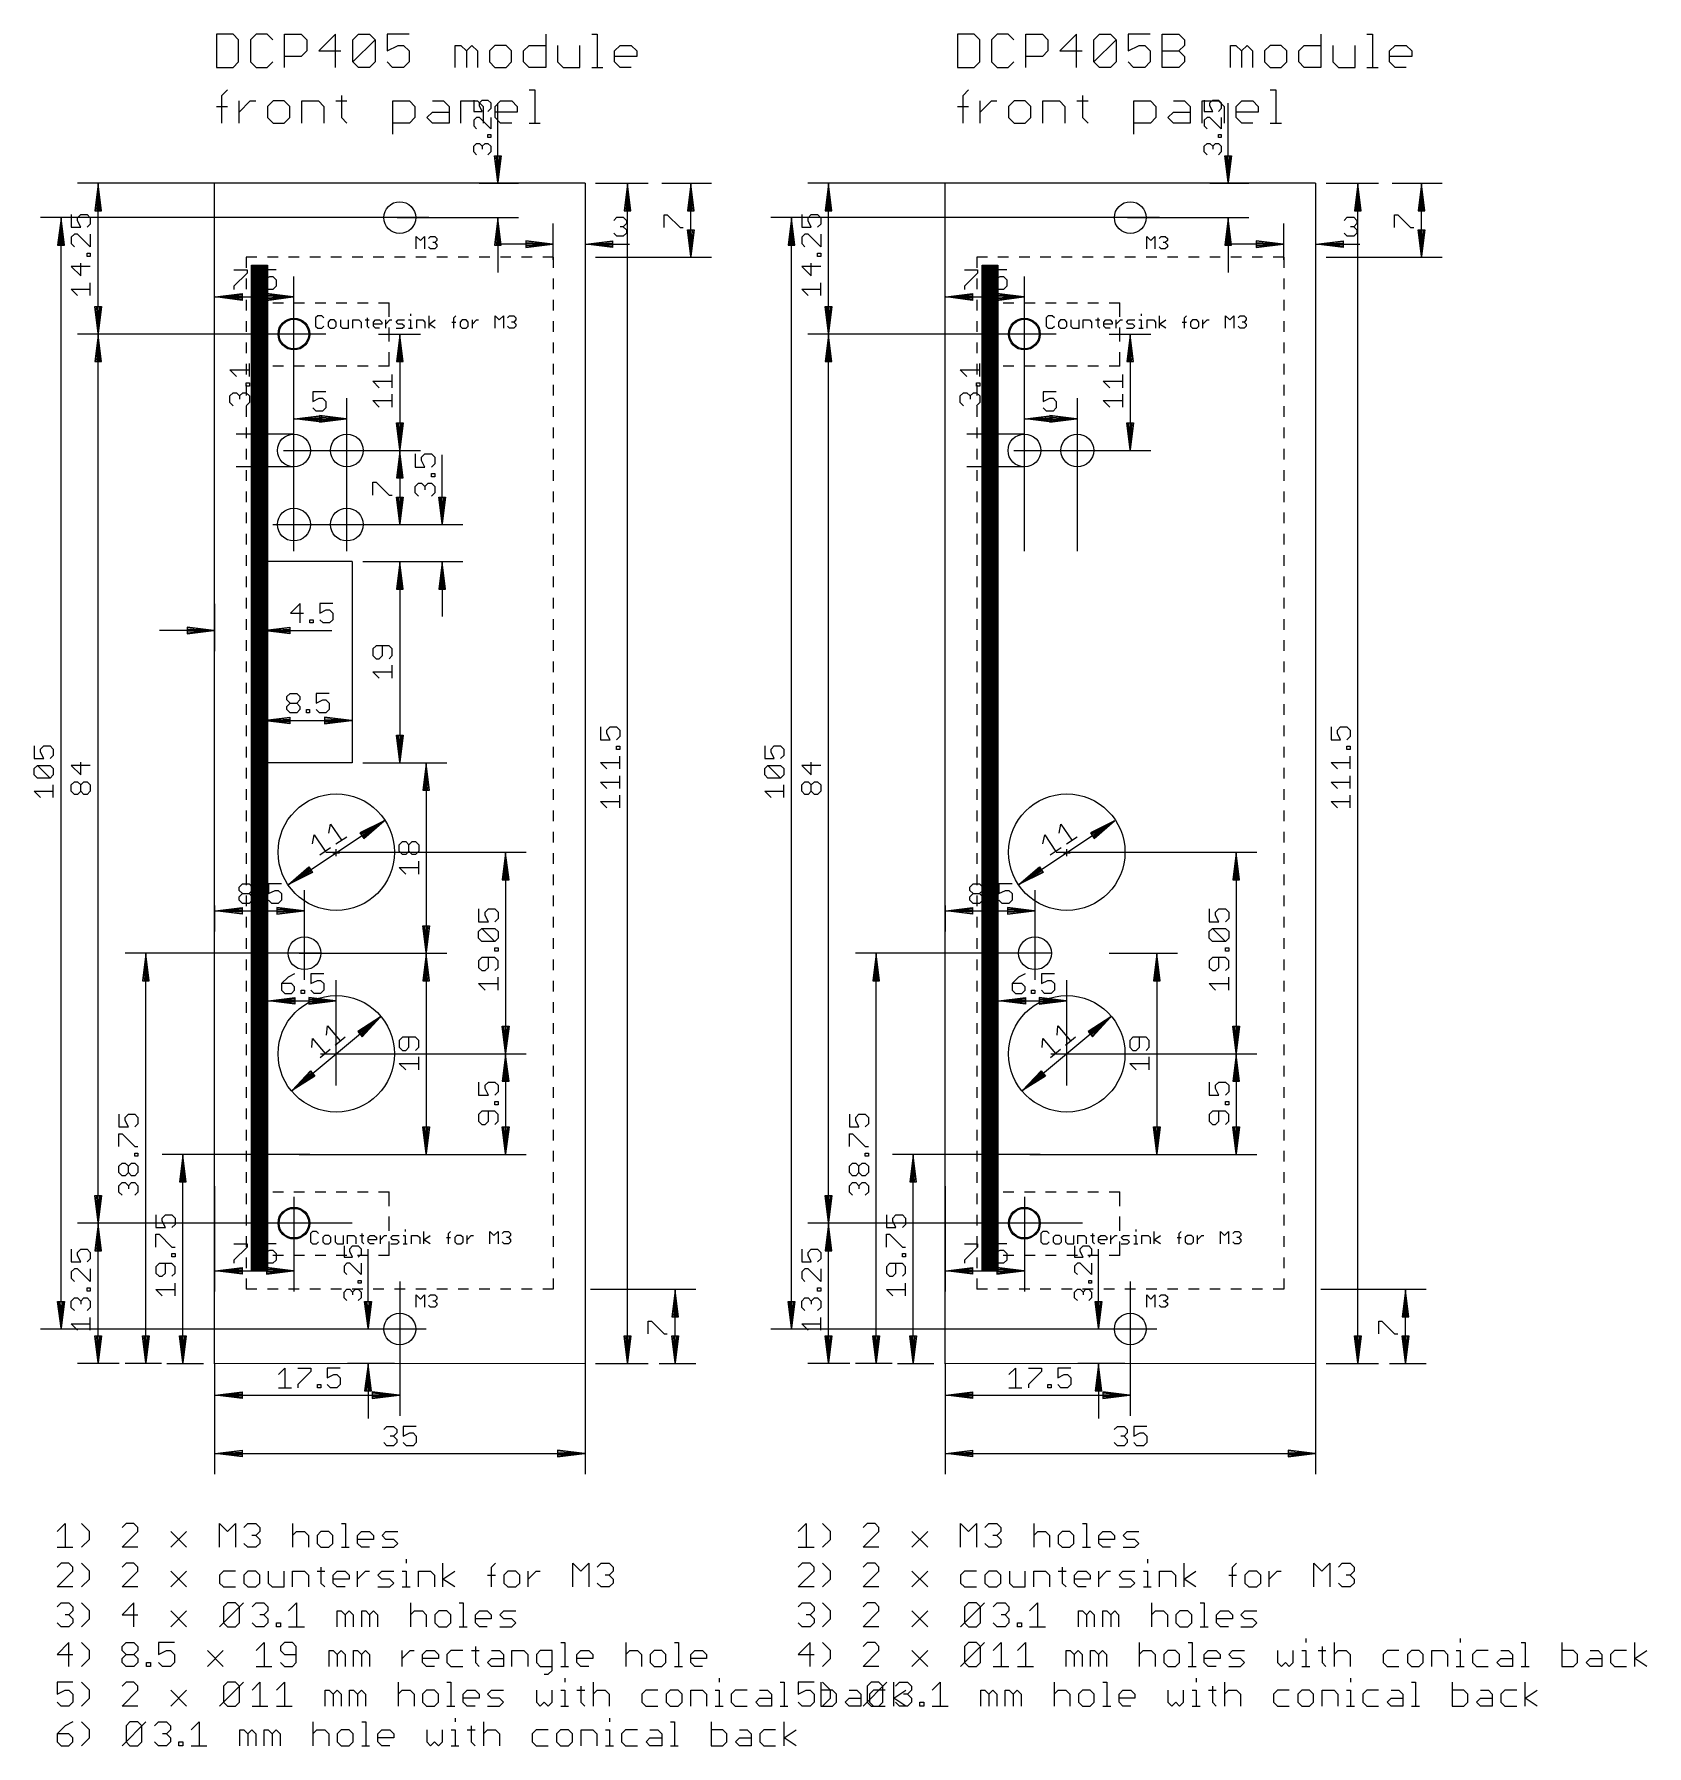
# Model space of a CAD drawing. Extents: x -17 to 135, y -36 to 126.
import ezdxf

# ---------------------------------------------------------------- set-up
doc = ezdxf.new("R2010")
doc.units = 0
doc.header["$MEASUREMENT"] = 0
for name, color, linetype, true_color in [('114', 253, 'CONTINUOUS', 0xadadad), ('115', 82, 'CONTINUOUS', 0x33cc00), ('117', 2, 'CONTINUOUS', 0xffff00), ('119', 1, 'CONTINUOUS', 0xff0000), ('20', 7, 'CONTINUOUS', 0xffffff), ('47', 140, 'CONTINUOUS', 0x00bfff)]:
    doc.layers.add(name, color=color, linetype=linetype, true_color=true_color)

msp = doc.modelspace()

# ---------------------------------------------------------------- linework, layer by layer
at = {"layer": '114'}
for p, q in [((0.1778, 125.5749), (0.1778, 122.4278)), ((1.7513, 125.5749), (0.1778, 125.5749)), ((2.2759, 125.0504), (1.7513, 125.5749)), ((2.2759, 122.9523), (2.2759, 125.0504)), ((3.9251, 125.5749), (3.4006, 125.0504)), ((3.4006, 125.0504), (3.4006, 122.9523)), ((4.9741, 125.5749), (3.9251, 125.5749)), ((5.4986, 125.0504), (4.9741, 125.5749)), ((6.6233, 122.4278), (6.6233, 125.5749)), ((6.6233, 125.5749), (8.1968, 125.5749)), ((8.1968, 125.5749), (8.7214, 125.0504)), ((8.7214, 125.0504), (8.7214, 124.0013)), ((11.4196, 125.5749), (9.8461, 124.0013)), ((11.4196, 122.4278), (11.4196, 125.5749)), ((13.0688, 125.0504), (13.5933, 125.5749)), ((13.0688, 122.9523), (13.0688, 125.0504)), ((13.0688, 122.9523), (15.1669, 125.0504)), ((13.5933, 125.5749), (14.6424, 125.5749)), ((14.6424, 125.5749), (15.1669, 125.0504)), ((15.1669, 125.0504), (15.1669, 122.9523)), ((18.3896, 125.5749), (16.2916, 125.5749)), ((16.2916, 125.5749), (16.2916, 124.0013)), ((16.2916, 124.0013), (17.3406, 124.5259)), ((17.3406, 124.5259), (17.8651, 124.5259)), ((17.8651, 124.5259), (18.3896, 124.0013)), ((22.7371, 122.4278), (22.7371, 124.5259)), ((22.7371, 124.5259), (23.2616, 124.5259)), ((23.2616, 124.5259), (23.7861, 124.0013)), ((23.7861, 124.0013), (24.3106, 124.5259)), ((24.3106, 124.5259), (24.8351, 124.0013)), ((26.4843, 124.5259), (25.9598, 124.0013)), ((27.5334, 124.5259), (26.4843, 124.5259)), ((28.0579, 124.0013), (27.5334, 124.5259)), ((29.1826, 124.0013), (29.7071, 124.5259)), ((29.7071, 124.5259), (31.2806, 124.5259)), ((31.2806, 125.5749), (31.2806, 122.4278)), ((32.4053, 124.5259), (32.4053, 122.9523)), ((34.5034, 122.4278), (34.5034, 124.5259)), ((35.6281, 125.5749), (36.1526, 125.5749)), ((36.1526, 125.5749), (36.1526, 122.4278)), ((37.7766, 124.0013), (38.3011, 124.5259)), ((38.3011, 124.5259), (39.3501, 124.5259)), ((39.3501, 124.5259), (39.8746, 124.0013)), ((70.1778, 125.5749), (70.1778, 122.4278)), ((71.7513, 125.5749), (70.1778, 125.5749)), ((72.2759, 125.0504), (71.7513, 125.5749)), ((72.2759, 122.9523), (72.2759, 125.0504)), ((73.9251, 125.5749), (73.4006, 125.0504)), ((73.4006, 125.0504), (73.4006, 122.9523)), ((74.9741, 125.5749), (73.9251, 125.5749)), ((75.4986, 125.0504), (74.9741, 125.5749)), ((76.6233, 122.4278), (76.6233, 125.5749)), ((76.6233, 125.5749), (78.1968, 125.5749)), ((78.1968, 125.5749), (78.7214, 125.0504)), ((78.7214, 125.0504), (78.7214, 124.0013)), ((81.4196, 125.5749), (79.8461, 124.0013)), ((81.4196, 122.4278), (81.4196, 125.5749)), ((83.0688, 125.0504), (83.5933, 125.5749)), ((83.0688, 122.9523), (83.0688, 125.0504)), ((83.0688, 122.9523), (85.1669, 125.0504)), ((83.5933, 125.5749), (84.6424, 125.5749)), ((84.6424, 125.5749), (85.1669, 125.0504)), ((85.1669, 125.0504), (85.1669, 122.9523)), ((88.3896, 125.5749), (86.2916, 125.5749)), ((86.2916, 125.5749), (86.2916, 124.0013)), ((86.2916, 124.0013), (87.3406, 124.5259)), ((87.3406, 124.5259), (87.8651, 124.5259)), ((87.8651, 124.5259), (88.3896, 124.0013)), ((89.5143, 122.4278), (89.5143, 125.5749)), ((89.5143, 125.5749), (91.0879, 125.5749)), ((91.0879, 125.5749), (91.6124, 125.0504)), ((91.6124, 124.5259), (91.0879, 124.0013)), ((91.6124, 125.0504), (91.6124, 124.5259)), ((95.9598, 122.4278), (95.9598, 124.5259)), ((95.9598, 124.5259), (96.4843, 124.5259)), ((96.4843, 124.5259), (97.0089, 124.0013)), ((97.0089, 124.0013), (97.5334, 124.5259)), ((97.5334, 124.5259), (98.0579, 124.0013)), ((99.7071, 124.5259), (99.1826, 124.0013)), ((100.7561, 124.5259), (99.7071, 124.5259)), ((101.2806, 124.0013), (100.7561, 124.5259)), ((102.4053, 124.0013), (102.9298, 124.5259)), ((102.9298, 124.5259), (104.5034, 124.5259)), ((104.5034, 125.5749), (104.5034, 122.4278)), ((105.6281, 124.5259), (105.6281, 122.9523)), ((107.7261, 122.4278), (107.7261, 124.5259)), ((108.8508, 125.5749), (109.3754, 125.5749)), ((109.3754, 125.5749), (109.3754, 122.4278)), ((110.9993, 124.0013), (111.5239, 124.5259)), ((111.5239, 124.5259), (112.5729, 124.5259)), ((112.5729, 124.5259), (113.0974, 124.0013)), ((1.7513, 122.4278), (2.2759, 122.9523)), ((3.4006, 122.9523), (3.9251, 122.4278)), ((4.9741, 122.4278), (5.4986, 122.9523)), ((8.1968, 123.4768), (6.6233, 123.4768)), ((8.7214, 124.0013), (8.1968, 123.4768)), ((9.8461, 124.0013), (11.9441, 124.0013)), ((13.5933, 122.4278), (13.0688, 122.9523)), ((15.1669, 122.9523), (14.6424, 122.4278)), ((16.8161, 122.4278), (16.2916, 122.9523)), ((18.3896, 122.9523), (17.8651, 122.4278)), ((18.3896, 124.0013), (18.3896, 122.9523)), ((23.7861, 124.0013), (23.7861, 122.4278)), ((24.8351, 124.0013), (24.8351, 122.4278)), ((25.9598, 124.0013), (25.9598, 122.9523)), ((25.9598, 122.9523), (26.4843, 122.4278)), ((27.5334, 122.4278), (28.0579, 122.9523)), ((28.0579, 122.9523), (28.0579, 124.0013)), ((29.1826, 122.9523), (29.1826, 124.0013)), ((29.7071, 122.4278), (29.1826, 122.9523)), ((32.4053, 122.9523), (32.9298, 122.4278)), ((37.7766, 122.9523), (37.7766, 124.0013)), ((39.8746, 123.4768), (37.7766, 123.4768)), ((38.3011, 122.4278), (37.7766, 122.9523)), ((39.8746, 124.0013), (39.8746, 123.4768)), ((71.7513, 122.4278), (72.2759, 122.9523)), ((73.4006, 122.9523), (73.9251, 122.4278)), ((74.9741, 122.4278), (75.4986, 122.9523)), ((78.1968, 123.4768), (76.6233, 123.4768)), ((78.7214, 124.0013), (78.1968, 123.4768)), ((79.8461, 124.0013), (81.9441, 124.0013)), ((83.5933, 122.4278), (83.0688, 122.9523)), ((85.1669, 122.9523), (84.6424, 122.4278)), ((86.8161, 122.4278), (86.2916, 122.9523)), ((88.3896, 122.9523), (87.8651, 122.4278)), ((88.3896, 124.0013), (88.3896, 122.9523)), ((89.5143, 124.0013), (91.0879, 124.0013)), ((91.0879, 124.0013), (91.6124, 123.4768)), ((91.6124, 122.9523), (91.0879, 122.4278)), ((91.6124, 123.4768), (91.6124, 122.9523)), ((97.0089, 124.0013), (97.0089, 122.4278)), ((98.0579, 124.0013), (98.0579, 122.4278)), ((99.1826, 124.0013), (99.1826, 122.9523)), ((99.1826, 122.9523), (99.7071, 122.4278)), ((100.7561, 122.4278), (101.2806, 122.9523)), ((101.2806, 122.9523), (101.2806, 124.0013)), ((102.4053, 122.9523), (102.4053, 124.0013)), ((102.9298, 122.4278), (102.4053, 122.9523)), ((105.6281, 122.9523), (106.1526, 122.4278)), ((110.9993, 122.9523), (110.9993, 124.0013)), ((113.0974, 123.4768), (110.9993, 123.4768)), ((111.5239, 122.4278), (110.9993, 122.9523)), ((113.0974, 124.0013), (113.0974, 123.4768)), ((0.1778, 122.4278), (1.7513, 122.4278)), ((3.9251, 122.4278), (4.9741, 122.4278)), ((14.6424, 122.4278), (13.5933, 122.4278)), ((17.8651, 122.4278), (16.8161, 122.4278)), ((26.4843, 122.4278), (27.5334, 122.4278)), ((31.2806, 122.4278), (29.7071, 122.4278)), ((32.9298, 122.4278), (34.5034, 122.4278)), ((35.6281, 122.4278), (36.6771, 122.4278)), ((39.3501, 122.4278), (38.3011, 122.4278)), ((70.1778, 122.4278), (71.7513, 122.4278)), ((73.9251, 122.4278), (74.9741, 122.4278)), ((84.6424, 122.4278), (83.5933, 122.4278)), ((87.8651, 122.4278), (86.8161, 122.4278)), ((91.0879, 122.4278), (89.5143, 122.4278)), ((99.7071, 122.4278), (100.7561, 122.4278)), ((104.5034, 122.4278), (102.9298, 122.4278)), ((106.1526, 122.4278), (107.7261, 122.4278)), ((108.8508, 122.4278), (109.8999, 122.4278)), ((112.5729, 122.4278), (111.5239, 122.4278)), ((0.7023, 119.8004), (1.2268, 120.3249)), ((0.7023, 117.1778), (0.7023, 119.8004)), ((11.9819, 119.8004), (11.9819, 117.7023)), ((29.7197, 120.3249), (30.2442, 120.3249)), ((30.2442, 120.3249), (30.2442, 117.1778)), ((70.7023, 119.8004), (71.2268, 120.3249)), ((70.7023, 117.1778), (70.7023, 119.8004)), ((81.9819, 119.8004), (81.9819, 117.7023)), ((99.7197, 120.3249), (100.2442, 120.3249)), ((100.2442, 120.3249), (100.2442, 117.1778)), ((0.1778, 118.7513), (1.2268, 118.7513)), ((2.3263, 117.1778), (2.3263, 119.2759)), ((2.3263, 118.2268), (3.3753, 119.2759)), ((3.3753, 119.2759), (3.8998, 119.2759)), ((5.5364, 119.2759), (5.0119, 118.7513)), ((5.0119, 118.7513), (5.0119, 117.7023)), ((6.5855, 119.2759), (5.5364, 119.2759)), ((7.11, 118.7513), (6.5855, 119.2759)), ((7.11, 117.7023), (7.11, 118.7513)), ((8.2347, 117.1778), (8.2347, 119.2759)), ((8.2347, 119.2759), (9.8082, 119.2759)), ((9.8082, 119.2759), (10.3327, 118.7513)), ((10.3327, 118.7513), (10.3327, 117.1778)), ((11.4574, 119.2759), (12.5065, 119.2759)), ((16.8287, 116.1288), (16.8287, 119.2759)), ((16.8287, 119.2759), (18.4022, 119.2759)), ((18.4022, 119.2759), (18.9267, 118.7513)), ((18.9267, 118.7513), (18.9267, 117.7023)), ((20.0514, 117.7023), (20.576, 118.2268)), ((20.576, 119.2759), (21.625, 119.2759)), ((20.576, 118.2268), (22.1495, 118.2268)), ((21.625, 119.2759), (22.1495, 118.7513)), ((22.1495, 118.7513), (22.1495, 117.1778)), ((23.2742, 117.1778), (23.2742, 119.2759)), ((23.2742, 119.2759), (24.8477, 119.2759)), ((24.8477, 119.2759), (25.3723, 118.7513)), ((25.3723, 118.7513), (25.3723, 117.1778)), ((26.4969, 118.7513), (27.0215, 119.2759)), ((26.4969, 117.7023), (26.4969, 118.7513)), ((28.595, 118.2268), (26.4969, 118.2268)), ((27.0215, 119.2759), (28.0705, 119.2759)), ((28.0705, 119.2759), (28.595, 118.7513)), ((28.595, 118.7513), (28.595, 118.2268)), ((70.1778, 118.7513), (71.2268, 118.7513)), ((72.3263, 117.1778), (72.3263, 119.2759)), ((72.3263, 118.2268), (73.3753, 119.2759)), ((73.3753, 119.2759), (73.8998, 119.2759)), ((75.5364, 119.2759), (75.0119, 118.7513)), ((75.0119, 118.7513), (75.0119, 117.7023)), ((76.5855, 119.2759), (75.5364, 119.2759)), ((77.11, 118.7513), (76.5855, 119.2759)), ((77.11, 117.7023), (77.11, 118.7513)), ((78.2347, 117.1778), (78.2347, 119.2759)), ((78.2347, 119.2759), (79.8082, 119.2759)), ((79.8082, 119.2759), (80.3327, 118.7513)), ((80.3327, 118.7513), (80.3327, 117.1778)), ((81.4574, 119.2759), (82.5065, 119.2759)), ((86.8287, 116.1288), (86.8287, 119.2759)), ((86.8287, 119.2759), (88.4022, 119.2759)), ((88.4022, 119.2759), (88.9267, 118.7513)), ((88.9267, 118.7513), (88.9267, 117.7023)), ((90.0514, 117.7023), (90.576, 118.2268)), ((90.576, 119.2759), (91.625, 119.2759)), ((90.576, 118.2268), (92.1495, 118.2268)), ((91.625, 119.2759), (92.1495, 118.7513)), ((92.1495, 118.7513), (92.1495, 117.1778)), ((93.2742, 117.1778), (93.2742, 119.2759)), ((93.2742, 119.2759), (94.8477, 119.2759)), ((94.8477, 119.2759), (95.3723, 118.7513)), ((95.3723, 118.7513), (95.3723, 117.1778)), ((96.4969, 118.7513), (97.0215, 119.2759)), ((96.4969, 117.7023), (96.4969, 118.7513)), ((98.595, 118.2268), (96.4969, 118.2268)), ((97.0215, 119.2759), (98.0705, 119.2759)), ((98.0705, 119.2759), (98.595, 118.7513)), ((98.595, 118.7513), (98.595, 118.2268)), ((5.0119, 117.7023), (5.5364, 117.1778)), ((5.5364, 117.1778), (6.5855, 117.1778)), ((6.5855, 117.1778), (7.11, 117.7023)), ((11.9819, 117.7023), (12.5065, 117.1778)), ((18.4022, 117.1778), (16.8287, 117.1778)), ((18.9267, 117.7023), (18.4022, 117.1778)), ((20.576, 117.1778), (20.0514, 117.7023)), ((22.1495, 117.1778), (20.576, 117.1778)), ((27.0215, 117.1778), (26.4969, 117.7023)), ((28.0705, 117.1778), (27.0215, 117.1778)), ((29.7197, 117.1778), (30.7687, 117.1778)), ((75.0119, 117.7023), (75.5364, 117.1778)), ((75.5364, 117.1778), (76.5855, 117.1778)), ((76.5855, 117.1778), (77.11, 117.7023)), ((81.9819, 117.7023), (82.5065, 117.1778)), ((88.4022, 117.1778), (86.8287, 117.1778)), ((88.9267, 117.7023), (88.4022, 117.1778)), ((90.576, 117.1778), (90.0514, 117.7023)), ((92.1495, 117.1778), (90.576, 117.1778)), ((97.0215, 117.1778), (96.4969, 117.7023)), ((98.0705, 117.1778), (97.0215, 117.1778)), ((99.7197, 117.1778), (100.7687, 117.1778)), ((-14.873, -15.8744), (-14.1237, -15.1251)), ((-14.1237, -15.1251), (-14.1237, -17.373)), ((-11.8217, -15.8744), (-12.571, -15.1251)), ((-11.8217, -16.6237), (-11.8217, -15.8744)), ((-8.3598, -15.1251), (-8.7344, -15.4997)), ((-8.7344, -17.373), (-7.2358, -15.8744)), ((-7.6105, -15.1251), (-8.3598, -15.1251)), ((-7.2358, -15.4997), (-7.6105, -15.1251)), ((-7.2358, -15.8744), (-7.2358, -15.4997)), ((-4.1305, -15.8744), (-2.6319, -17.373)), ((-4.1305, -17.373), (-2.6319, -15.8744)), ((0.4734, -17.373), (0.4734, -15.1251)), ((0.4734, -15.1251), (1.2227, -15.8744)), ((1.2227, -15.8744), (1.9721, -15.1251)), ((1.9721, -15.1251), (1.9721, -17.373)), ((2.7754, -15.4997), (3.1501, -15.1251)), ((3.1501, -15.1251), (3.8994, -15.1251)), ((3.8994, -15.1251), (4.274, -15.4997)), ((4.274, -15.8744), (3.8994, -16.249)), ((4.274, -15.4997), (4.274, -15.8744)), ((7.3793, -15.1251), (7.3793, -17.373)), ((7.3793, -16.249), (7.754, -15.8744)), ((7.754, -15.8744), (8.5033, -15.8744)), ((8.5033, -15.8744), (8.8779, -16.249)), ((10.056, -15.8744), (9.6813, -16.249)), ((10.8053, -15.8744), (10.056, -15.8744)), ((11.1799, -16.249), (10.8053, -15.8744)), ((11.9833, -15.1251), (12.3579, -15.1251)), ((12.3579, -15.1251), (12.3579, -17.373)), ((13.5179, -16.249), (13.8926, -15.8744)), ((13.8926, -15.8744), (14.6419, -15.8744)), ((14.6419, -15.8744), (15.0165, -16.249)), ((15.8199, -16.249), (16.1945, -15.8744)), ((16.1945, -15.8744), (17.3185, -15.8744)), ((55.127, -15.8744), (55.8763, -15.1251)), ((55.8763, -15.1251), (55.8763, -17.373)), ((58.1783, -15.8744), (57.429, -15.1251)), ((58.1783, -16.6237), (58.1783, -15.8744)), ((61.6402, -15.1251), (61.2656, -15.4997)), ((61.2656, -17.373), (62.7642, -15.8744)), ((62.3895, -15.1251), (61.6402, -15.1251)), ((62.7642, -15.4997), (62.3895, -15.1251)), ((62.7642, -15.8744), (62.7642, -15.4997)), ((65.8695, -15.8744), (67.3681, -17.373)), ((65.8695, -17.373), (67.3681, -15.8744)), ((70.4734, -17.373), (70.4734, -15.1251)), ((70.4734, -15.1251), (71.2227, -15.8744)), ((71.2227, -15.8744), (71.9721, -15.1251)), ((71.9721, -15.1251), (71.9721, -17.373)), ((72.7754, -15.4997), (73.1501, -15.1251)), ((73.1501, -15.1251), (73.8994, -15.1251)), ((73.8994, -15.1251), (74.274, -15.4997)), ((74.274, -15.8744), (73.8994, -16.249)), ((74.274, -15.4997), (74.274, -15.8744)), ((77.3793, -15.1251), (77.3793, -17.373)), ((77.3793, -16.249), (77.754, -15.8744)), ((77.754, -15.8744), (78.5033, -15.8744)), ((78.5033, -15.8744), (78.8779, -16.249)), ((80.056, -15.8744), (79.6813, -16.249)), ((80.8053, -15.8744), (80.056, -15.8744)), ((81.1799, -16.249), (80.8053, -15.8744)), ((81.9833, -15.1251), (82.3579, -15.1251)), ((82.3579, -15.1251), (82.3579, -17.373)), ((83.5179, -16.249), (83.8926, -15.8744)), ((83.8926, -15.8744), (84.6419, -15.8744)), ((84.6419, -15.8744), (85.0165, -16.249)), ((85.8199, -16.249), (86.1945, -15.8744)), ((86.1945, -15.8744), (87.3185, -15.8744)), ((-14.873, -17.373), (-13.3744, -17.373)), ((-12.571, -17.373), (-11.8217, -16.6237)), ((-7.2358, -17.373), (-8.7344, -17.373)), ((3.1501, -17.373), (2.7754, -16.9983)), ((3.8994, -17.373), (3.1501, -17.373)), ((3.8994, -16.249), (3.5247, -16.249)), ((3.8994, -16.249), (4.274, -16.6237)), ((4.274, -16.9983), (3.8994, -17.373)), ((4.274, -16.6237), (4.274, -16.9983)), ((8.8779, -16.249), (8.8779, -17.373)), ((9.6813, -16.249), (9.6813, -16.9983)), ((9.6813, -16.9983), (10.056, -17.373)), ((10.056, -17.373), (10.8053, -17.373)), ((10.8053, -17.373), (11.1799, -16.9983)), ((11.1799, -16.9983), (11.1799, -16.249)), ((11.9833, -17.373), (12.7326, -17.373)), ((13.5179, -16.9983), (13.5179, -16.249)), ((15.0165, -16.6237), (13.5179, -16.6237)), ((13.8926, -17.373), (13.5179, -16.9983)), ((14.6419, -17.373), (13.8926, -17.373)), ((15.0165, -16.249), (15.0165, -16.6237)), ((16.1945, -16.6237), (15.8199, -16.249)), ((15.8199, -17.373), (16.9438, -17.373)), ((16.9438, -16.6237), (16.1945, -16.6237)), ((17.3185, -16.9983), (16.9438, -16.6237)), ((16.9438, -17.373), (17.3185, -16.9983)), ((55.127, -17.373), (56.6256, -17.373)), ((57.429, -17.373), (58.1783, -16.6237)), ((62.7642, -17.373), (61.2656, -17.373)), ((73.1501, -17.373), (72.7754, -16.9983)), ((73.8994, -17.373), (73.1501, -17.373)), ((73.8994, -16.249), (73.5247, -16.249)), ((73.8994, -16.249), (74.274, -16.6237)), ((74.274, -16.9983), (73.8994, -17.373)), ((74.274, -16.6237), (74.274, -16.9983)), ((78.8779, -16.249), (78.8779, -17.373)), ((79.6813, -16.249), (79.6813, -16.9983)), ((79.6813, -16.9983), (80.056, -17.373)), ((80.056, -17.373), (80.8053, -17.373)), ((80.8053, -17.373), (81.1799, -16.9983)), ((81.1799, -16.9983), (81.1799, -16.249)), ((81.9833, -17.373), (82.7326, -17.373)), ((83.5179, -16.9983), (83.5179, -16.249)), ((85.0165, -16.6237), (83.5179, -16.6237)), ((83.8926, -17.373), (83.5179, -16.9983)), ((84.6419, -17.373), (83.8926, -17.373)), ((85.0165, -16.249), (85.0165, -16.6237)), ((86.1945, -16.6237), (85.8199, -16.249)), ((85.8199, -17.373), (86.9438, -17.373)), ((86.9438, -16.6237), (86.1945, -16.6237)), ((87.3185, -16.9983), (86.9438, -16.6237)), ((86.9438, -17.373), (87.3185, -16.9983)), ((-14.4983, -18.8751), (-14.873, -19.2497)), ((-13.749, -18.8751), (-14.4983, -18.8751)), ((-13.3744, -19.2497), (-13.749, -18.8751)), ((-13.3744, -19.6244), (-13.3744, -19.2497)), ((-11.8217, -19.6244), (-12.571, -18.8751)), ((-8.3598, -18.8751), (-8.7344, -19.2497)), ((-7.6105, -18.8751), (-8.3598, -18.8751)), ((-7.2358, -19.2497), (-7.6105, -18.8751)), ((-7.2358, -19.6244), (-7.2358, -19.2497)), ((10.056, -19.2497), (10.056, -20.7483)), ((18.1128, -18.5004), (18.1128, -18.8751)), ((21.5748, -21.123), (21.5748, -18.8751)), ((26.1697, -19.2497), (26.5444, -18.8751)), ((26.1697, -21.123), (26.1697, -19.2497)), ((33.8519, -21.123), (33.8519, -18.8751)), ((33.8519, -18.8751), (34.6012, -19.6244)), ((34.6012, -19.6244), (35.3505, -18.8751)), ((35.3505, -18.8751), (35.3505, -21.123)), ((36.1539, -19.2497), (36.5286, -18.8751)), ((36.5286, -18.8751), (37.2779, -18.8751)), ((37.2779, -18.8751), (37.6525, -19.2497)), ((37.6525, -19.2497), (37.6525, -19.6244)), ((55.5017, -18.8751), (55.127, -19.2497)), ((56.251, -18.8751), (55.5017, -18.8751)), ((56.6256, -19.2497), (56.251, -18.8751)), ((56.6256, -19.6244), (56.6256, -19.2497)), ((58.1783, -19.6244), (57.429, -18.8751)), ((61.6402, -18.8751), (61.2656, -19.2497)), ((62.3895, -18.8751), (61.6402, -18.8751)), ((62.7642, -19.2497), (62.3895, -18.8751)), ((62.7642, -19.6244), (62.7642, -19.2497)), ((80.056, -19.2497), (80.056, -20.7483)), ((88.1128, -18.5004), (88.1128, -18.8751)), ((91.5748, -21.123), (91.5748, -18.8751)), ((96.1697, -19.2497), (96.5444, -18.8751)), ((96.1697, -21.123), (96.1697, -19.2497)), ((103.8519, -21.123), (103.8519, -18.8751)), ((103.8519, -18.8751), (104.6012, -19.6244)), ((104.6012, -19.6244), (105.3505, -18.8751)), ((105.3505, -18.8751), (105.3505, -21.123)), ((106.1539, -19.2497), (106.5286, -18.8751)), ((106.5286, -18.8751), (107.2779, -18.8751)), ((107.2779, -18.8751), (107.6525, -19.2497)), ((107.6525, -19.2497), (107.6525, -19.6244)), ((-14.873, -21.123), (-13.3744, -19.6244)), ((-12.571, -21.123), (-11.8217, -20.3737)), ((-11.8217, -20.3737), (-11.8217, -19.6244)), ((-8.7344, -21.123), (-7.2358, -19.6244)), ((-4.1305, -19.6244), (-2.6319, -21.123)), ((-4.1305, -21.123), (-2.6319, -19.6244)), ((0.8481, -19.6244), (0.4734, -19.999)), ((0.4734, -19.999), (0.4734, -20.7483)), ((0.4734, -20.7483), (0.8481, -21.123)), ((1.9721, -19.6244), (0.8481, -19.6244)), ((3.1501, -19.6244), (2.7754, -19.999)), ((2.7754, -19.999), (2.7754, -20.7483)), ((2.7754, -20.7483), (3.1501, -21.123)), ((3.8994, -19.6244), (3.1501, -19.6244)), ((4.274, -19.999), (3.8994, -19.6244)), ((3.8994, -21.123), (4.274, -20.7483)), ((4.274, -20.7483), (4.274, -19.999)), ((5.0774, -19.6244), (5.0774, -20.7483)), ((5.0774, -20.7483), (5.452, -21.123)), ((6.576, -21.123), (6.576, -19.6244)), ((7.3793, -21.123), (7.3793, -19.6244)), ((7.3793, -19.6244), (8.5033, -19.6244)), ((8.5033, -19.6244), (8.8779, -19.999)), ((8.8779, -19.999), (8.8779, -21.123)), ((9.6813, -19.6244), (10.4306, -19.6244)), ((10.056, -20.7483), (10.4306, -21.123)), ((11.2159, -19.999), (11.5906, -19.6244)), ((11.2159, -20.7483), (11.2159, -19.999)), ((12.7146, -20.3737), (11.2159, -20.3737)), ((11.5906, -21.123), (11.2159, -20.7483)), ((11.5906, -19.6244), (12.3399, -19.6244)), ((12.3399, -19.6244), (12.7146, -19.999)), ((12.7146, -19.999), (12.7146, -20.3737)), ((13.5179, -21.123), (13.5179, -19.6244)), ((13.5179, -20.3737), (14.2672, -19.6244)), ((14.2672, -19.6244), (14.6419, -19.6244)), ((15.4362, -19.999), (15.8109, -19.6244)), ((15.8109, -20.3737), (15.4362, -19.999)), ((15.8109, -19.6244), (16.9348, -19.6244)), ((16.5602, -20.3737), (15.8109, -20.3737)), ((16.9348, -20.7483), (16.5602, -20.3737)), ((16.5602, -21.123), (16.9348, -20.7483)), ((17.7382, -19.6244), (18.1128, -19.6244)), ((18.1128, -19.6244), (18.1128, -21.123)), ((19.2728, -21.123), (19.2728, -19.6244)), ((19.2728, -19.6244), (20.3968, -19.6244)), ((20.3968, -19.6244), (20.7714, -19.999)), ((20.7714, -19.999), (20.7714, -21.123)), ((21.5748, -20.3737), (22.6987, -19.6244)), ((22.6987, -21.123), (21.5748, -20.3737)), ((25.7951, -19.999), (26.5444, -19.999)), ((27.7044, -19.6244), (27.3297, -19.999)), ((27.3297, -19.999), (27.3297, -20.7483)), ((27.3297, -20.7483), (27.7044, -21.123)), ((28.4537, -19.6244), (27.7044, -19.6244)), ((28.8283, -19.999), (28.4537, -19.6244)), ((28.4537, -21.123), (28.8283, -20.7483)), ((28.8283, -20.7483), (28.8283, -19.999)), ((29.6317, -21.123), (29.6317, -19.6244)), ((29.6317, -20.3737), (30.381, -19.6244)), ((30.381, -19.6244), (30.7556, -19.6244)), ((36.5286, -21.123), (36.1539, -20.7483)), ((37.2779, -19.999), (36.9032, -19.999)), ((37.6525, -19.6244), (37.2779, -19.999)), ((37.2779, -19.999), (37.6525, -20.3737)), ((37.6525, -20.7483), (37.2779, -21.123)), ((37.6525, -20.3737), (37.6525, -20.7483)), ((55.127, -21.123), (56.6256, -19.6244)), ((57.429, -21.123), (58.1783, -20.3737)), ((58.1783, -20.3737), (58.1783, -19.6244)), ((61.2656, -21.123), (62.7642, -19.6244)), ((65.8695, -19.6244), (67.3681, -21.123)), ((65.8695, -21.123), (67.3681, -19.6244)), ((70.8481, -19.6244), (70.4734, -19.999)), ((70.4734, -19.999), (70.4734, -20.7483)), ((70.4734, -20.7483), (70.8481, -21.123)), ((71.9721, -19.6244), (70.8481, -19.6244)), ((73.1501, -19.6244), (72.7754, -19.999)), ((72.7754, -19.999), (72.7754, -20.7483)), ((72.7754, -20.7483), (73.1501, -21.123)), ((73.8994, -19.6244), (73.1501, -19.6244)), ((74.274, -19.999), (73.8994, -19.6244)), ((73.8994, -21.123), (74.274, -20.7483)), ((74.274, -20.7483), (74.274, -19.999)), ((75.0774, -19.6244), (75.0774, -20.7483)), ((75.0774, -20.7483), (75.452, -21.123)), ((76.576, -21.123), (76.576, -19.6244)), ((77.3793, -21.123), (77.3793, -19.6244)), ((77.3793, -19.6244), (78.5033, -19.6244)), ((78.5033, -19.6244), (78.8779, -19.999)), ((78.8779, -19.999), (78.8779, -21.123)), ((79.6813, -19.6244), (80.4306, -19.6244)), ((80.056, -20.7483), (80.4306, -21.123)), ((81.2159, -19.999), (81.5906, -19.6244)), ((81.2159, -20.7483), (81.2159, -19.999)), ((82.7146, -20.3737), (81.2159, -20.3737)), ((81.5906, -21.123), (81.2159, -20.7483)), ((81.5906, -19.6244), (82.3399, -19.6244)), ((82.3399, -19.6244), (82.7146, -19.999)), ((82.7146, -19.999), (82.7146, -20.3737)), ((83.5179, -21.123), (83.5179, -19.6244)), ((83.5179, -20.3737), (84.2672, -19.6244)), ((84.2672, -19.6244), (84.6419, -19.6244)), ((85.4362, -19.999), (85.8109, -19.6244)), ((85.8109, -20.3737), (85.4362, -19.999)), ((85.8109, -19.6244), (86.9348, -19.6244)), ((86.5602, -20.3737), (85.8109, -20.3737)), ((86.9348, -20.7483), (86.5602, -20.3737)), ((86.5602, -21.123), (86.9348, -20.7483)), ((87.7382, -19.6244), (88.1128, -19.6244)), ((88.1128, -19.6244), (88.1128, -21.123)), ((89.2728, -21.123), (89.2728, -19.6244)), ((89.2728, -19.6244), (90.3968, -19.6244)), ((90.3968, -19.6244), (90.7714, -19.999)), ((90.7714, -19.999), (90.7714, -21.123)), ((91.5748, -20.3737), (92.6987, -19.6244)), ((92.6987, -21.123), (91.5748, -20.3737)), ((95.7951, -19.999), (96.5444, -19.999)), ((97.7044, -19.6244), (97.3297, -19.999)), ((97.3297, -19.999), (97.3297, -20.7483)), ((97.3297, -20.7483), (97.7044, -21.123)), ((98.4537, -19.6244), (97.7044, -19.6244)), ((98.8283, -19.999), (98.4537, -19.6244)), ((98.4537, -21.123), (98.8283, -20.7483)), ((98.8283, -20.7483), (98.8283, -19.999)), ((99.6317, -21.123), (99.6317, -19.6244)), ((99.6317, -20.3737), (100.381, -19.6244)), ((100.381, -19.6244), (100.7556, -19.6244)), ((106.5286, -21.123), (106.1539, -20.7483)), ((107.2779, -19.999), (106.9032, -19.999)), ((107.6525, -19.6244), (107.2779, -19.999)), ((107.2779, -19.999), (107.6525, -20.3737)), ((107.6525, -20.7483), (107.2779, -21.123)), ((107.6525, -20.3737), (107.6525, -20.7483)), ((-13.3744, -21.123), (-14.873, -21.123)), ((-14.873, -22.9997), (-14.4983, -22.6251)), ((-14.4983, -22.6251), (-13.749, -22.6251)), ((-13.749, -22.6251), (-13.3744, -22.9997)), ((-11.8217, -23.3744), (-12.571, -22.6251)), ((-7.2358, -21.123), (-8.7344, -21.123)), ((-7.6105, -22.6251), (-8.7344, -23.749)), ((-7.6105, -24.873), (-7.6105, -22.6251)), ((0.4734, -24.873), (2.7214, -22.6251)), ((0.8481, -21.123), (1.9721, -21.123)), ((1.2227, -22.6251), (0.8481, -22.9997)), ((1.9721, -22.6251), (1.2227, -22.6251)), ((2.3467, -22.9997), (1.9721, -22.6251)), ((3.1501, -21.123), (3.8994, -21.123)), ((3.5427, -22.9997), (3.9174, -22.6251)), ((3.9174, -22.6251), (4.6667, -22.6251)), ((4.6667, -22.6251), (5.0413, -22.9997)), ((5.452, -21.123), (6.576, -21.123)), ((6.9957, -23.3744), (7.745, -22.6251)), ((7.745, -22.6251), (7.745, -24.873)), ((12.3399, -21.123), (11.5906, -21.123)), ((15.4362, -21.123), (16.5602, -21.123)), ((17.7382, -21.123), (18.4875, -21.123)), ((18.5055, -22.6251), (18.5055, -24.873)), ((23.1094, -22.6251), (23.4841, -22.6251)), ((23.4841, -22.6251), (23.4841, -24.873)), ((27.7044, -21.123), (28.4537, -21.123)), ((37.2779, -21.123), (36.5286, -21.123)), ((56.6256, -21.123), (55.127, -21.123)), ((55.127, -22.9997), (55.5017, -22.6251)), ((55.5017, -22.6251), (56.251, -22.6251)), ((56.251, -22.6251), (56.6256, -22.9997)), ((58.1783, -23.3744), (57.429, -22.6251)), ((62.7642, -21.123), (61.2656, -21.123)), ((61.6402, -22.6251), (61.2656, -22.9997)), ((62.3895, -22.6251), (61.6402, -22.6251)), ((62.7642, -22.9997), (62.3895, -22.6251)), ((70.4734, -24.873), (72.7214, -22.6251)), ((70.8481, -21.123), (71.9721, -21.123)), ((71.2227, -22.6251), (70.8481, -22.9997)), ((71.9721, -22.6251), (71.2227, -22.6251)), ((72.3467, -22.9997), (71.9721, -22.6251)), ((73.1501, -21.123), (73.8994, -21.123)), ((73.5427, -22.9997), (73.9174, -22.6251)), ((73.9174, -22.6251), (74.6667, -22.6251)), ((74.6667, -22.6251), (75.0413, -22.9997)), ((75.452, -21.123), (76.576, -21.123)), ((76.9957, -23.3744), (77.745, -22.6251)), ((77.745, -22.6251), (77.745, -24.873)), ((82.3399, -21.123), (81.5906, -21.123)), ((85.4362, -21.123), (86.5602, -21.123)), ((87.7382, -21.123), (88.4875, -21.123)), ((88.5055, -22.6251), (88.5055, -24.873)), ((93.1094, -22.6251), (93.4841, -22.6251)), ((93.4841, -22.6251), (93.4841, -24.873)), ((97.7044, -21.123), (98.4537, -21.123)), ((107.2779, -21.123), (106.5286, -21.123)), ((-13.749, -23.749), (-14.1237, -23.749)), ((-13.3744, -23.3744), (-13.749, -23.749)), ((-13.749, -23.749), (-13.3744, -24.1237)), ((-13.3744, -22.9997), (-13.3744, -23.3744)), ((-13.3744, -24.1237), (-13.3744, -24.4983)), ((-12.571, -24.873), (-11.8217, -24.1237)), ((-11.8217, -24.1237), (-11.8217, -23.3744)), ((-8.7344, -23.749), (-7.2358, -23.749)), ((-4.1305, -23.3744), (-2.6319, -24.873)), ((-4.1305, -24.873), (-2.6319, -23.3744)), ((0.8481, -22.9997), (0.8481, -24.4983)), ((2.3467, -24.4983), (2.3467, -22.9997)), ((4.6667, -23.749), (4.292, -23.749)), ((5.0413, -23.3744), (4.6667, -23.749)), ((4.6667, -23.749), (5.0413, -24.1237)), ((5.0413, -22.9997), (5.0413, -23.3744)), ((5.0413, -24.1237), (5.0413, -24.4983)), ((11.5996, -24.873), (11.5996, -23.3744)), ((11.5996, -23.3744), (11.9743, -23.3744)), ((11.9743, -23.3744), (12.3489, -23.749)), ((12.3489, -23.749), (12.7236, -23.3744)), ((12.3489, -23.749), (12.3489, -24.873)), ((12.7236, -23.3744), (13.0982, -23.749)), ((13.0982, -23.749), (13.0982, -24.873)), ((13.9016, -24.873), (13.9016, -23.3744)), ((13.9016, -23.3744), (14.2762, -23.3744)), ((14.2762, -23.3744), (14.6509, -23.749)), ((14.6509, -23.749), (15.0255, -23.3744)), ((14.6509, -23.749), (14.6509, -24.873)), ((15.0255, -23.3744), (15.4002, -23.749)), ((15.4002, -23.749), (15.4002, -24.873)), ((18.5055, -23.749), (18.8802, -23.3744)), ((18.8802, -23.3744), (19.6295, -23.3744)), ((19.6295, -23.3744), (20.0041, -23.749)), ((20.0041, -23.749), (20.0041, -24.873)), ((21.1821, -23.3744), (20.8075, -23.749)), ((20.8075, -23.749), (20.8075, -24.4983)), ((21.9314, -23.3744), (21.1821, -23.3744)), ((22.3061, -23.749), (21.9314, -23.3744)), ((22.3061, -24.4983), (22.3061, -23.749)), ((24.6441, -23.749), (25.0187, -23.3744)), ((24.6441, -24.4983), (24.6441, -23.749)), ((26.1427, -24.1237), (24.6441, -24.1237)), ((25.0187, -23.3744), (25.768, -23.3744)), ((25.768, -23.3744), (26.1427, -23.749)), ((26.1427, -23.749), (26.1427, -24.1237)), ((26.946, -23.749), (27.3207, -23.3744)), ((27.3207, -24.1237), (26.946, -23.749)), ((27.3207, -23.3744), (28.4447, -23.3744)), ((28.07, -24.1237), (27.3207, -24.1237)), ((28.4447, -24.4983), (28.07, -24.1237)), ((56.251, -23.749), (55.8763, -23.749)), ((56.6256, -23.3744), (56.251, -23.749)), ((56.251, -23.749), (56.6256, -24.1237)), ((56.6256, -22.9997), (56.6256, -23.3744)), ((56.6256, -24.1237), (56.6256, -24.4983)), ((57.429, -24.873), (58.1783, -24.1237)), ((58.1783, -24.1237), (58.1783, -23.3744)), ((61.2656, -24.873), (62.7642, -23.3744)), ((62.7642, -23.3744), (62.7642, -22.9997)), ((65.8695, -23.3744), (67.3681, -24.873)), ((65.8695, -24.873), (67.3681, -23.3744)), ((70.8481, -22.9997), (70.8481, -24.4983)), ((72.3467, -24.4983), (72.3467, -22.9997)), ((74.6667, -23.749), (74.292, -23.749)), ((75.0413, -23.3744), (74.6667, -23.749)), ((74.6667, -23.749), (75.0413, -24.1237)), ((75.0413, -22.9997), (75.0413, -23.3744)), ((75.0413, -24.1237), (75.0413, -24.4983)), ((81.5996, -24.873), (81.5996, -23.3744)), ((81.5996, -23.3744), (81.9743, -23.3744)), ((81.9743, -23.3744), (82.3489, -23.749)), ((82.3489, -23.749), (82.7236, -23.3744)), ((82.3489, -23.749), (82.3489, -24.873)), ((82.7236, -23.3744), (83.0982, -23.749)), ((83.0982, -23.749), (83.0982, -24.873)), ((83.9016, -24.873), (83.9016, -23.3744)), ((83.9016, -23.3744), (84.2762, -23.3744)), ((84.2762, -23.3744), (84.6509, -23.749)), ((84.6509, -23.749), (85.0255, -23.3744)), ((84.6509, -23.749), (84.6509, -24.873)), ((85.0255, -23.3744), (85.4002, -23.749)), ((85.4002, -23.749), (85.4002, -24.873)), ((88.5055, -23.749), (88.8802, -23.3744)), ((88.8802, -23.3744), (89.6295, -23.3744)), ((89.6295, -23.3744), (90.0041, -23.749)), ((90.0041, -23.749), (90.0041, -24.873)), ((91.1821, -23.3744), (90.8075, -23.749)), ((90.8075, -23.749), (90.8075, -24.4983)), ((91.9314, -23.3744), (91.1821, -23.3744)), ((92.3061, -23.749), (91.9314, -23.3744)), ((92.3061, -24.4983), (92.3061, -23.749)), ((94.6441, -23.749), (95.0187, -23.3744)), ((94.6441, -24.4983), (94.6441, -23.749)), ((96.1427, -24.1237), (94.6441, -24.1237)), ((95.0187, -23.3744), (95.768, -23.3744)), ((95.768, -23.3744), (96.1427, -23.749)), ((96.1427, -23.749), (96.1427, -24.1237)), ((96.946, -23.749), (97.3207, -23.3744)), ((97.3207, -24.1237), (96.946, -23.749)), ((97.3207, -23.3744), (98.4447, -23.3744)), ((98.07, -24.1237), (97.3207, -24.1237)), ((98.4447, -24.4983), (98.07, -24.1237)), ((-14.4983, -24.873), (-14.873, -24.4983)), ((-13.749, -24.873), (-14.4983, -24.873)), ((-13.3744, -24.4983), (-13.749, -24.873)), ((0.8481, -24.4983), (1.2227, -24.873)), ((1.2227, -24.873), (1.9721, -24.873)), ((1.9721, -24.873), (2.3467, -24.4983)), ((3.9174, -24.873), (3.5427, -24.4983)), ((4.6667, -24.873), (3.9174, -24.873)), ((5.0413, -24.4983), (4.6667, -24.873)), ((5.8447, -24.873), (5.8447, -24.4983)), ((5.8447, -24.4983), (6.2193, -24.4983)), ((6.2193, -24.873), (5.8447, -24.873)), ((6.2193, -24.4983), (6.2193, -24.873)), ((6.9957, -24.873), (8.4943, -24.873)), ((20.8075, -24.4983), (21.1821, -24.873)), ((21.1821, -24.873), (21.9314, -24.873)), ((21.9314, -24.873), (22.3061, -24.4983)), ((23.1094, -24.873), (23.8587, -24.873)), ((25.0187, -24.873), (24.6441, -24.4983)), ((25.768, -24.873), (25.0187, -24.873)), ((26.946, -24.873), (28.07, -24.873)), ((28.07, -24.873), (28.4447, -24.4983)), ((55.5017, -24.873), (55.127, -24.4983)), ((56.251, -24.873), (55.5017, -24.873)), ((56.6256, -24.4983), (56.251, -24.873)), ((62.7642, -24.873), (61.2656, -24.873)), ((70.8481, -24.4983), (71.2227, -24.873)), ((71.2227, -24.873), (71.9721, -24.873)), ((71.9721, -24.873), (72.3467, -24.4983)), ((73.9174, -24.873), (73.5427, -24.4983)), ((74.6667, -24.873), (73.9174, -24.873)), ((75.0413, -24.4983), (74.6667, -24.873)), ((75.8447, -24.873), (75.8447, -24.4983)), ((75.8447, -24.4983), (76.2193, -24.4983)), ((76.2193, -24.873), (75.8447, -24.873)), ((76.2193, -24.4983), (76.2193, -24.873)), ((76.9957, -24.873), (78.4943, -24.873)), ((90.8075, -24.4983), (91.1821, -24.873)), ((91.1821, -24.873), (91.9314, -24.873)), ((91.9314, -24.873), (92.3061, -24.4983)), ((93.1094, -24.873), (93.8587, -24.873)), ((95.0187, -24.873), (94.6441, -24.4983)), ((95.768, -24.873), (95.0187, -24.873)), ((96.946, -24.873), (98.07, -24.873)), ((98.07, -24.873), (98.4447, -24.4983)), ((-13.749, -26.3751), (-14.873, -27.499)), ((-13.749, -28.623), (-13.749, -26.3751)), ((-11.8217, -27.1244), (-12.571, -26.3751)), ((-11.8217, -27.8737), (-11.8217, -27.1244)), ((-8.7344, -26.7497), (-8.3598, -26.3751)), ((-8.7344, -27.1244), (-8.7344, -26.7497)), ((-8.3598, -27.499), (-8.7344, -27.1244)), ((-8.3598, -26.3751), (-7.6105, -26.3751)), ((-7.6105, -26.3751), (-7.2358, -26.7497)), ((-7.2358, -27.1244), (-7.6105, -27.499)), ((-7.2358, -26.7497), (-7.2358, -27.1244)), ((-3.7829, -26.3751), (-5.2815, -26.3751)), ((-5.2815, -26.3751), (-5.2815, -27.499)), ((-5.2815, -27.499), (-4.5322, -27.1244)), ((-4.5322, -27.1244), (-4.1575, -27.1244)), ((-4.1575, -27.1244), (-3.7829, -27.499)), ((-0.6775, -27.1244), (0.8211, -28.623)), ((-0.6775, -28.623), (0.8211, -27.1244)), ((3.9264, -27.1244), (4.6757, -26.3751)), ((4.6757, -26.3751), (4.6757, -28.623)), ((6.603, -26.3751), (6.2284, -26.7497)), ((6.2284, -26.7497), (6.2284, -27.1244)), ((6.2284, -27.1244), (6.603, -27.499)), ((7.3523, -26.3751), (6.603, -26.3751)), ((7.727, -26.7497), (7.3523, -26.3751)), ((7.727, -28.2483), (7.727, -26.7497)), ((10.8323, -28.623), (10.8323, -27.1244)), ((10.8323, -27.1244), (11.2069, -27.1244)), ((11.2069, -27.1244), (11.5816, -27.499)), ((11.5816, -27.499), (11.9562, -27.1244)), ((11.9562, -27.1244), (12.3309, -27.499)), ((13.1342, -28.623), (13.1342, -27.1244)), ((13.1342, -27.1244), (13.5089, -27.1244)), ((13.5089, -27.1244), (13.8836, -27.499)), ((13.8836, -27.499), (14.2582, -27.1244)), ((14.2582, -27.1244), (14.6329, -27.499)), ((17.7382, -28.623), (17.7382, -27.1244)), ((17.7382, -27.8737), (18.4875, -27.1244)), ((18.4875, -27.1244), (18.8621, -27.1244)), ((19.6565, -27.499), (20.0311, -27.1244)), ((20.0311, -27.1244), (20.7804, -27.1244)), ((20.7804, -27.1244), (21.1551, -27.499)), ((22.3331, -27.1244), (21.9584, -27.499)), ((23.4571, -27.1244), (22.3331, -27.1244)), ((24.2604, -27.1244), (25.0097, -27.1244)), ((24.6351, -26.7497), (24.6351, -28.2483)), ((26.1697, -27.1244), (26.919, -27.1244)), ((26.919, -27.1244), (27.2937, -27.499)), ((28.097, -28.623), (28.097, -27.1244)), ((28.097, -27.1244), (29.221, -27.1244)), ((29.221, -27.1244), (29.5956, -27.499)), ((30.7736, -27.1244), (30.399, -27.499)), ((31.8976, -27.1244), (30.7736, -27.1244)), ((31.8976, -28.9977), (31.8976, -27.1244)), ((32.701, -26.3751), (33.0756, -26.3751)), ((33.0756, -26.3751), (33.0756, -28.623)), ((34.2356, -27.499), (34.6103, -27.1244)), ((34.6103, -27.1244), (35.3596, -27.1244)), ((35.3596, -27.1244), (35.7342, -27.499)), ((38.8395, -26.3751), (38.8395, -28.623)), ((38.8395, -27.499), (39.2142, -27.1244)), ((39.2142, -27.1244), (39.9635, -27.1244)), ((39.9635, -27.1244), (40.3381, -27.499)), ((41.5161, -27.1244), (41.1415, -27.499)), ((42.2655, -27.1244), (41.5161, -27.1244)), ((42.6401, -27.499), (42.2655, -27.1244)), ((43.4435, -26.3751), (43.8181, -26.3751)), ((43.8181, -26.3751), (43.8181, -28.623)), ((44.9781, -27.499), (45.3528, -27.1244)), ((45.3528, -27.1244), (46.1021, -27.1244)), ((46.1021, -27.1244), (46.4767, -27.499)), ((56.251, -26.3751), (55.127, -27.499)), ((56.251, -28.623), (56.251, -26.3751)), ((58.1783, -27.1244), (57.429, -26.3751)), ((58.1783, -27.8737), (58.1783, -27.1244)), ((61.6402, -26.3751), (61.2656, -26.7497)), ((61.2656, -28.623), (62.7642, -27.1244)), ((62.3895, -26.3751), (61.6402, -26.3751)), ((62.7642, -26.7497), (62.3895, -26.3751)), ((62.7642, -27.1244), (62.7642, -26.7497)), ((65.8695, -27.1244), (67.3681, -28.623)), ((65.8695, -28.623), (67.3681, -27.1244)), ((70.4734, -28.623), (72.7214, -26.3751)), ((71.2227, -26.3751), (70.8481, -26.7497)), ((70.8481, -26.7497), (70.8481, -28.2483)), ((71.9721, -26.3751), (71.2227, -26.3751)), ((72.3467, -26.7497), (71.9721, -26.3751)), ((72.3467, -28.2483), (72.3467, -26.7497)), ((73.5427, -27.1244), (74.292, -26.3751)), ((74.292, -26.3751), (74.292, -28.623)), ((75.8447, -27.1244), (76.594, -26.3751)), ((76.594, -26.3751), (76.594, -28.623)), ((80.4486, -28.623), (80.4486, -27.1244)), ((80.4486, -27.1244), (80.8233, -27.1244)), ((80.8233, -27.1244), (81.1979, -27.499)), ((81.1979, -27.499), (81.5726, -27.1244)), ((81.5726, -27.1244), (81.9472, -27.499)), ((82.7506, -28.623), (82.7506, -27.1244)), ((82.7506, -27.1244), (83.1252, -27.1244)), ((83.1252, -27.1244), (83.4999, -27.499)), ((83.4999, -27.499), (83.8745, -27.1244)), ((83.8745, -27.1244), (84.2492, -27.499)), ((87.3545, -26.3751), (87.3545, -28.623)), ((87.3545, -27.499), (87.7292, -27.1244)), ((87.7292, -27.1244), (88.4785, -27.1244)), ((88.4785, -27.1244), (88.8531, -27.499)), ((90.0311, -27.1244), (89.6565, -27.499)), ((90.7804, -27.1244), (90.0311, -27.1244)), ((91.1551, -27.499), (90.7804, -27.1244)), ((91.9584, -26.3751), (92.3331, -26.3751)), ((92.3331, -26.3751), (92.3331, -28.623)), ((93.4931, -27.499), (93.8677, -27.1244)), ((93.8677, -27.1244), (94.6171, -27.1244)), ((94.6171, -27.1244), (94.9917, -27.499)), ((95.7951, -27.499), (96.1697, -27.1244)), ((96.1697, -27.1244), (97.2937, -27.1244)), ((100.399, -27.1244), (100.399, -28.2483)), ((101.8976, -28.2483), (101.8976, -27.1244)), ((102.701, -27.1244), (103.0756, -27.1244)), ((103.0756, -26.0004), (103.0756, -26.3751)), ((103.0756, -27.1244), (103.0756, -28.623)), ((104.2356, -27.1244), (104.9849, -27.1244)), ((104.6103, -26.7497), (104.6103, -28.2483)), ((105.7702, -26.3751), (105.7702, -28.623)), ((105.7702, -27.499), (106.1449, -27.1244)), ((106.1449, -27.1244), (106.8942, -27.1244)), ((106.8942, -27.1244), (107.2689, -27.499)), ((110.7488, -27.1244), (110.3742, -27.499)), ((111.8728, -27.1244), (110.7488, -27.1244)), ((113.0508, -27.1244), (112.6761, -27.499)), ((113.8001, -27.1244), (113.0508, -27.1244)), ((114.1748, -27.499), (113.8001, -27.1244)), ((114.9781, -28.623), (114.9781, -27.1244)), ((114.9781, -27.1244), (116.1021, -27.1244)), ((116.1021, -27.1244), (116.4767, -27.499)), ((117.2801, -27.1244), (117.6547, -27.1244)), ((117.6547, -26.0004), (117.6547, -26.3751)), ((117.6547, -27.1244), (117.6547, -28.623)), ((119.1894, -27.1244), (118.8147, -27.499)), ((120.3133, -27.1244), (119.1894, -27.1244)), ((121.4913, -27.1244), (122.2406, -27.1244)), ((122.2406, -27.1244), (122.6153, -27.499)), ((123.4186, -26.3751), (123.7933, -26.3751)), ((123.7933, -26.3751), (123.7933, -28.623)), ((127.2553, -26.3751), (127.2553, -28.623)), ((128.3792, -27.1244), (127.2553, -27.1244)), ((128.7539, -27.499), (128.3792, -27.1244)), ((129.9319, -27.1244), (130.6812, -27.1244)), ((130.6812, -27.1244), (131.0558, -27.499)), ((132.2338, -27.1244), (131.8592, -27.499)), ((133.3578, -27.1244), (132.2338, -27.1244)), ((134.1612, -28.623), (134.1612, -26.3751)), ((134.1612, -27.8737), (135.2851, -27.1244)), ((-14.873, -27.499), (-13.3744, -27.499)), ((-12.571, -28.623), (-11.8217, -27.8737)), ((-8.7344, -27.8737), (-8.3598, -27.499)), ((-8.7344, -28.2483), (-8.7344, -27.8737)), ((-8.3598, -28.623), (-8.7344, -28.2483)), ((-8.3598, -27.499), (-7.6105, -27.499)), ((-7.6105, -28.623), (-8.3598, -28.623)), ((-7.6105, -27.499), (-7.2358, -27.8737)), ((-7.2358, -28.2483), (-7.6105, -28.623)), ((-7.2358, -27.8737), (-7.2358, -28.2483)), ((-6.4325, -28.623), (-6.4325, -28.2483)), ((-6.4325, -28.2483), (-6.0578, -28.2483)), ((-6.0578, -28.623), (-6.4325, -28.623)), ((-6.0578, -28.2483), (-6.0578, -28.623)), ((-4.9068, -28.623), (-5.2815, -28.2483)), ((-4.1575, -28.623), (-4.9068, -28.623)), ((-3.7829, -28.2483), (-4.1575, -28.623)), ((-3.7829, -27.499), (-3.7829, -28.2483)), ((3.9264, -28.623), (5.425, -28.623)), ((6.2284, -28.2483), (6.603, -28.623)), ((6.603, -27.499), (7.727, -27.499)), ((6.603, -28.623), (7.3523, -28.623)), ((7.3523, -28.623), (7.727, -28.2483)), ((11.5816, -27.499), (11.5816, -28.623)), ((12.3309, -27.499), (12.3309, -28.623)), ((13.8836, -27.499), (13.8836, -28.623)), ((14.6329, -27.499), (14.6329, -28.623)), ((19.6565, -28.2483), (19.6565, -27.499)), ((21.1551, -27.8737), (19.6565, -27.8737)), ((20.0311, -28.623), (19.6565, -28.2483)), ((20.7804, -28.623), (20.0311, -28.623)), ((21.1551, -27.499), (21.1551, -27.8737)), ((21.9584, -27.499), (21.9584, -28.2483)), ((21.9584, -28.2483), (22.3331, -28.623)), ((22.3331, -28.623), (23.4571, -28.623)), ((24.6351, -28.2483), (25.0097, -28.623)), ((25.7951, -28.2483), (26.1697, -27.8737)), ((26.1697, -28.623), (25.7951, -28.2483)), ((26.1697, -27.8737), (27.2937, -27.8737)), ((27.2937, -28.623), (26.1697, -28.623)), ((27.2937, -27.499), (27.2937, -28.623)), ((29.5956, -27.499), (29.5956, -28.623)), ((30.399, -27.499), (30.399, -28.2483)), ((30.399, -28.2483), (30.7736, -28.623)), ((30.7736, -28.623), (31.8976, -28.623)), ((31.5229, -29.3723), (31.8976, -28.9977)), ((32.701, -28.623), (33.4503, -28.623)), ((34.2356, -28.2483), (34.2356, -27.499)), ((35.7342, -27.8737), (34.2356, -27.8737)), ((34.6103, -28.623), (34.2356, -28.2483)), ((35.3596, -28.623), (34.6103, -28.623)), ((35.7342, -27.499), (35.7342, -27.8737)), ((40.3381, -27.499), (40.3381, -28.623)), ((41.1415, -27.499), (41.1415, -28.2483)), ((41.1415, -28.2483), (41.5161, -28.623)), ((41.5161, -28.623), (42.2655, -28.623)), ((42.2655, -28.623), (42.6401, -28.2483)), ((42.6401, -28.2483), (42.6401, -27.499)), ((43.4435, -28.623), (44.1928, -28.623)), ((44.9781, -28.2483), (44.9781, -27.499)), ((46.4767, -27.8737), (44.9781, -27.8737)), ((45.3528, -28.623), (44.9781, -28.2483)), ((46.1021, -28.623), (45.3528, -28.623)), ((46.4767, -27.499), (46.4767, -27.8737)), ((55.127, -27.499), (56.6256, -27.499)), ((57.429, -28.623), (58.1783, -27.8737)), ((62.7642, -28.623), (61.2656, -28.623)), ((70.8481, -28.2483), (71.2227, -28.623)), ((71.2227, -28.623), (71.9721, -28.623)), ((71.9721, -28.623), (72.3467, -28.2483)), ((73.5427, -28.623), (75.0413, -28.623)), ((75.8447, -28.623), (77.3433, -28.623)), ((81.1979, -27.499), (81.1979, -28.623)), ((81.9472, -27.499), (81.9472, -28.623)), ((83.4999, -27.499), (83.4999, -28.623)), ((84.2492, -27.499), (84.2492, -28.623)), ((88.8531, -27.499), (88.8531, -28.623)), ((89.6565, -27.499), (89.6565, -28.2483)), ((89.6565, -28.2483), (90.0311, -28.623)), ((90.0311, -28.623), (90.7804, -28.623)), ((90.7804, -28.623), (91.1551, -28.2483)), ((91.1551, -28.2483), (91.1551, -27.499)), ((91.9584, -28.623), (92.7078, -28.623)), ((93.4931, -28.2483), (93.4931, -27.499)), ((94.9917, -27.8737), (93.4931, -27.8737)), ((93.8677, -28.623), (93.4931, -28.2483)), ((94.6171, -28.623), (93.8677, -28.623)), ((94.9917, -27.499), (94.9917, -27.8737)), ((96.1697, -27.8737), (95.7951, -27.499)), ((95.7951, -28.623), (96.919, -28.623)), ((96.919, -27.8737), (96.1697, -27.8737)), ((97.2937, -28.2483), (96.919, -27.8737)), ((96.919, -28.623), (97.2937, -28.2483)), ((100.399, -28.2483), (100.7736, -28.623)), ((100.7736, -28.623), (101.1483, -28.2483)), ((101.1483, -28.2483), (101.523, -28.623)), ((101.523, -28.623), (101.8976, -28.2483)), ((102.701, -28.623), (103.4503, -28.623)), ((104.6103, -28.2483), (104.9849, -28.623)), ((107.2689, -27.499), (107.2689, -28.623)), ((110.3742, -27.499), (110.3742, -28.2483)), ((110.3742, -28.2483), (110.7488, -28.623)), ((110.7488, -28.623), (111.8728, -28.623)), ((112.6761, -27.499), (112.6761, -28.2483)), ((112.6761, -28.2483), (113.0508, -28.623)), ((113.0508, -28.623), (113.8001, -28.623)), ((113.8001, -28.623), (114.1748, -28.2483)), ((114.1748, -28.2483), (114.1748, -27.499)), ((116.4767, -27.499), (116.4767, -28.623)), ((117.2801, -28.623), (118.0294, -28.623)), ((118.8147, -27.499), (118.8147, -28.2483)), ((118.8147, -28.2483), (119.1894, -28.623)), ((119.1894, -28.623), (120.3133, -28.623)), ((121.1167, -28.2483), (121.4913, -27.8737)), ((121.4913, -28.623), (121.1167, -28.2483)), ((121.4913, -27.8737), (122.6153, -27.8737)), ((122.6153, -28.623), (121.4913, -28.623)), ((122.6153, -27.499), (122.6153, -28.623)), ((123.4186, -28.623), (124.168, -28.623)), ((127.2553, -28.623), (128.3792, -28.623)), ((128.3792, -28.623), (128.7539, -28.2483)), ((128.7539, -28.2483), (128.7539, -27.499)), ((129.5572, -28.2483), (129.9319, -27.8737)), ((129.9319, -28.623), (129.5572, -28.2483)), ((129.9319, -27.8737), (131.0558, -27.8737)), ((131.0558, -28.623), (129.9319, -28.623)), ((131.0558, -27.499), (131.0558, -28.623)), ((131.8592, -27.499), (131.8592, -28.2483)), ((131.8592, -28.2483), (132.2338, -28.623)), ((132.2338, -28.623), (133.3578, -28.623)), ((135.2851, -28.623), (134.1612, -27.8737)), ((-13.3744, -30.1251), (-14.873, -30.1251)), ((-14.873, -30.1251), (-14.873, -31.249)), ((-11.8217, -30.8744), (-12.571, -30.1251)), ((-8.3598, -30.1251), (-8.7344, -30.4997)), ((-7.6105, -30.1251), (-8.3598, -30.1251)), ((-7.2358, -30.4997), (-7.6105, -30.1251)), ((-7.2358, -30.8744), (-7.2358, -30.4997)), ((0.4734, -32.373), (2.7214, -30.1251)), ((1.2227, -30.1251), (0.8481, -30.4997)), ((0.8481, -30.4997), (0.8481, -31.9983)), ((1.9721, -30.1251), (1.2227, -30.1251)), ((2.3467, -30.4997), (1.9721, -30.1251)), ((2.3467, -31.9983), (2.3467, -30.4997)), ((3.5427, -30.8744), (4.292, -30.1251)), ((4.292, -30.1251), (4.292, -32.373)), ((5.8447, -30.8744), (6.594, -30.1251)), ((6.594, -30.1251), (6.594, -32.373)), ((17.3545, -30.1251), (17.3545, -32.373)), ((21.9585, -30.1251), (22.3331, -30.1251)), ((22.3331, -30.1251), (22.3331, -32.373)), ((31.1483, -29.3723), (31.5229, -29.3723)), ((33.0756, -29.7504), (33.0756, -30.1251)), ((34.6103, -30.4997), (34.6103, -31.9983)), ((35.7702, -30.1251), (35.7702, -32.373)), ((47.6547, -29.7504), (47.6547, -30.1251)), ((53.4186, -30.1251), (53.7933, -30.1251)), ((53.7933, -30.1251), (53.7933, -32.373)), ((56.6256, -30.1251), (55.127, -30.1251)), ((55.127, -30.1251), (55.127, -31.249)), ((57.2553, -30.1251), (57.2553, -32.373)), ((58.1783, -30.8744), (57.429, -30.1251)), ((61.2656, -32.373), (63.5135, -30.1251)), ((62.0149, -30.1251), (61.6402, -30.4997)), ((61.6402, -30.4997), (61.6402, -31.9983)), ((62.7642, -30.1251), (62.0149, -30.1251)), ((63.1388, -30.4997), (62.7642, -30.1251)), ((63.1388, -31.9983), (63.1388, -30.4997)), ((64.1612, -32.373), (64.1612, -30.1251)), ((64.3349, -30.4997), (64.7095, -30.1251)), ((64.7095, -30.1251), (65.4588, -30.1251)), ((65.4588, -30.1251), (65.8335, -30.4997)), ((65.8335, -30.4997), (65.8335, -30.8744)), ((67.7878, -30.8744), (68.5371, -30.1251)), ((68.5371, -30.1251), (68.5371, -32.373)), ((79.2976, -30.1251), (79.2976, -32.373)), ((83.9016, -30.1251), (84.2762, -30.1251)), ((84.2762, -30.1251), (84.2762, -32.373)), ((92.7168, -29.7504), (92.7168, -30.1251)), ((94.2514, -30.4997), (94.2514, -31.9983)), ((95.4114, -30.1251), (95.4114, -32.373)), ((107.2959, -29.7504), (107.2959, -30.1251)), ((113.0598, -30.1251), (113.4345, -30.1251)), ((113.4345, -30.1251), (113.4345, -32.373)), ((116.8964, -30.1251), (116.8964, -32.373)), ((123.8023, -32.373), (123.8023, -30.1251)), ((-14.873, -31.249), (-14.1237, -30.8744)), ((-14.4983, -32.373), (-14.873, -31.9983)), ((-14.1237, -30.8744), (-13.749, -30.8744)), ((-13.749, -30.8744), (-13.3744, -31.249)), ((-13.3744, -31.9983), (-13.749, -32.373)), ((-13.3744, -31.249), (-13.3744, -31.9983)), ((-12.571, -32.373), (-11.8217, -31.6237)), ((-11.8217, -31.6237), (-11.8217, -30.8744)), ((-8.7344, -32.373), (-7.2358, -30.8744)), ((-4.1305, -30.8744), (-2.6319, -32.373)), ((-4.1305, -32.373), (-2.6319, -30.8744)), ((0.8481, -31.9983), (1.2227, -32.373)), ((1.9721, -32.373), (2.3467, -31.9983)), ((10.4486, -32.373), (10.4486, -30.8744)), ((10.4486, -30.8744), (10.8233, -30.8744)), ((10.8233, -30.8744), (11.1979, -31.249)), ((11.1979, -31.249), (11.5726, -30.8744)), ((11.1979, -31.249), (11.1979, -32.373)), ((11.5726, -30.8744), (11.9472, -31.249)), ((11.9472, -31.249), (11.9472, -32.373)), ((12.7506, -32.373), (12.7506, -30.8744)), ((12.7506, -30.8744), (13.1252, -30.8744)), ((13.1252, -30.8744), (13.4999, -31.249)), ((13.4999, -31.249), (13.8745, -30.8744)), ((13.4999, -31.249), (13.4999, -32.373)), ((13.8745, -30.8744), (14.2492, -31.249)), ((14.2492, -31.249), (14.2492, -32.373)), ((17.3545, -31.249), (17.7292, -30.8744)), ((17.7292, -30.8744), (18.4785, -30.8744)), ((18.4785, -30.8744), (18.8531, -31.249)), ((18.8531, -31.249), (18.8531, -32.373)), ((20.0311, -30.8744), (19.6565, -31.249)), ((19.6565, -31.249), (19.6565, -31.9983)), ((19.6565, -31.9983), (20.0311, -32.373)), ((20.7804, -30.8744), (20.0311, -30.8744)), ((21.1551, -31.249), (20.7804, -30.8744)), ((20.7804, -32.373), (21.1551, -31.9983)), ((21.1551, -31.9983), (21.1551, -31.249)), ((23.4931, -31.249), (23.8677, -30.8744)), ((23.4931, -31.9983), (23.4931, -31.249)), ((24.9917, -31.6237), (23.4931, -31.6237)), ((23.8677, -32.373), (23.4931, -31.9983)), ((23.8677, -30.8744), (24.6171, -30.8744)), ((24.6171, -30.8744), (24.9917, -31.249)), ((24.9917, -31.249), (24.9917, -31.6237)), ((25.7951, -31.249), (26.1697, -30.8744)), ((26.1697, -31.6237), (25.7951, -31.249)), ((26.1697, -30.8744), (27.2937, -30.8744)), ((26.919, -31.6237), (26.1697, -31.6237)), ((27.2937, -31.9983), (26.919, -31.6237)), ((26.919, -32.373), (27.2937, -31.9983)), ((30.399, -30.8744), (30.399, -31.9983)), ((30.399, -31.9983), (30.7736, -32.373)), ((30.7736, -32.373), (31.1483, -31.9983)), ((31.1483, -31.9983), (31.523, -32.373)), ((31.523, -32.373), (31.8976, -31.9983)), ((31.8976, -31.9983), (31.8976, -30.8744)), ((32.701, -30.8744), (33.0756, -30.8744)), ((33.0756, -30.8744), (33.0756, -32.373)), ((34.2356, -30.8744), (34.9849, -30.8744)), ((34.6103, -31.9983), (34.9849, -32.373)), ((35.7702, -31.249), (36.1449, -30.8744)), ((36.1449, -30.8744), (36.8942, -30.8744)), ((36.8942, -30.8744), (37.2689, -31.249)), ((37.2689, -31.249), (37.2689, -32.373)), ((40.7488, -30.8744), (40.3742, -31.249)), ((40.3742, -31.249), (40.3742, -31.9983)), ((40.3742, -31.9983), (40.7488, -32.373)), ((41.8728, -30.8744), (40.7488, -30.8744)), ((43.0508, -30.8744), (42.6761, -31.249)), ((42.6761, -31.249), (42.6761, -31.9983)), ((42.6761, -31.9983), (43.0508, -32.373)), ((43.8001, -30.8744), (43.0508, -30.8744)), ((44.1748, -31.249), (43.8001, -30.8744)), ((43.8001, -32.373), (44.1748, -31.9983)), ((44.1748, -31.9983), (44.1748, -31.249)), ((44.9781, -32.373), (44.9781, -30.8744)), ((44.9781, -30.8744), (46.1021, -30.8744)), ((46.1021, -30.8744), (46.4767, -31.249)), ((46.4767, -31.249), (46.4767, -32.373)), ((47.2801, -30.8744), (47.6547, -30.8744)), ((47.6547, -30.8744), (47.6547, -32.373)), ((49.1894, -30.8744), (48.8147, -31.249)), ((48.8147, -31.249), (48.8147, -31.9983)), ((48.8147, -31.9983), (49.1894, -32.373)), ((50.3133, -30.8744), (49.1894, -30.8744)), ((51.1167, -31.9983), (51.4913, -31.6237)), ((51.4913, -32.373), (51.1167, -31.9983)), ((51.4913, -30.8744), (52.2406, -30.8744)), ((51.4913, -31.6237), (52.6153, -31.6237)), ((52.2406, -30.8744), (52.6153, -31.249)), ((52.6153, -31.249), (52.6153, -32.373)), ((55.127, -31.249), (55.8763, -30.8744)), ((55.5017, -32.373), (55.127, -31.9983)), ((55.8763, -30.8744), (56.251, -30.8744)), ((56.251, -30.8744), (56.6256, -31.249)), ((56.6256, -31.9983), (56.251, -32.373)), ((56.6256, -31.249), (56.6256, -31.9983)), ((58.3792, -30.8744), (57.2553, -30.8744)), ((57.429, -32.373), (58.1783, -31.6237)), ((58.1783, -31.6237), (58.1783, -30.8744)), ((58.7539, -31.249), (58.3792, -30.8744)), ((58.3792, -32.373), (58.7539, -31.9983)), ((58.7539, -31.9983), (58.7539, -31.249)), ((59.5572, -31.9983), (59.9319, -31.6237)), ((59.9319, -32.373), (59.5572, -31.9983)), ((59.9319, -30.8744), (60.6812, -30.8744)), ((59.9319, -31.6237), (61.0558, -31.6237)), ((60.6812, -30.8744), (61.0558, -31.249)), ((61.0558, -31.249), (61.0558, -32.373)), ((61.6402, -31.9983), (62.0149, -32.373)), ((62.2338, -30.8744), (61.8592, -31.249)), ((61.8592, -31.249), (61.8592, -31.9983)), ((61.8592, -31.9983), (62.2338, -32.373)), ((63.3578, -30.8744), (62.2338, -30.8744)), ((62.7642, -32.373), (63.1388, -31.9983)), ((64.1612, -31.6237), (65.2851, -30.8744)), ((65.2851, -32.373), (64.1612, -31.6237)), ((64.7095, -32.373), (64.3349, -31.9983)), ((65.4588, -31.249), (65.0842, -31.249)), ((65.8335, -30.8744), (65.4588, -31.249)), ((65.4588, -31.249), (65.8335, -31.6237)), ((65.8335, -31.9983), (65.4588, -32.373)), ((65.8335, -31.6237), (65.8335, -31.9983)), ((66.6368, -32.373), (66.6368, -31.9983)), ((66.6368, -31.9983), (67.0115, -31.9983)), ((67.0115, -31.9983), (67.0115, -32.373)), ((72.3917, -32.373), (72.3917, -30.8744)), ((72.3917, -30.8744), (72.7664, -30.8744)), ((72.7664, -30.8744), (73.141, -31.249)), ((73.141, -31.249), (73.5157, -30.8744)), ((73.141, -31.249), (73.141, -32.373)), ((73.5157, -30.8744), (73.8904, -31.249)), ((73.8904, -31.249), (73.8904, -32.373)), ((74.6937, -32.373), (74.6937, -30.8744)), ((74.6937, -30.8744), (75.0684, -30.8744)), ((75.0684, -30.8744), (75.443, -31.249)), ((75.443, -31.249), (75.8177, -30.8744)), ((75.443, -31.249), (75.443, -32.373)), ((75.8177, -30.8744), (76.1923, -31.249)), ((76.1923, -31.249), (76.1923, -32.373)), ((79.2976, -31.249), (79.6723, -30.8744)), ((79.6723, -30.8744), (80.4216, -30.8744)), ((80.4216, -30.8744), (80.7963, -31.249)), ((80.7963, -31.249), (80.7963, -32.373)), ((81.9743, -30.8744), (81.5996, -31.249)), ((81.5996, -31.249), (81.5996, -31.9983)), ((81.5996, -31.9983), (81.9743, -32.373)), ((82.7236, -30.8744), (81.9743, -30.8744)), ((83.0982, -31.249), (82.7236, -30.8744)), ((82.7236, -32.373), (83.0982, -31.9983)), ((83.0982, -31.9983), (83.0982, -31.249)), ((85.4362, -31.249), (85.8109, -30.8744)), ((85.4362, -31.9983), (85.4362, -31.249)), ((86.9348, -31.6237), (85.4362, -31.6237)), ((85.8109, -32.373), (85.4362, -31.9983)), ((85.8109, -30.8744), (86.5602, -30.8744)), ((86.5602, -30.8744), (86.9348, -31.249)), ((86.9348, -31.249), (86.9348, -31.6237)), ((90.0401, -30.8744), (90.0401, -31.9983)), ((90.0401, -31.9983), (90.4148, -32.373)), ((90.4148, -32.373), (90.7895, -31.9983)), ((90.7895, -31.9983), (91.1641, -32.373)), ((91.1641, -32.373), (91.5388, -31.9983)), ((91.5388, -31.9983), (91.5388, -30.8744)), ((92.3421, -30.8744), (92.7168, -30.8744)), ((92.7168, -30.8744), (92.7168, -32.373)), ((93.8768, -30.8744), (94.6261, -30.8744)), ((94.2514, -31.9983), (94.6261, -32.373)), ((95.4114, -31.249), (95.7861, -30.8744)), ((95.7861, -30.8744), (96.5354, -30.8744)), ((96.5354, -30.8744), (96.91, -31.249)), ((96.91, -31.249), (96.91, -32.373)), ((100.39, -30.8744), (100.0153, -31.249)), ((100.0153, -31.249), (100.0153, -31.9983)), ((100.0153, -31.9983), (100.39, -32.373)), ((101.5139, -30.8744), (100.39, -30.8744)), ((102.6919, -30.8744), (102.3173, -31.249)), ((102.3173, -31.249), (102.3173, -31.9983)), ((102.3173, -31.9983), (102.6919, -32.373)), ((103.4413, -30.8744), (102.6919, -30.8744)), ((103.8159, -31.249), (103.4413, -30.8744)), ((103.4413, -32.373), (103.8159, -31.9983)), ((103.8159, -31.9983), (103.8159, -31.249)), ((104.6193, -32.373), (104.6193, -30.8744)), ((104.6193, -30.8744), (105.7432, -30.8744)), ((105.7432, -30.8744), (106.1179, -31.249)), ((106.1179, -31.249), (106.1179, -32.373)), ((106.9212, -30.8744), (107.2959, -30.8744)), ((107.2959, -30.8744), (107.2959, -32.373)), ((108.8305, -30.8744), (108.4559, -31.249)), ((108.4559, -31.249), (108.4559, -31.9983)), ((108.4559, -31.9983), (108.8305, -32.373)), ((109.9545, -30.8744), (108.8305, -30.8744)), ((110.7578, -31.9983), (111.1325, -31.6237)), ((111.1325, -32.373), (110.7578, -31.9983)), ((111.1325, -30.8744), (111.8818, -30.8744)), ((111.1325, -31.6237), (112.2564, -31.6237)), ((111.8818, -30.8744), (112.2564, -31.249)), ((112.2564, -31.249), (112.2564, -32.373)), ((118.0204, -30.8744), (116.8964, -30.8744)), ((118.395, -31.249), (118.0204, -30.8744)), ((118.0204, -32.373), (118.395, -31.9983)), ((118.395, -31.9983), (118.395, -31.249)), ((119.1984, -31.9983), (119.573, -31.6237)), ((119.573, -32.373), (119.1984, -31.9983)), ((119.573, -30.8744), (120.3223, -30.8744)), ((119.573, -31.6237), (120.697, -31.6237)), ((120.3223, -30.8744), (120.697, -31.249)), ((120.697, -31.249), (120.697, -32.373)), ((121.875, -30.8744), (121.5003, -31.249)), ((121.5003, -31.249), (121.5003, -31.9983)), ((121.5003, -31.9983), (121.875, -32.373)), ((122.999, -30.8744), (121.875, -30.8744)), ((123.8023, -31.6237), (124.9263, -30.8744)), ((124.9263, -32.373), (123.8023, -31.6237)), ((-13.749, -32.373), (-14.4983, -32.373)), ((-13.3744, -33.8751), (-14.1237, -34.2497)), ((-11.8217, -34.6244), (-12.571, -33.8751)), ((-7.2358, -32.373), (-8.7344, -32.373)), ((-8.7344, -36.123), (-6.4865, -33.8751)), ((-7.9851, -33.8751), (-8.3598, -34.2497)), ((-7.2358, -33.8751), (-7.9851, -33.8751)), ((-6.8612, -34.2497), (-7.2358, -33.8751)), ((-5.6651, -34.2497), (-5.2905, -33.8751)), ((-5.2905, -33.8751), (-4.5412, -33.8751)), ((-4.5412, -33.8751), (-4.1665, -34.2497)), ((-2.2122, -34.6244), (-1.4629, -33.8751)), ((-1.4629, -33.8751), (-1.4629, -36.123)), ((1.2227, -32.373), (1.9721, -32.373)), ((3.5427, -32.373), (5.0413, -32.373)), ((5.8447, -32.373), (7.3433, -32.373)), ((9.2976, -33.8751), (9.2976, -36.123)), ((13.9016, -33.8751), (14.2762, -33.8751)), ((14.2762, -33.8751), (14.2762, -36.123)), ((20.0311, -32.373), (20.7804, -32.373)), ((21.9585, -32.373), (22.7078, -32.373)), ((22.7168, -33.5004), (22.7168, -33.8751)), ((24.6171, -32.373), (23.8677, -32.373)), ((25.4114, -33.8751), (25.4114, -36.123)), ((25.7951, -32.373), (26.919, -32.373)), ((32.701, -32.373), (33.4503, -32.373)), ((37.2959, -33.5004), (37.2959, -33.8751)), ((40.7488, -32.373), (41.8728, -32.373)), ((43.0508, -32.373), (43.8001, -32.373)), ((43.0598, -33.8751), (43.4345, -33.8751)), ((43.4345, -33.8751), (43.4345, -36.123)), ((46.8964, -33.8751), (46.8964, -36.123)), ((47.2801, -32.373), (48.0294, -32.373)), ((49.1894, -32.373), (50.3133, -32.373)), ((52.6153, -32.373), (51.4913, -32.373)), ((53.4186, -32.373), (54.168, -32.373)), ((53.8023, -36.123), (53.8023, -33.8751)), ((56.251, -32.373), (55.5017, -32.373)), ((57.2553, -32.373), (58.3792, -32.373)), ((61.0558, -32.373), (59.9319, -32.373)), ((62.0149, -32.373), (62.7642, -32.373)), ((62.2338, -32.373), (63.3578, -32.373)), ((65.4588, -32.373), (64.7095, -32.373)), ((67.0115, -32.373), (66.6368, -32.373)), ((67.7878, -32.373), (69.2864, -32.373)), ((81.9743, -32.373), (82.7236, -32.373)), ((83.9016, -32.373), (84.6509, -32.373)), ((86.5602, -32.373), (85.8109, -32.373)), ((92.3421, -32.373), (93.0914, -32.373)), ((100.39, -32.373), (101.5139, -32.373)), ((102.6919, -32.373), (103.4413, -32.373)), ((106.9212, -32.373), (107.6705, -32.373)), ((108.8305, -32.373), (109.9545, -32.373)), ((112.2564, -32.373), (111.1325, -32.373)), ((113.0598, -32.373), (113.8091, -32.373)), ((116.8964, -32.373), (118.0204, -32.373)), ((120.697, -32.373), (119.573, -32.373)), ((121.875, -32.373), (122.999, -32.373)), ((-14.1237, -34.2497), (-14.873, -34.999)), ((-14.873, -34.999), (-14.873, -35.7483)), ((-13.749, -34.999), (-14.873, -34.999)), ((-13.3744, -35.3737), (-13.749, -34.999)), ((-13.3744, -35.7483), (-13.3744, -35.3737)), ((-12.571, -36.123), (-11.8217, -35.3737)), ((-11.8217, -35.3737), (-11.8217, -34.6244)), ((-8.3598, -34.2497), (-8.3598, -35.7483)), ((-6.8612, -35.7483), (-6.8612, -34.2497)), ((-4.5412, -34.999), (-4.9158, -34.999)), ((-4.1665, -34.6244), (-4.5412, -34.999)), ((-4.5412, -34.999), (-4.1665, -35.3737)), ((-4.1665, -34.2497), (-4.1665, -34.6244)), ((-4.1665, -35.3737), (-4.1665, -35.7483)), ((2.3917, -36.123), (2.3917, -34.6244)), ((2.3917, -34.6244), (2.7664, -34.6244)), ((2.7664, -34.6244), (3.141, -34.999)), ((3.141, -34.999), (3.5157, -34.6244)), ((3.141, -34.999), (3.141, -36.123)), ((3.5157, -34.6244), (3.8904, -34.999)), ((3.8904, -34.999), (3.8904, -36.123)), ((4.6937, -36.123), (4.6937, -34.6244)), ((4.6937, -34.6244), (5.0684, -34.6244)), ((5.0684, -34.6244), (5.443, -34.999)), ((5.443, -34.999), (5.8177, -34.6244)), ((5.443, -34.999), (5.443, -36.123)), ((5.8177, -34.6244), (6.1923, -34.999)), ((6.1923, -34.999), (6.1923, -36.123)), ((9.2976, -34.999), (9.6723, -34.6244)), ((9.6723, -34.6244), (10.4216, -34.6244)), ((10.4216, -34.6244), (10.7963, -34.999)), ((10.7963, -34.999), (10.7963, -36.123)), ((11.9743, -34.6244), (11.5996, -34.999)), ((11.5996, -34.999), (11.5996, -35.7483)), ((12.7236, -34.6244), (11.9743, -34.6244)), ((13.0982, -34.999), (12.7236, -34.6244)), ((13.0982, -35.7483), (13.0982, -34.999)), ((15.4362, -34.999), (15.8109, -34.6244)), ((15.4362, -35.7483), (15.4362, -34.999)), ((16.9348, -35.3737), (15.4362, -35.3737)), ((15.8109, -34.6244), (16.5602, -34.6244)), ((16.5602, -34.6244), (16.9348, -34.999)), ((16.9348, -34.999), (16.9348, -35.3737)), ((20.0401, -34.6244), (20.0401, -35.7483)), ((21.5388, -35.7483), (21.5388, -34.6244)), ((22.3421, -34.6244), (22.7168, -34.6244)), ((22.7168, -34.6244), (22.7168, -36.123)), ((23.8768, -34.6244), (24.6261, -34.6244)), ((24.2514, -34.2497), (24.2514, -35.7483)), ((25.4114, -34.999), (25.786, -34.6244)), ((25.786, -34.6244), (26.5354, -34.6244)), ((26.5354, -34.6244), (26.91, -34.999)), ((26.91, -34.999), (26.91, -36.123)), ((30.39, -34.6244), (30.0153, -34.999)), ((30.0153, -34.999), (30.0153, -35.7483)), ((31.5139, -34.6244), (30.39, -34.6244)), ((32.6919, -34.6244), (32.3173, -34.999)), ((32.3173, -34.999), (32.3173, -35.7483)), ((33.4413, -34.6244), (32.6919, -34.6244)), ((33.8159, -34.999), (33.4413, -34.6244)), ((33.8159, -35.7483), (33.8159, -34.999)), ((34.6193, -36.123), (34.6193, -34.6244)), ((34.6193, -34.6244), (35.7432, -34.6244)), ((35.7432, -34.6244), (36.1179, -34.999)), ((36.1179, -34.999), (36.1179, -36.123)), ((36.9212, -34.6244), (37.2959, -34.6244)), ((37.2959, -34.6244), (37.2959, -36.123)), ((38.8305, -34.6244), (38.4559, -34.999)), ((38.4559, -34.999), (38.4559, -35.7483)), ((39.9545, -34.6244), (38.8305, -34.6244)), ((40.7578, -35.7483), (41.1325, -35.3737)), ((41.1325, -34.6244), (41.8818, -34.6244)), ((41.1325, -35.3737), (42.2564, -35.3737)), ((41.8818, -34.6244), (42.2564, -34.999)), ((42.2564, -34.999), (42.2564, -36.123)), ((48.0204, -34.6244), (46.8964, -34.6244)), ((48.395, -34.999), (48.0204, -34.6244)), ((48.395, -35.7483), (48.395, -34.999)), ((49.1984, -35.7483), (49.573, -35.3737)), ((49.573, -34.6244), (50.3223, -34.6244)), ((49.573, -35.3737), (50.697, -35.3737)), ((50.3223, -34.6244), (50.697, -34.999)), ((50.697, -34.999), (50.697, -36.123)), ((51.875, -34.6244), (51.5003, -34.999)), ((51.5003, -34.999), (51.5003, -35.7483)), ((52.999, -34.6244), (51.875, -34.6244)), ((53.8023, -35.3737), (54.9263, -34.6244)), ((54.9263, -36.123), (53.8023, -35.3737)), ((-14.873, -35.7483), (-14.4983, -36.123)), ((-14.4983, -36.123), (-13.749, -36.123)), ((-13.749, -36.123), (-13.3744, -35.7483)), ((-8.3598, -35.7483), (-7.9851, -36.123)), ((-7.9851, -36.123), (-7.2358, -36.123)), ((-7.2358, -36.123), (-6.8612, -35.7483)), ((-5.2905, -36.123), (-5.6651, -35.7483)), ((-4.5412, -36.123), (-5.2905, -36.123)), ((-4.1665, -35.7483), (-4.5412, -36.123)), ((-3.3632, -36.123), (-3.3632, -35.7483)), ((-3.3632, -35.7483), (-2.9885, -35.7483)), ((-2.9885, -36.123), (-3.3632, -36.123)), ((-2.9885, -35.7483), (-2.9885, -36.123)), ((-2.2122, -36.123), (-0.7136, -36.123)), ((11.5996, -35.7483), (11.9743, -36.123)), ((11.9743, -36.123), (12.7236, -36.123)), ((12.7236, -36.123), (13.0982, -35.7483)), ((13.9016, -36.123), (14.6509, -36.123)), ((15.8109, -36.123), (15.4362, -35.7483)), ((16.5602, -36.123), (15.8109, -36.123)), ((20.0401, -35.7483), (20.4148, -36.123)), ((20.4148, -36.123), (20.7895, -35.7483)), ((20.7895, -35.7483), (21.1641, -36.123)), ((21.1641, -36.123), (21.5388, -35.7483)), ((22.3421, -36.123), (23.0914, -36.123)), ((24.2514, -35.7483), (24.6261, -36.123)), ((30.0153, -35.7483), (30.39, -36.123)), ((30.39, -36.123), (31.5139, -36.123)), ((32.3173, -35.7483), (32.6919, -36.123)), ((32.6919, -36.123), (33.4413, -36.123)), ((33.4413, -36.123), (33.8159, -35.7483)), ((36.9212, -36.123), (37.6705, -36.123)), ((38.4559, -35.7483), (38.8305, -36.123)), ((38.8305, -36.123), (39.9545, -36.123)), ((41.1325, -36.123), (40.7578, -35.7483)), ((42.2564, -36.123), (41.1325, -36.123)), ((43.0598, -36.123), (43.8091, -36.123)), ((46.8964, -36.123), (48.0204, -36.123)), ((48.0204, -36.123), (48.395, -35.7483)), ((49.573, -36.123), (49.1984, -35.7483)), ((50.697, -36.123), (49.573, -36.123)), ((51.5003, -35.7483), (51.875, -36.123)), ((51.875, -36.123), (52.999, -36.123))]:
    msp.add_line(p, q, dxfattribs=at)
at = {"layer": '115'}
for p, q in [((3.5, 8.75), (3.5, 103.75)), ((3.5, 103.75), (5, 103.75)), ((3.5, 103.7), (5, 103.7)), ((3.5, 103.6), (5, 103.6)), ((3.5, 103.5), (5, 103.5)), ((5, 103.75), (5, 8.75)), ((72.5, 8.75), (72.5, 103.75)), ((72.5, 103.75), (74, 103.75)), ((72.5, 103.7), (74, 103.7)), ((72.5, 103.6), (74, 103.6)), ((72.5, 103.5), (74, 103.5)), ((74, 103.75), (74, 8.75)), ((3.5, 103.4), (5, 103.4)), ((3.5, 103.3), (5, 103.3)), ((3.5, 103.2), (5, 103.2)), ((3.5, 103.1), (5, 103.1)), ((3.5, 103), (5, 103)), ((3.5, 102.9), (5, 102.9)), ((3.5, 102.8), (5, 102.8)), ((3.5, 102.7), (5, 102.7)), ((3.5, 102.6), (5, 102.6)), ((3.5, 102.5), (5, 102.5)), ((3.5, 102.4), (5, 102.4)), ((3.5, 102.3), (5, 102.3)), ((3.5, 102.2), (5, 102.2)), ((3.5, 102.1), (5, 102.1)), ((3.5, 102), (5, 102)), ((3.5, 101.9), (5, 101.9)), ((72.5, 103.4), (74, 103.4)), ((72.5, 103.3), (74, 103.3)), ((72.5, 103.2), (74, 103.2)), ((72.5, 103.1), (74, 103.1)), ((72.5, 103), (74, 103)), ((72.5, 102.9), (74, 102.9)), ((72.5, 102.8), (74, 102.8)), ((72.5, 102.7), (74, 102.7)), ((72.5, 102.6), (74, 102.6)), ((72.5, 102.5), (74, 102.5)), ((72.5, 102.4), (74, 102.4)), ((72.5, 102.3), (74, 102.3)), ((72.5, 102.2), (74, 102.2)), ((72.5, 102.1), (74, 102.1)), ((72.5, 102), (74, 102)), ((72.5, 101.9), (74, 101.9)), ((3.5, 101.8), (5, 101.8)), ((3.5, 101.7), (5, 101.7)), ((3.5, 101.6), (5, 101.6)), ((3.5, 101.5), (5, 101.5)), ((3.5, 101.4), (5, 101.4)), ((3.5, 101.3), (5, 101.3)), ((3.5, 101.2), (5, 101.2)), ((3.5, 101.1), (5, 101.1)), ((3.5, 101), (5, 101)), ((3.5, 100.9), (5, 100.9)), ((3.5, 100.8), (5, 100.8)), ((3.5, 100.7), (5, 100.7)), ((3.5, 100.6), (5, 100.6)), ((3.5, 100.5), (5, 100.5)), ((3.5, 100.4), (5, 100.4)), ((3.5, 100.3), (5, 100.3)), ((72.5, 101.8), (74, 101.8)), ((72.5, 101.7), (74, 101.7)), ((72.5, 101.6), (74, 101.6)), ((72.5, 101.5), (74, 101.5)), ((72.5, 101.4), (74, 101.4)), ((72.5, 101.3), (74, 101.3)), ((72.5, 101.2), (74, 101.2)), ((72.5, 101.1), (74, 101.1)), ((72.5, 101), (74, 101)), ((72.5, 100.9), (74, 100.9)), ((72.5, 100.8), (74, 100.8)), ((72.5, 100.7), (74, 100.7)), ((72.5, 100.6), (74, 100.6)), ((72.5, 100.5), (74, 100.5)), ((72.5, 100.4), (74, 100.4)), ((72.5, 100.3), (74, 100.3)), ((3.5, 100.2), (5, 100.2)), ((3.5, 100.1), (5, 100.1)), ((3.5, 100), (5, 100)), ((3.5, 99.9), (5, 99.9)), ((3.5, 99.8), (5, 99.8)), ((3.5, 99.7), (5, 99.7)), ((3.5, 99.6), (5, 99.6)), ((3.5, 99.5), (5, 99.5)), ((3.5, 99.4), (5, 99.4)), ((3.5, 99.3), (5, 99.3)), ((3.5, 99.2), (5, 99.2)), ((3.5, 99.1), (5, 99.1)), ((3.5, 99), (5, 99)), ((3.5, 98.9), (5, 98.9)), ((3.5, 98.8), (5, 98.8)), ((3.5, 98.7), (5, 98.7)), ((72.5, 100.2), (74, 100.2)), ((72.5, 100.1), (74, 100.1)), ((72.5, 100), (74, 100)), ((72.5, 99.9), (74, 99.9)), ((72.5, 99.8), (74, 99.8)), ((72.5, 99.7), (74, 99.7)), ((72.5, 99.6), (74, 99.6)), ((72.5, 99.5), (74, 99.5)), ((72.5, 99.4), (74, 99.4)), ((72.5, 99.3), (74, 99.3)), ((72.5, 99.2), (74, 99.2)), ((72.5, 99.1), (74, 99.1)), ((72.5, 99), (74, 99)), ((72.5, 98.9), (74, 98.9)), ((72.5, 98.8), (74, 98.8)), ((72.5, 98.7), (74, 98.7)), ((3.5, 98.6), (5, 98.6)), ((3.5, 98.5), (5, 98.5)), ((3.5, 98.4), (5, 98.4)), ((3.5, 98.3), (5, 98.3)), ((3.5, 98.2), (5, 98.2)), ((3.5, 98.1), (5, 98.1)), ((3.5, 98), (5, 98)), ((3.5, 97.9), (5, 97.9)), ((3.5, 97.8), (5, 97.8)), ((3.5, 97.7), (5, 97.7)), ((3.5, 97.6), (5, 97.6)), ((3.5, 97.5), (5, 97.5)), ((3.5, 97.4), (5, 97.4)), ((3.5, 97.3), (5, 97.3)), ((3.5, 97.2), (5, 97.2)), ((3.5, 97.1), (5, 97.1)), ((72.5, 98.6), (74, 98.6)), ((72.5, 98.5), (74, 98.5)), ((72.5, 98.4), (74, 98.4)), ((72.5, 98.3), (74, 98.3)), ((72.5, 98.2), (74, 98.2)), ((72.5, 98.1), (74, 98.1)), ((72.5, 98), (74, 98)), ((72.5, 97.9), (74, 97.9)), ((72.5, 97.8), (74, 97.8)), ((72.5, 97.7), (74, 97.7)), ((72.5, 97.6), (74, 97.6)), ((72.5, 97.5), (74, 97.5)), ((72.5, 97.4), (74, 97.4)), ((72.5, 97.3), (74, 97.3)), ((72.5, 97.2), (74, 97.2)), ((72.5, 97.1), (74, 97.1)), ((3.5, 97), (5, 97)), ((3.5, 96.9), (5, 96.9)), ((3.5, 96.8), (5, 96.8)), ((3.5, 96.7), (5, 96.7)), ((3.5, 96.6), (5, 96.6)), ((3.5, 96.5), (5, 96.5)), ((3.5, 96.4), (5, 96.4)), ((3.5, 96.3), (5, 96.3)), ((3.5, 96.2), (5, 96.2)), ((3.5, 96.1), (5, 96.1)), ((3.5, 96), (5, 96)), ((3.5, 95.9), (5, 95.9)), ((3.5, 95.8), (5, 95.8)), ((3.5, 95.7), (5, 95.7)), ((3.5, 95.6), (5, 95.6)), ((3.5, 95.5), (5, 95.5)), ((72.5, 97), (74, 97)), ((72.5, 96.9), (74, 96.9)), ((72.5, 96.8), (74, 96.8)), ((72.5, 96.7), (74, 96.7)), ((72.5, 96.6), (74, 96.6)), ((72.5, 96.5), (74, 96.5)), ((72.5, 96.4), (74, 96.4)), ((72.5, 96.3), (74, 96.3)), ((72.5, 96.2), (74, 96.2)), ((72.5, 96.1), (74, 96.1)), ((72.5, 96), (74, 96)), ((72.5, 95.9), (74, 95.9)), ((72.5, 95.8), (74, 95.8)), ((72.5, 95.7), (74, 95.7)), ((72.5, 95.6), (74, 95.6)), ((72.5, 95.5), (74, 95.5)), ((3.5, 95.4), (5, 95.4)), ((3.5, 95.3), (5, 95.3)), ((3.5, 95.2), (5, 95.2)), ((3.5, 95.1), (5, 95.1)), ((3.5, 95), (5, 95)), ((3.5, 94.9), (5, 94.9)), ((3.5, 94.8), (5, 94.8)), ((3.5, 94.7), (5, 94.7)), ((3.5, 94.6), (5, 94.6)), ((3.5, 94.5), (5, 94.5)), ((3.5, 94.4), (5, 94.4)), ((3.5, 94.3), (5, 94.3)), ((3.5, 94.2), (5, 94.2)), ((3.5, 94.1), (5, 94.1)), ((3.5, 94), (5, 94)), ((3.5, 93.9), (5, 93.9)), ((3.5, 93.8), (5, 93.8)), ((72.5, 95.4), (74, 95.4)), ((72.5, 95.3), (74, 95.3)), ((72.5, 95.2), (74, 95.2)), ((72.5, 95.1), (74, 95.1)), ((72.5, 95), (74, 95)), ((72.5, 94.9), (74, 94.9)), ((72.5, 94.8), (74, 94.8)), ((72.5, 94.7), (74, 94.7)), ((72.5, 94.6), (74, 94.6)), ((72.5, 94.5), (74, 94.5)), ((72.5, 94.4), (74, 94.4)), ((72.5, 94.3), (74, 94.3)), ((72.5, 94.2), (74, 94.2)), ((72.5, 94.1), (74, 94.1)), ((72.5, 94), (74, 94)), ((72.5, 93.9), (74, 93.9)), ((72.5, 93.8), (74, 93.8)), ((3.5, 93.7), (5, 93.7)), ((3.5, 93.6), (5, 93.6)), ((3.5, 93.5), (5, 93.5)), ((3.5, 93.4), (5, 93.4)), ((3.5, 93.3), (5, 93.3)), ((3.5, 93.2), (5, 93.2)), ((3.5, 93.1), (5, 93.1)), ((3.5, 93), (5, 93)), ((3.5, 92.9), (5, 92.9)), ((3.5, 92.8), (5, 92.8)), ((3.5, 92.7), (5, 92.7)), ((3.5, 92.6), (5, 92.6)), ((3.5, 92.5), (5, 92.5)), ((3.5, 92.4), (5, 92.4)), ((3.5, 92.3), (5, 92.3)), ((3.5, 92.2), (5, 92.2)), ((72.5, 93.7), (74, 93.7)), ((72.5, 93.6), (74, 93.6)), ((72.5, 93.5), (74, 93.5)), ((72.5, 93.4), (74, 93.4)), ((72.5, 93.3), (74, 93.3)), ((72.5, 93.2), (74, 93.2)), ((72.5, 93.1), (74, 93.1)), ((72.5, 93), (74, 93)), ((72.5, 92.9), (74, 92.9)), ((72.5, 92.8), (74, 92.8)), ((72.5, 92.7), (74, 92.7)), ((72.5, 92.6), (74, 92.6)), ((72.5, 92.5), (74, 92.5)), ((72.5, 92.4), (74, 92.4)), ((72.5, 92.3), (74, 92.3)), ((72.5, 92.2), (74, 92.2)), ((3.5, 92.1), (5, 92.1)), ((3.5, 92), (5, 92)), ((3.5, 91.9), (5, 91.9)), ((3.5, 91.8), (5, 91.8)), ((3.5, 91.7), (5, 91.7)), ((3.5, 91.6), (5, 91.6)), ((3.5, 91.5), (5, 91.5)), ((3.5, 91.4), (5, 91.4)), ((3.5, 91.3), (5, 91.3)), ((3.5, 91.2), (5, 91.2)), ((3.5, 91.1), (5, 91.1)), ((3.5, 91), (5, 91)), ((3.5, 90.9), (5, 90.9)), ((3.5, 90.8), (5, 90.8)), ((3.5, 90.7), (5, 90.7)), ((3.5, 90.6), (5, 90.6)), ((72.5, 92.1), (74, 92.1)), ((72.5, 92), (74, 92)), ((72.5, 91.9), (74, 91.9)), ((72.5, 91.8), (74, 91.8)), ((72.5, 91.7), (74, 91.7)), ((72.5, 91.6), (74, 91.6)), ((72.5, 91.5), (74, 91.5)), ((72.5, 91.4), (74, 91.4)), ((72.5, 91.3), (74, 91.3)), ((72.5, 91.2), (74, 91.2)), ((72.5, 91.1), (74, 91.1)), ((72.5, 91), (74, 91)), ((72.5, 90.9), (74, 90.9)), ((72.5, 90.8), (74, 90.8)), ((72.5, 90.7), (74, 90.7)), ((72.5, 90.6), (74, 90.6)), ((3.5, 90.5), (5, 90.5)), ((3.5, 90.4), (5, 90.4)), ((3.5, 90.3), (5, 90.3)), ((3.5, 90.2), (5, 90.2)), ((3.5, 90.1), (5, 90.1)), ((3.5, 90), (5, 90)), ((3.5, 89.9), (5, 89.9)), ((3.5, 89.8), (5, 89.8)), ((3.5, 89.7), (5, 89.7)), ((3.5, 89.6), (5, 89.6)), ((3.5, 89.5), (5, 89.5)), ((3.5, 89.4), (5, 89.4)), ((3.5, 89.3), (5, 89.3)), ((3.5, 89.2), (5, 89.2)), ((3.5, 89.1), (5, 89.1)), ((3.5, 89), (5, 89)), ((72.5, 90.5), (74, 90.5)), ((72.5, 90.4), (74, 90.4)), ((72.5, 90.3), (74, 90.3)), ((72.5, 90.2), (74, 90.2)), ((72.5, 90.1), (74, 90.1)), ((72.5, 90), (74, 90)), ((72.5, 89.9), (74, 89.9)), ((72.5, 89.8), (74, 89.8)), ((72.5, 89.7), (74, 89.7)), ((72.5, 89.6), (74, 89.6)), ((72.5, 89.5), (74, 89.5)), ((72.5, 89.4), (74, 89.4)), ((72.5, 89.3), (74, 89.3)), ((72.5, 89.2), (74, 89.2)), ((72.5, 89.1), (74, 89.1)), ((72.5, 89), (74, 89)), ((3.5, 88.9), (5, 88.9)), ((3.5, 88.8), (5, 88.8)), ((3.5, 88.7), (5, 88.7)), ((3.5, 88.6), (5, 88.6)), ((3.5, 88.5), (5, 88.5)), ((3.5, 88.4), (5, 88.4)), ((3.5, 88.3), (5, 88.3)), ((3.5, 88.2), (5, 88.2)), ((3.5, 88.1), (5, 88.1)), ((3.5, 88), (5, 88)), ((3.5, 87.9), (5, 87.9)), ((3.5, 87.8), (5, 87.8)), ((3.5, 87.7), (5, 87.7)), ((3.5, 87.6), (5, 87.6)), ((3.5, 87.5), (5, 87.5)), ((3.5, 87.4), (5, 87.4)), ((72.5, 88.9), (74, 88.9)), ((72.5, 88.8), (74, 88.8)), ((72.5, 88.7), (74, 88.7)), ((72.5, 88.6), (74, 88.6)), ((72.5, 88.5), (74, 88.5)), ((72.5, 88.4), (74, 88.4)), ((72.5, 88.3), (74, 88.3)), ((72.5, 88.2), (74, 88.2)), ((72.5, 88.1), (74, 88.1)), ((72.5, 88), (74, 88)), ((72.5, 87.9), (74, 87.9)), ((72.5, 87.8), (74, 87.8)), ((72.5, 87.7), (74, 87.7)), ((72.5, 87.6), (74, 87.6)), ((72.5, 87.5), (74, 87.5)), ((72.5, 87.4), (74, 87.4)), ((3.5, 87.3), (5, 87.3)), ((3.5, 87.2), (5, 87.2)), ((3.5, 87.1), (5, 87.1)), ((3.5, 87), (5, 87)), ((3.5, 86.9), (5, 86.9)), ((3.5, 86.8), (5, 86.8)), ((3.5, 86.7), (5, 86.7)), ((3.5, 86.6), (5, 86.6)), ((3.5, 86.5), (5, 86.5)), ((3.5, 86.4), (5, 86.4)), ((3.5, 86.3), (5, 86.3)), ((3.5, 86.2), (5, 86.2)), ((3.5, 86.1), (5, 86.1)), ((3.5, 86), (5, 86)), ((3.5, 85.9), (5, 85.9)), ((3.5, 85.8), (5, 85.8)), ((3.5, 85.7), (5, 85.7)), ((72.5, 87.3), (74, 87.3)), ((72.5, 87.2), (74, 87.2)), ((72.5, 87.1), (74, 87.1)), ((72.5, 87), (74, 87)), ((72.5, 86.9), (74, 86.9)), ((72.5, 86.8), (74, 86.8)), ((72.5, 86.7), (74, 86.7)), ((72.5, 86.6), (74, 86.6)), ((72.5, 86.5), (74, 86.5)), ((72.5, 86.4), (74, 86.4)), ((72.5, 86.3), (74, 86.3)), ((72.5, 86.2), (74, 86.2)), ((72.5, 86.1), (74, 86.1)), ((72.5, 86), (74, 86)), ((72.5, 85.9), (74, 85.9)), ((72.5, 85.8), (74, 85.8)), ((72.5, 85.7), (74, 85.7)), ((3.5, 85.6), (5, 85.6)), ((3.5, 85.5), (5, 85.5)), ((3.5, 85.4), (5, 85.4)), ((3.5, 85.3), (5, 85.3)), ((3.5, 85.2), (5, 85.2)), ((3.5, 85.1), (5, 85.1)), ((3.5, 85), (5, 85)), ((3.5, 84.9), (5, 84.9)), ((3.5, 84.8), (5, 84.8)), ((3.5, 84.7), (5, 84.7)), ((3.5, 84.6), (5, 84.6)), ((3.5, 84.5), (5, 84.5)), ((3.5, 84.4), (5, 84.4)), ((3.5, 84.3), (5, 84.3)), ((3.5, 84.2), (5, 84.2)), ((3.5, 84.1), (5, 84.1)), ((72.5, 85.6), (74, 85.6)), ((72.5, 85.5), (74, 85.5)), ((72.5, 85.4), (74, 85.4)), ((72.5, 85.3), (74, 85.3)), ((72.5, 85.2), (74, 85.2)), ((72.5, 85.1), (74, 85.1)), ((72.5, 85), (74, 85)), ((72.5, 84.9), (74, 84.9)), ((72.5, 84.8), (74, 84.8)), ((72.5, 84.7), (74, 84.7)), ((72.5, 84.6), (74, 84.6)), ((72.5, 84.5), (74, 84.5)), ((72.5, 84.4), (74, 84.4)), ((72.5, 84.3), (74, 84.3)), ((72.5, 84.2), (74, 84.2)), ((72.5, 84.1), (74, 84.1)), ((3.5, 84), (5, 84)), ((3.5, 83.9), (5, 83.9)), ((3.5, 83.8), (5, 83.8)), ((3.5, 83.7), (5, 83.7)), ((3.5, 83.6), (5, 83.6)), ((3.5, 83.5), (5, 83.5)), ((3.5, 83.4), (5, 83.4)), ((3.5, 83.3), (5, 83.3)), ((3.5, 83.2), (5, 83.2)), ((3.5, 83.1), (5, 83.1)), ((3.5, 83), (5, 83)), ((3.5, 82.9), (5, 82.9)), ((3.5, 82.8), (5, 82.8)), ((3.5, 82.7), (5, 82.7)), ((3.5, 82.6), (5, 82.6)), ((3.5, 82.5), (5, 82.5)), ((72.5, 84), (74, 84)), ((72.5, 83.9), (74, 83.9)), ((72.5, 83.8), (74, 83.8)), ((72.5, 83.7), (74, 83.7)), ((72.5, 83.6), (74, 83.6)), ((72.5, 83.5), (74, 83.5)), ((72.5, 83.4), (74, 83.4)), ((72.5, 83.3), (74, 83.3)), ((72.5, 83.2), (74, 83.2)), ((72.5, 83.1), (74, 83.1)), ((72.5, 83), (74, 83)), ((72.5, 82.9), (74, 82.9)), ((72.5, 82.8), (74, 82.8)), ((72.5, 82.7), (74, 82.7)), ((72.5, 82.6), (74, 82.6)), ((72.5, 82.5), (74, 82.5)), ((3.5, 82.4), (5, 82.4)), ((3.5, 82.3), (5, 82.3)), ((3.5, 82.2), (5, 82.2)), ((3.5, 82.1), (5, 82.1)), ((3.5, 82), (5, 82)), ((3.5, 81.9), (5, 81.9)), ((3.5, 81.8), (5, 81.8)), ((3.5, 81.7), (5, 81.7)), ((3.5, 81.6), (5, 81.6)), ((3.5, 81.5), (5, 81.5)), ((3.5, 81.4), (5, 81.4)), ((3.5, 81.3), (5, 81.3)), ((3.5, 81.2), (5, 81.2)), ((3.5, 81.1), (5, 81.1)), ((3.5, 81), (5, 81)), ((3.5, 80.9), (5, 80.9)), ((72.5, 82.4), (74, 82.4)), ((72.5, 82.3), (74, 82.3)), ((72.5, 82.2), (74, 82.2)), ((72.5, 82.1), (74, 82.1)), ((72.5, 82), (74, 82)), ((72.5, 81.9), (74, 81.9)), ((72.5, 81.8), (74, 81.8)), ((72.5, 81.7), (74, 81.7)), ((72.5, 81.6), (74, 81.6)), ((72.5, 81.5), (74, 81.5)), ((72.5, 81.4), (74, 81.4)), ((72.5, 81.3), (74, 81.3)), ((72.5, 81.2), (74, 81.2)), ((72.5, 81.1), (74, 81.1)), ((72.5, 81), (74, 81)), ((72.5, 80.9), (74, 80.9)), ((3.5, 80.8), (5, 80.8)), ((3.5, 80.7), (5, 80.7)), ((3.5, 80.6), (5, 80.6)), ((3.5, 80.5), (5, 80.5)), ((3.5, 80.4), (5, 80.4)), ((3.5, 80.3), (5, 80.3)), ((3.5, 80.2), (5, 80.2)), ((3.5, 80.1), (5, 80.1)), ((3.5, 80), (5, 80)), ((3.5, 79.9), (5, 79.9)), ((3.5, 79.8), (5, 79.8)), ((3.5, 79.7), (5, 79.7)), ((3.5, 79.6), (5, 79.6)), ((3.5, 79.5), (5, 79.5)), ((3.5, 79.4), (5, 79.4)), ((3.5, 79.3), (5, 79.3)), ((72.5, 80.8), (74, 80.8)), ((72.5, 80.7), (74, 80.7)), ((72.5, 80.6), (74, 80.6)), ((72.5, 80.5), (74, 80.5)), ((72.5, 80.4), (74, 80.4)), ((72.5, 80.3), (74, 80.3)), ((72.5, 80.2), (74, 80.2)), ((72.5, 80.1), (74, 80.1)), ((72.5, 80), (74, 80)), ((72.5, 79.9), (74, 79.9)), ((72.5, 79.8), (74, 79.8)), ((72.5, 79.7), (74, 79.7)), ((72.5, 79.6), (74, 79.6)), ((72.5, 79.5), (74, 79.5)), ((72.5, 79.4), (74, 79.4)), ((72.5, 79.3), (74, 79.3)), ((3.5, 79.2), (5, 79.2)), ((3.5, 79.1), (5, 79.1)), ((3.5, 79), (5, 79)), ((3.5, 78.9), (5, 78.9)), ((3.5, 78.8), (5, 78.8)), ((3.5, 78.7), (5, 78.7)), ((3.5, 78.6), (5, 78.6)), ((3.5, 78.5), (5, 78.5)), ((3.5, 78.4), (5, 78.4)), ((3.5, 78.3), (5, 78.3)), ((3.5, 78.2), (5, 78.2)), ((3.5, 78.1), (5, 78.1)), ((3.5, 78), (5, 78)), ((3.5, 77.9), (5, 77.9)), ((3.5, 77.8), (5, 77.8)), ((3.5, 77.7), (5, 77.7)), ((72.5, 79.2), (74, 79.2)), ((72.5, 79.1), (74, 79.1)), ((72.5, 79), (74, 79)), ((72.5, 78.9), (74, 78.9)), ((72.5, 78.8), (74, 78.8)), ((72.5, 78.7), (74, 78.7)), ((72.5, 78.6), (74, 78.6)), ((72.5, 78.5), (74, 78.5)), ((72.5, 78.4), (74, 78.4)), ((72.5, 78.3), (74, 78.3)), ((72.5, 78.2), (74, 78.2)), ((72.5, 78.1), (74, 78.1)), ((72.5, 78), (74, 78)), ((72.5, 77.9), (74, 77.9)), ((72.5, 77.8), (74, 77.8)), ((72.5, 77.7), (74, 77.7)), ((3.5, 77.6), (5, 77.6)), ((3.5, 77.5), (5, 77.5)), ((3.5, 77.4), (5, 77.4)), ((3.5, 77.3), (5, 77.3)), ((3.5, 77.2), (5, 77.2)), ((3.5, 77.1), (5, 77.1)), ((3.5, 77), (5, 77)), ((3.5, 76.9), (5, 76.9)), ((3.5, 76.8), (5, 76.8)), ((3.5, 76.7), (5, 76.7)), ((3.5, 76.6), (5, 76.6)), ((3.5, 76.5), (5, 76.5)), ((3.5, 76.4), (5, 76.4)), ((3.5, 76.3), (5, 76.3)), ((3.5, 76.2), (5, 76.2)), ((3.5, 76.1), (5, 76.1)), ((3.5, 76), (5, 76)), ((72.5, 77.6), (74, 77.6)), ((72.5, 77.5), (74, 77.5)), ((72.5, 77.4), (74, 77.4)), ((72.5, 77.3), (74, 77.3)), ((72.5, 77.2), (74, 77.2)), ((72.5, 77.1), (74, 77.1)), ((72.5, 77), (74, 77)), ((72.5, 76.9), (74, 76.9)), ((72.5, 76.8), (74, 76.8)), ((72.5, 76.7), (74, 76.7)), ((72.5, 76.6), (74, 76.6)), ((72.5, 76.5), (74, 76.5)), ((72.5, 76.4), (74, 76.4)), ((72.5, 76.3), (74, 76.3)), ((72.5, 76.2), (74, 76.2)), ((72.5, 76.1), (74, 76.1)), ((72.5, 76), (74, 76)), ((3.5, 75.9), (5, 75.9)), ((3.5, 75.8), (5, 75.8)), ((3.5, 75.7), (5, 75.7)), ((3.5, 75.6), (5, 75.6)), ((3.5, 75.5), (5, 75.5)), ((3.5, 75.4), (5, 75.4)), ((3.5, 75.3), (5, 75.3)), ((3.5, 75.2), (5, 75.2)), ((3.5, 75.1), (5, 75.1)), ((3.5, 75), (5, 75)), ((3.5, 74.9), (5, 74.9)), ((3.5, 74.8), (5, 74.8)), ((3.5, 74.7), (5, 74.7)), ((3.5, 74.6), (5, 74.6)), ((3.5, 74.5), (5, 74.5)), ((3.5, 74.4), (5, 74.4)), ((72.5, 75.9), (74, 75.9)), ((72.5, 75.8), (74, 75.8)), ((72.5, 75.7), (74, 75.7)), ((72.5, 75.6), (74, 75.6)), ((72.5, 75.5), (74, 75.5)), ((72.5, 75.4), (74, 75.4)), ((72.5, 75.3), (74, 75.3)), ((72.5, 75.2), (74, 75.2)), ((72.5, 75.1), (74, 75.1)), ((72.5, 75), (74, 75)), ((72.5, 74.9), (74, 74.9)), ((72.5, 74.8), (74, 74.8)), ((72.5, 74.7), (74, 74.7)), ((72.5, 74.6), (74, 74.6)), ((72.5, 74.5), (74, 74.5)), ((72.5, 74.4), (74, 74.4)), ((3.5, 74.3), (5, 74.3)), ((3.5, 74.2), (5, 74.2)), ((3.5, 74.1), (5, 74.1)), ((3.5, 74), (5, 74)), ((3.5, 73.9), (5, 73.9)), ((3.5, 73.8), (5, 73.8)), ((3.5, 73.7), (5, 73.7)), ((3.5, 73.6), (5, 73.6)), ((3.5, 73.5), (5, 73.5)), ((3.5, 73.4), (5, 73.4)), ((3.5, 73.3), (5, 73.3)), ((3.5, 73.2), (5, 73.2)), ((3.5, 73.1), (5, 73.1)), ((3.5, 73), (5, 73)), ((3.5, 72.9), (5, 72.9)), ((3.5, 72.8), (5, 72.8)), ((72.5, 74.3), (74, 74.3)), ((72.5, 74.2), (74, 74.2)), ((72.5, 74.1), (74, 74.1)), ((72.5, 74), (74, 74)), ((72.5, 73.9), (74, 73.9)), ((72.5, 73.8), (74, 73.8)), ((72.5, 73.7), (74, 73.7)), ((72.5, 73.6), (74, 73.6)), ((72.5, 73.5), (74, 73.5)), ((72.5, 73.4), (74, 73.4)), ((72.5, 73.3), (74, 73.3)), ((72.5, 73.2), (74, 73.2)), ((72.5, 73.1), (74, 73.1)), ((72.5, 73), (74, 73)), ((72.5, 72.9), (74, 72.9)), ((72.5, 72.8), (74, 72.8)), ((3.5, 72.7), (5, 72.7)), ((3.5, 72.6), (5, 72.6)), ((3.5, 72.5), (5, 72.5)), ((3.5, 72.4), (5, 72.4)), ((3.5, 72.3), (5, 72.3)), ((3.5, 72.2), (5, 72.2)), ((3.5, 72.1), (5, 72.1)), ((3.5, 72), (5, 72)), ((3.5, 71.9), (5, 71.9)), ((3.5, 71.8), (5, 71.8)), ((3.5, 71.7), (5, 71.7)), ((3.5, 71.6), (5, 71.6)), ((3.5, 71.5), (5, 71.5)), ((3.5, 71.4), (5, 71.4)), ((3.5, 71.3), (5, 71.3)), ((3.5, 71.2), (5, 71.2)), ((72.5, 72.7), (74, 72.7)), ((72.5, 72.6), (74, 72.6)), ((72.5, 72.5), (74, 72.5)), ((72.5, 72.4), (74, 72.4)), ((72.5, 72.3), (74, 72.3)), ((72.5, 72.2), (74, 72.2)), ((72.5, 72.1), (74, 72.1)), ((72.5, 72), (74, 72)), ((72.5, 71.9), (74, 71.9)), ((72.5, 71.8), (74, 71.8)), ((72.5, 71.7), (74, 71.7)), ((72.5, 71.6), (74, 71.6)), ((72.5, 71.5), (74, 71.5)), ((72.5, 71.4), (74, 71.4)), ((72.5, 71.3), (74, 71.3)), ((72.5, 71.2), (74, 71.2)), ((3.5, 71.1), (5, 71.1)), ((3.5, 71), (5, 71)), ((3.5, 70.9), (5, 70.9)), ((3.5, 70.8), (5, 70.8)), ((3.5, 70.7), (5, 70.7)), ((3.5, 70.6), (5, 70.6)), ((3.5, 70.5), (5, 70.5)), ((3.5, 70.4), (5, 70.4)), ((3.5, 70.3), (5, 70.3)), ((3.5, 70.2), (5, 70.2)), ((3.5, 70.1), (5, 70.1)), ((3.5, 70), (5, 70)), ((3.5, 69.9), (5, 69.9)), ((3.5, 69.8), (5, 69.8)), ((3.5, 69.7), (5, 69.7)), ((3.5, 69.6), (5, 69.6)), ((72.5, 71.1), (74, 71.1)), ((72.5, 71), (74, 71)), ((72.5, 70.9), (74, 70.9)), ((72.5, 70.8), (74, 70.8)), ((72.5, 70.7), (74, 70.7)), ((72.5, 70.6), (74, 70.6)), ((72.5, 70.5), (74, 70.5)), ((72.5, 70.4), (74, 70.4)), ((72.5, 70.3), (74, 70.3)), ((72.5, 70.2), (74, 70.2)), ((72.5, 70.1), (74, 70.1)), ((72.5, 70), (74, 70)), ((72.5, 69.9), (74, 69.9)), ((72.5, 69.8), (74, 69.8)), ((72.5, 69.7), (74, 69.7)), ((72.5, 69.6), (74, 69.6)), ((3.5, 69.5), (5, 69.5)), ((3.5, 69.4), (5, 69.4)), ((3.5, 69.3), (5, 69.3)), ((3.5, 69.2), (5, 69.2)), ((3.5, 69.1), (5, 69.1)), ((3.5, 69), (5, 69)), ((3.5, 68.9), (5, 68.9)), ((3.5, 68.8), (5, 68.8)), ((3.5, 68.7), (5, 68.7)), ((3.5, 68.6), (5, 68.6)), ((3.5, 68.5), (5, 68.5)), ((3.5, 68.4), (5, 68.4)), ((3.5, 68.3), (5, 68.3)), ((3.5, 68.2), (5, 68.2)), ((3.5, 68.1), (5, 68.1)), ((3.5, 68), (5, 68)), ((72.5, 69.5), (74, 69.5)), ((72.5, 69.4), (74, 69.4)), ((72.5, 69.3), (74, 69.3)), ((72.5, 69.2), (74, 69.2)), ((72.5, 69.1), (74, 69.1)), ((72.5, 69), (74, 69)), ((72.5, 68.9), (74, 68.9)), ((72.5, 68.8), (74, 68.8)), ((72.5, 68.7), (74, 68.7)), ((72.5, 68.6), (74, 68.6)), ((72.5, 68.5), (74, 68.5)), ((72.5, 68.4), (74, 68.4)), ((72.5, 68.3), (74, 68.3)), ((72.5, 68.2), (74, 68.2)), ((72.5, 68.1), (74, 68.1)), ((72.5, 68), (74, 68)), ((3.5, 67.9), (5, 67.9)), ((3.5, 67.8), (5, 67.8)), ((3.5, 67.7), (5, 67.7)), ((3.5, 67.6), (5, 67.6)), ((3.5, 67.5), (5, 67.5)), ((3.5, 67.4), (5, 67.4)), ((3.5, 67.3), (5, 67.3)), ((3.5, 67.2), (5, 67.2)), ((3.5, 67.1), (5, 67.1)), ((3.5, 67), (5, 67)), ((3.5, 66.9), (5, 66.9)), ((3.5, 66.8), (5, 66.8)), ((3.5, 66.7), (5, 66.7)), ((3.5, 66.6), (5, 66.6)), ((3.5, 66.5), (5, 66.5)), ((3.5, 66.4), (5, 66.4)), ((3.5, 66.3), (5, 66.3)), ((72.5, 67.9), (74, 67.9)), ((72.5, 67.8), (74, 67.8)), ((72.5, 67.7), (74, 67.7)), ((72.5, 67.6), (74, 67.6)), ((72.5, 67.5), (74, 67.5)), ((72.5, 67.4), (74, 67.4)), ((72.5, 67.3), (74, 67.3)), ((72.5, 67.2), (74, 67.2)), ((72.5, 67.1), (74, 67.1)), ((72.5, 67), (74, 67)), ((72.5, 66.9), (74, 66.9)), ((72.5, 66.8), (74, 66.8)), ((72.5, 66.7), (74, 66.7)), ((72.5, 66.6), (74, 66.6)), ((72.5, 66.5), (74, 66.5)), ((72.5, 66.4), (74, 66.4)), ((72.5, 66.3), (74, 66.3)), ((3.5, 66.2), (5, 66.2)), ((3.5, 66.1), (5, 66.1)), ((3.5, 66), (5, 66)), ((3.5, 65.9), (5, 65.9)), ((3.5, 65.8), (5, 65.8)), ((3.5, 65.7), (5, 65.7)), ((3.5, 65.6), (5, 65.6)), ((3.5, 65.5), (5, 65.5)), ((3.5, 65.4), (5, 65.4)), ((3.5, 65.3), (5, 65.3)), ((3.5, 65.2), (5, 65.2)), ((3.5, 65.1), (5, 65.1)), ((3.5, 65), (5, 65)), ((3.5, 64.9), (5, 64.9)), ((3.5, 64.8), (5, 64.8)), ((3.5, 64.7), (5, 64.7)), ((72.5, 66.2), (74, 66.2)), ((72.5, 66.1), (74, 66.1)), ((72.5, 66), (74, 66)), ((72.5, 65.9), (74, 65.9)), ((72.5, 65.8), (74, 65.8)), ((72.5, 65.7), (74, 65.7)), ((72.5, 65.6), (74, 65.6)), ((72.5, 65.5), (74, 65.5)), ((72.5, 65.4), (74, 65.4)), ((72.5, 65.3), (74, 65.3)), ((72.5, 65.2), (74, 65.2)), ((72.5, 65.1), (74, 65.1)), ((72.5, 65), (74, 65)), ((72.5, 64.9), (74, 64.9)), ((72.5, 64.8), (74, 64.8)), ((72.5, 64.7), (74, 64.7)), ((3.5, 64.6), (5, 64.6)), ((3.5, 64.5), (5, 64.5)), ((3.5, 64.4), (5, 64.4)), ((3.5, 64.3), (5, 64.3)), ((3.5, 64.2), (5, 64.2)), ((3.5, 64.1), (5, 64.1)), ((3.5, 64), (5, 64)), ((3.5, 63.9), (5, 63.9)), ((3.5, 63.8), (5, 63.8)), ((3.5, 63.7), (5, 63.7)), ((3.5, 63.6), (5, 63.6)), ((3.5, 63.5), (5, 63.5)), ((3.5, 63.4), (5, 63.4)), ((3.5, 63.3), (5, 63.3)), ((3.5, 63.2), (5, 63.2)), ((3.5, 63.1), (5, 63.1)), ((72.5, 64.6), (74, 64.6)), ((72.5, 64.5), (74, 64.5)), ((72.5, 64.4), (74, 64.4)), ((72.5, 64.3), (74, 64.3)), ((72.5, 64.2), (74, 64.2)), ((72.5, 64.1), (74, 64.1)), ((72.5, 64), (74, 64)), ((72.5, 63.9), (74, 63.9)), ((72.5, 63.8), (74, 63.8)), ((72.5, 63.7), (74, 63.7)), ((72.5, 63.6), (74, 63.6)), ((72.5, 63.5), (74, 63.5)), ((72.5, 63.4), (74, 63.4)), ((72.5, 63.3), (74, 63.3)), ((72.5, 63.2), (74, 63.2)), ((72.5, 63.1), (74, 63.1)), ((3.5, 63), (5, 63)), ((3.5, 62.9), (5, 62.9)), ((3.5, 62.8), (5, 62.8)), ((3.5, 62.7), (5, 62.7)), ((3.5, 62.6), (5, 62.6)), ((3.5, 62.5), (5, 62.5)), ((3.5, 62.4), (5, 62.4)), ((3.5, 62.3), (5, 62.3)), ((3.5, 62.2), (5, 62.2)), ((3.5, 62.1), (5, 62.1)), ((3.5, 62), (5, 62)), ((3.5, 61.9), (5, 61.9)), ((3.5, 61.8), (5, 61.8)), ((3.5, 61.7), (5, 61.7)), ((3.5, 61.6), (5, 61.6)), ((3.5, 61.5), (5, 61.5)), ((72.5, 63), (74, 63)), ((72.5, 62.9), (74, 62.9)), ((72.5, 62.8), (74, 62.8)), ((72.5, 62.7), (74, 62.7)), ((72.5, 62.6), (74, 62.6)), ((72.5, 62.5), (74, 62.5)), ((72.5, 62.4), (74, 62.4)), ((72.5, 62.3), (74, 62.3)), ((72.5, 62.2), (74, 62.2)), ((72.5, 62.1), (74, 62.1)), ((72.5, 62), (74, 62)), ((72.5, 61.9), (74, 61.9)), ((72.5, 61.8), (74, 61.8)), ((72.5, 61.7), (74, 61.7)), ((72.5, 61.6), (74, 61.6)), ((72.5, 61.5), (74, 61.5)), ((3.5, 61.4), (5, 61.4)), ((3.5, 61.3), (5, 61.3)), ((3.5, 61.2), (5, 61.2)), ((3.5, 61.1), (5, 61.1)), ((3.5, 61), (5, 61)), ((3.5, 60.9), (5, 60.9)), ((3.5, 60.8), (5, 60.8)), ((3.5, 60.7), (5, 60.7)), ((3.5, 60.6), (5, 60.6)), ((3.5, 60.5), (5, 60.5)), ((3.5, 60.4), (5, 60.4)), ((3.5, 60.3), (5, 60.3)), ((3.5, 60.2), (5, 60.2)), ((3.5, 60.1), (5, 60.1)), ((3.5, 60), (5, 60)), ((3.5, 59.9), (5, 59.9)), ((72.5, 61.4), (74, 61.4)), ((72.5, 61.3), (74, 61.3)), ((72.5, 61.2), (74, 61.2)), ((72.5, 61.1), (74, 61.1)), ((72.5, 61), (74, 61)), ((72.5, 60.9), (74, 60.9)), ((72.5, 60.8), (74, 60.8)), ((72.5, 60.7), (74, 60.7)), ((72.5, 60.6), (74, 60.6)), ((72.5, 60.5), (74, 60.5)), ((72.5, 60.4), (74, 60.4)), ((72.5, 60.3), (74, 60.3)), ((72.5, 60.2), (74, 60.2)), ((72.5, 60.1), (74, 60.1)), ((72.5, 60), (74, 60)), ((72.5, 59.9), (74, 59.9)), ((3.5, 59.8), (5, 59.8)), ((3.5, 59.7), (5, 59.7)), ((3.5, 59.6), (5, 59.6)), ((3.5, 59.5), (5, 59.5)), ((3.5, 59.4), (5, 59.4)), ((3.5, 59.3), (5, 59.3)), ((3.5, 59.2), (5, 59.2)), ((3.5, 59.1), (5, 59.1)), ((3.5, 59), (5, 59)), ((3.5, 58.9), (5, 58.9)), ((3.5, 58.8), (5, 58.8)), ((3.5, 58.7), (5, 58.7)), ((3.5, 58.6), (5, 58.6)), ((3.5, 58.5), (5, 58.5)), ((3.5, 58.4), (5, 58.4)), ((3.5, 58.3), (5, 58.3)), ((72.5, 59.8), (74, 59.8)), ((72.5, 59.7), (74, 59.7)), ((72.5, 59.6), (74, 59.6)), ((72.5, 59.5), (74, 59.5)), ((72.5, 59.4), (74, 59.4)), ((72.5, 59.3), (74, 59.3)), ((72.5, 59.2), (74, 59.2)), ((72.5, 59.1), (74, 59.1)), ((72.5, 59), (74, 59)), ((72.5, 58.9), (74, 58.9)), ((72.5, 58.8), (74, 58.8)), ((72.5, 58.7), (74, 58.7)), ((72.5, 58.6), (74, 58.6)), ((72.5, 58.5), (74, 58.5)), ((72.5, 58.4), (74, 58.4)), ((72.5, 58.3), (74, 58.3)), ((3.5, 58.2), (5, 58.2)), ((3.5, 58.1), (5, 58.1)), ((3.5, 58), (5, 58)), ((3.5, 57.9), (5, 57.9)), ((3.5, 57.8), (5, 57.8)), ((3.5, 57.7), (5, 57.7)), ((3.5, 57.6), (5, 57.6)), ((3.5, 57.5), (5, 57.5)), ((3.5, 57.4), (5, 57.4)), ((3.5, 57.3), (5, 57.3)), ((3.5, 57.2), (5, 57.2)), ((3.5, 57.1), (5, 57.1)), ((3.5, 57), (5, 57)), ((3.5, 56.9), (5, 56.9)), ((3.5, 56.8), (5, 56.8)), ((3.5, 56.7), (5, 56.7)), ((3.5, 56.6), (5, 56.6)), ((72.5, 58.2), (74, 58.2)), ((72.5, 58.1), (74, 58.1)), ((72.5, 58), (74, 58)), ((72.5, 57.9), (74, 57.9)), ((72.5, 57.8), (74, 57.8)), ((72.5, 57.7), (74, 57.7)), ((72.5, 57.6), (74, 57.6)), ((72.5, 57.5), (74, 57.5)), ((72.5, 57.4), (74, 57.4)), ((72.5, 57.3), (74, 57.3)), ((72.5, 57.2), (74, 57.2)), ((72.5, 57.1), (74, 57.1)), ((72.5, 57), (74, 57)), ((72.5, 56.9), (74, 56.9)), ((72.5, 56.8), (74, 56.8)), ((72.5, 56.7), (74, 56.7)), ((72.5, 56.6), (74, 56.6)), ((3.5, 56.5), (5, 56.5)), ((3.5, 56.4), (5, 56.4)), ((3.5, 56.3), (5, 56.3)), ((3.5, 56.2), (5, 56.2)), ((3.5, 56.1), (5, 56.1)), ((3.5, 56), (5, 56)), ((3.5, 55.9), (5, 55.9)), ((3.5, 55.8), (5, 55.8)), ((3.5, 55.7), (5, 55.7)), ((3.5, 55.6), (5, 55.6)), ((3.5, 55.5), (5, 55.5)), ((3.5, 55.4), (5, 55.4)), ((3.5, 55.3), (5, 55.3)), ((3.5, 55.2), (5, 55.2)), ((3.5, 55.1), (5, 55.1)), ((3.5, 55), (5, 55)), ((72.5, 56.5), (74, 56.5)), ((72.5, 56.4), (74, 56.4)), ((72.5, 56.3), (74, 56.3)), ((72.5, 56.2), (74, 56.2)), ((72.5, 56.1), (74, 56.1)), ((72.5, 56), (74, 56)), ((72.5, 55.9), (74, 55.9)), ((72.5, 55.8), (74, 55.8)), ((72.5, 55.7), (74, 55.7)), ((72.5, 55.6), (74, 55.6)), ((72.5, 55.5), (74, 55.5)), ((72.5, 55.4), (74, 55.4)), ((72.5, 55.3), (74, 55.3)), ((72.5, 55.2), (74, 55.2)), ((72.5, 55.1), (74, 55.1)), ((72.5, 55), (74, 55)), ((3.5, 54.9), (5, 54.9)), ((3.5, 54.8), (5, 54.8)), ((3.5, 54.7), (5, 54.7)), ((3.5, 54.6), (5, 54.6)), ((3.5, 54.5), (5, 54.5)), ((3.5, 54.4), (5, 54.4)), ((3.5, 54.3), (5, 54.3)), ((3.5, 54.2), (5, 54.2)), ((3.5, 54.1), (5, 54.1)), ((3.5, 54), (5, 54)), ((3.5, 53.9), (5, 53.9)), ((3.5, 53.8), (5, 53.8)), ((3.5, 53.7), (5, 53.7)), ((3.5, 53.6), (5, 53.6)), ((3.5, 53.5), (5, 53.5)), ((3.5, 53.4), (5, 53.4)), ((72.5, 54.9), (74, 54.9)), ((72.5, 54.8), (74, 54.8)), ((72.5, 54.7), (74, 54.7)), ((72.5, 54.6), (74, 54.6)), ((72.5, 54.5), (74, 54.5)), ((72.5, 54.4), (74, 54.4)), ((72.5, 54.3), (74, 54.3)), ((72.5, 54.2), (74, 54.2)), ((72.5, 54.1), (74, 54.1)), ((72.5, 54), (74, 54)), ((72.5, 53.9), (74, 53.9)), ((72.5, 53.8), (74, 53.8)), ((72.5, 53.7), (74, 53.7)), ((72.5, 53.6), (74, 53.6)), ((72.5, 53.5), (74, 53.5)), ((72.5, 53.4), (74, 53.4)), ((3.5, 53.3), (5, 53.3)), ((3.5, 53.2), (5, 53.2)), ((3.5, 53.1), (5, 53.1)), ((3.5, 53), (5, 53)), ((3.5, 52.9), (5, 52.9)), ((3.5, 52.8), (5, 52.8)), ((3.5, 52.7), (5, 52.7)), ((3.5, 52.6), (5, 52.6)), ((3.5, 52.5), (5, 52.5)), ((3.5, 52.4), (5, 52.4)), ((3.5, 52.3), (5, 52.3)), ((3.5, 52.2), (5, 52.2)), ((3.5, 52.1), (5, 52.1)), ((3.5, 52), (5, 52)), ((3.5, 51.9), (5, 51.9)), ((3.5, 51.8), (5, 51.8)), ((72.5, 53.3), (74, 53.3)), ((72.5, 53.2), (74, 53.2)), ((72.5, 53.1), (74, 53.1)), ((72.5, 53), (74, 53)), ((72.5, 52.9), (74, 52.9)), ((72.5, 52.8), (74, 52.8)), ((72.5, 52.7), (74, 52.7)), ((72.5, 52.6), (74, 52.6)), ((72.5, 52.5), (74, 52.5)), ((72.5, 52.4), (74, 52.4)), ((72.5, 52.3), (74, 52.3)), ((72.5, 52.2), (74, 52.2)), ((72.5, 52.1), (74, 52.1)), ((72.5, 52), (74, 52)), ((72.5, 51.9), (74, 51.9)), ((72.5, 51.8), (74, 51.8)), ((3.5, 51.7), (5, 51.7)), ((3.5, 51.6), (5, 51.6)), ((3.5, 51.5), (5, 51.5)), ((3.5, 51.4), (5, 51.4)), ((3.5, 51.3), (5, 51.3)), ((3.5, 51.2), (5, 51.2)), ((3.5, 51.1), (5, 51.1)), ((3.5, 51), (5, 51)), ((3.5, 50.9), (5, 50.9)), ((3.5, 50.8), (5, 50.8)), ((3.5, 50.7), (5, 50.7)), ((3.5, 50.6), (5, 50.6)), ((3.5, 50.5), (5, 50.5)), ((3.5, 50.4), (5, 50.4)), ((3.5, 50.3), (5, 50.3)), ((3.5, 50.2), (5, 50.2)), ((72.5, 51.7), (74, 51.7)), ((72.5, 51.6), (74, 51.6)), ((72.5, 51.5), (74, 51.5)), ((72.5, 51.4), (74, 51.4)), ((72.5, 51.3), (74, 51.3)), ((72.5, 51.2), (74, 51.2)), ((72.5, 51.1), (74, 51.1)), ((72.5, 51), (74, 51)), ((72.5, 50.9), (74, 50.9)), ((72.5, 50.8), (74, 50.8)), ((72.5, 50.7), (74, 50.7)), ((72.5, 50.6), (74, 50.6)), ((72.5, 50.5), (74, 50.5)), ((72.5, 50.4), (74, 50.4)), ((72.5, 50.3), (74, 50.3)), ((72.5, 50.2), (74, 50.2)), ((3.5, 50.1), (5, 50.1)), ((3.5, 50), (5, 50)), ((3.5, 49.9), (5, 49.9)), ((3.5, 49.8), (5, 49.8)), ((3.5, 49.7), (5, 49.7)), ((3.5, 49.6), (5, 49.6)), ((3.5, 49.5), (5, 49.5)), ((3.5, 49.4), (5, 49.4)), ((3.5, 49.3), (5, 49.3)), ((3.5, 49.2), (5, 49.2)), ((3.5, 49.1), (5, 49.1)), ((3.5, 49), (5, 49)), ((3.5, 48.9), (5, 48.9)), ((3.5, 48.8), (5, 48.8)), ((3.5, 48.7), (5, 48.7)), ((3.5, 48.6), (5, 48.6)), ((72.5, 50.1), (74, 50.1)), ((72.5, 50), (74, 50)), ((72.5, 49.9), (74, 49.9)), ((72.5, 49.8), (74, 49.8)), ((72.5, 49.7), (74, 49.7)), ((72.5, 49.6), (74, 49.6)), ((72.5, 49.5), (74, 49.5)), ((72.5, 49.4), (74, 49.4)), ((72.5, 49.3), (74, 49.3)), ((72.5, 49.2), (74, 49.2)), ((72.5, 49.1), (74, 49.1)), ((72.5, 49), (74, 49)), ((72.5, 48.9), (74, 48.9)), ((72.5, 48.8), (74, 48.8)), ((72.5, 48.7), (74, 48.7)), ((72.5, 48.6), (74, 48.6)), ((3.5, 48.5), (5, 48.5)), ((3.5, 48.4), (5, 48.4)), ((3.5, 48.3), (5, 48.3)), ((3.5, 48.2), (5, 48.2)), ((3.5, 48.1), (5, 48.1)), ((3.5, 48), (5, 48)), ((3.5, 47.9), (5, 47.9)), ((3.5, 47.8), (5, 47.8)), ((3.5, 47.7), (5, 47.7)), ((3.5, 47.6), (5, 47.6)), ((3.5, 47.5), (5, 47.5)), ((3.5, 47.4), (5, 47.4)), ((3.5, 47.3), (5, 47.3)), ((3.5, 47.2), (5, 47.2)), ((3.5, 47.1), (5, 47.1)), ((3.5, 47), (5, 47)), ((3.5, 46.9), (5, 46.9)), ((72.5, 48.5), (74, 48.5)), ((72.5, 48.4), (74, 48.4)), ((72.5, 48.3), (74, 48.3)), ((72.5, 48.2), (74, 48.2)), ((72.5, 48.1), (74, 48.1)), ((72.5, 48), (74, 48)), ((72.5, 47.9), (74, 47.9)), ((72.5, 47.8), (74, 47.8)), ((72.5, 47.7), (74, 47.7)), ((72.5, 47.6), (74, 47.6)), ((72.5, 47.5), (74, 47.5)), ((72.5, 47.4), (74, 47.4)), ((72.5, 47.3), (74, 47.3)), ((72.5, 47.2), (74, 47.2)), ((72.5, 47.1), (74, 47.1)), ((72.5, 47), (74, 47)), ((72.5, 46.9), (74, 46.9)), ((3.5, 46.8), (5, 46.8)), ((3.5, 46.7), (5, 46.7)), ((3.5, 46.6), (5, 46.6)), ((3.5, 46.5), (5, 46.5)), ((3.5, 46.4), (5, 46.4)), ((3.5, 46.3), (5, 46.3)), ((3.5, 46.2), (5, 46.2)), ((3.5, 46.1), (5, 46.1)), ((3.5, 46), (5, 46)), ((3.5, 45.9), (5, 45.9)), ((3.5, 45.8), (5, 45.8)), ((3.5, 45.7), (5, 45.7)), ((3.5, 45.6), (5, 45.6)), ((3.5, 45.5), (5, 45.5)), ((3.5, 45.4), (5, 45.4)), ((3.5, 45.3), (5, 45.3)), ((72.5, 46.8), (74, 46.8)), ((72.5, 46.7), (74, 46.7)), ((72.5, 46.6), (74, 46.6)), ((72.5, 46.5), (74, 46.5)), ((72.5, 46.4), (74, 46.4)), ((72.5, 46.3), (74, 46.3)), ((72.5, 46.2), (74, 46.2)), ((72.5, 46.1), (74, 46.1)), ((72.5, 46), (74, 46)), ((72.5, 45.9), (74, 45.9)), ((72.5, 45.8), (74, 45.8)), ((72.5, 45.7), (74, 45.7)), ((72.5, 45.6), (74, 45.6)), ((72.5, 45.5), (74, 45.5)), ((72.5, 45.4), (74, 45.4)), ((72.5, 45.3), (74, 45.3)), ((3.5, 45.2), (5, 45.2)), ((3.5, 45.1), (5, 45.1)), ((3.5, 45), (5, 45)), ((3.5, 44.9), (5, 44.9)), ((3.5, 44.8), (5, 44.8)), ((3.5, 44.7), (5, 44.7)), ((3.5, 44.6), (5, 44.6)), ((3.5, 44.5), (5, 44.5)), ((3.5, 44.4), (5, 44.4)), ((3.5, 44.3), (5, 44.3)), ((3.5, 44.2), (5, 44.2)), ((3.5, 44.1), (5, 44.1)), ((3.5, 44), (5, 44)), ((3.5, 43.9), (5, 43.9)), ((3.5, 43.8), (5, 43.8)), ((3.5, 43.7), (5, 43.7)), ((72.5, 45.2), (74, 45.2)), ((72.5, 45.1), (74, 45.1)), ((72.5, 45), (74, 45)), ((72.5, 44.9), (74, 44.9)), ((72.5, 44.8), (74, 44.8)), ((72.5, 44.7), (74, 44.7)), ((72.5, 44.6), (74, 44.6)), ((72.5, 44.5), (74, 44.5)), ((72.5, 44.4), (74, 44.4)), ((72.5, 44.3), (74, 44.3)), ((72.5, 44.2), (74, 44.2)), ((72.5, 44.1), (74, 44.1)), ((72.5, 44), (74, 44)), ((72.5, 43.9), (74, 43.9)), ((72.5, 43.8), (74, 43.8)), ((72.5, 43.7), (74, 43.7)), ((3.5, 43.6), (5, 43.6)), ((3.5, 43.5), (5, 43.5)), ((3.5, 43.4), (5, 43.4)), ((3.5, 43.3), (5, 43.3)), ((3.5, 43.2), (5, 43.2)), ((3.5, 43.1), (5, 43.1)), ((3.5, 43), (5, 43)), ((3.5, 42.9), (5, 42.9)), ((3.5, 42.8), (5, 42.8)), ((3.5, 42.7), (5, 42.7)), ((3.5, 42.6), (5, 42.6)), ((3.5, 42.5), (5, 42.5)), ((3.5, 42.4), (5, 42.4)), ((3.5, 42.3), (5, 42.3)), ((3.5, 42.2), (5, 42.2)), ((3.5, 42.1), (5, 42.1)), ((72.5, 43.6), (74, 43.6)), ((72.5, 43.5), (74, 43.5)), ((72.5, 43.4), (74, 43.4)), ((72.5, 43.3), (74, 43.3)), ((72.5, 43.2), (74, 43.2)), ((72.5, 43.1), (74, 43.1)), ((72.5, 43), (74, 43)), ((72.5, 42.9), (74, 42.9)), ((72.5, 42.8), (74, 42.8)), ((72.5, 42.7), (74, 42.7)), ((72.5, 42.6), (74, 42.6)), ((72.5, 42.5), (74, 42.5)), ((72.5, 42.4), (74, 42.4)), ((72.5, 42.3), (74, 42.3)), ((72.5, 42.2), (74, 42.2)), ((72.5, 42.1), (74, 42.1)), ((3.5, 42), (5, 42)), ((3.5, 41.9), (5, 41.9)), ((3.5, 41.8), (5, 41.8)), ((3.5, 41.7), (5, 41.7)), ((3.5, 41.6), (5, 41.6)), ((3.5, 41.5), (5, 41.5)), ((3.5, 41.4), (5, 41.4)), ((3.5, 41.3), (5, 41.3)), ((3.5, 41.2), (5, 41.2)), ((3.5, 41.1), (5, 41.1)), ((3.5, 41), (5, 41)), ((3.5, 40.9), (5, 40.9)), ((3.5, 40.8), (5, 40.8)), ((3.5, 40.7), (5, 40.7)), ((3.5, 40.6), (5, 40.6)), ((3.5, 40.5), (5, 40.5)), ((72.5, 42), (74, 42)), ((72.5, 41.9), (74, 41.9)), ((72.5, 41.8), (74, 41.8)), ((72.5, 41.7), (74, 41.7)), ((72.5, 41.6), (74, 41.6)), ((72.5, 41.5), (74, 41.5)), ((72.5, 41.4), (74, 41.4)), ((72.5, 41.3), (74, 41.3)), ((72.5, 41.2), (74, 41.2)), ((72.5, 41.1), (74, 41.1)), ((72.5, 41), (74, 41)), ((72.5, 40.9), (74, 40.9)), ((72.5, 40.8), (74, 40.8)), ((72.5, 40.7), (74, 40.7)), ((72.5, 40.6), (74, 40.6)), ((72.5, 40.5), (74, 40.5)), ((3.5, 40.4), (5, 40.4)), ((3.5, 40.3), (5, 40.3)), ((3.5, 40.2), (5, 40.2)), ((3.5, 40.1), (5, 40.1)), ((3.5, 40), (5, 40)), ((3.5, 39.9), (5, 39.9)), ((3.5, 39.8), (5, 39.8)), ((3.5, 39.7), (5, 39.7)), ((3.5, 39.6), (5, 39.6)), ((3.5, 39.5), (5, 39.5)), ((3.5, 39.4), (5, 39.4)), ((3.5, 39.3), (5, 39.3)), ((3.5, 39.2), (5, 39.2)), ((3.5, 39.1), (5, 39.1)), ((3.5, 39), (5, 39)), ((3.5, 38.9), (5, 38.9)), ((72.5, 40.4), (74, 40.4)), ((72.5, 40.3), (74, 40.3)), ((72.5, 40.2), (74, 40.2)), ((72.5, 40.1), (74, 40.1)), ((72.5, 40), (74, 40)), ((72.5, 39.9), (74, 39.9)), ((72.5, 39.8), (74, 39.8)), ((72.5, 39.7), (74, 39.7)), ((72.5, 39.6), (74, 39.6)), ((72.5, 39.5), (74, 39.5)), ((72.5, 39.4), (74, 39.4)), ((72.5, 39.3), (74, 39.3)), ((72.5, 39.2), (74, 39.2)), ((72.5, 39.1), (74, 39.1)), ((72.5, 39), (74, 39)), ((72.5, 38.9), (74, 38.9)), ((3.5, 38.8), (5, 38.8)), ((3.5, 38.7), (5, 38.7)), ((3.5, 38.6), (5, 38.6)), ((3.5, 38.5), (5, 38.5)), ((3.5, 38.4), (5, 38.4)), ((3.5, 38.3), (5, 38.3)), ((3.5, 38.2), (5, 38.2)), ((3.5, 38.1), (5, 38.1)), ((3.5, 38), (5, 38)), ((3.5, 37.9), (5, 37.9)), ((3.5, 37.8), (5, 37.8)), ((3.5, 37.7), (5, 37.7)), ((3.5, 37.6), (5, 37.6)), ((3.5, 37.5), (5, 37.5)), ((3.5, 37.4), (5, 37.4)), ((3.5, 37.3), (5, 37.3)), ((3.5, 37.2), (5, 37.2)), ((72.5, 38.8), (74, 38.8)), ((72.5, 38.7), (74, 38.7)), ((72.5, 38.6), (74, 38.6)), ((72.5, 38.5), (74, 38.5)), ((72.5, 38.4), (74, 38.4)), ((72.5, 38.3), (74, 38.3)), ((72.5, 38.2), (74, 38.2)), ((72.5, 38.1), (74, 38.1)), ((72.5, 38), (74, 38)), ((72.5, 37.9), (74, 37.9)), ((72.5, 37.8), (74, 37.8)), ((72.5, 37.7), (74, 37.7)), ((72.5, 37.6), (74, 37.6)), ((72.5, 37.5), (74, 37.5)), ((72.5, 37.4), (74, 37.4)), ((72.5, 37.3), (74, 37.3)), ((72.5, 37.2), (74, 37.2)), ((3.5, 37.1), (5, 37.1)), ((3.5, 37), (5, 37)), ((3.5, 36.9), (5, 36.9)), ((3.5, 36.8), (5, 36.8)), ((3.5, 36.7), (5, 36.7)), ((3.5, 36.6), (5, 36.6)), ((3.5, 36.5), (5, 36.5)), ((3.5, 36.4), (5, 36.4)), ((3.5, 36.3), (5, 36.3)), ((3.5, 36.2), (5, 36.2)), ((3.5, 36.1), (5, 36.1)), ((3.5, 36), (5, 36)), ((3.5, 35.9), (5, 35.9)), ((3.5, 35.8), (5, 35.8)), ((3.5, 35.7), (5, 35.7)), ((3.5, 35.6), (5, 35.6)), ((72.5, 37.1), (74, 37.1)), ((72.5, 37), (74, 37)), ((72.5, 36.9), (74, 36.9)), ((72.5, 36.8), (74, 36.8)), ((72.5, 36.7), (74, 36.7)), ((72.5, 36.6), (74, 36.6)), ((72.5, 36.5), (74, 36.5)), ((72.5, 36.4), (74, 36.4)), ((72.5, 36.3), (74, 36.3)), ((72.5, 36.2), (74, 36.2)), ((72.5, 36.1), (74, 36.1)), ((72.5, 36), (74, 36)), ((72.5, 35.9), (74, 35.9)), ((72.5, 35.8), (74, 35.8)), ((72.5, 35.7), (74, 35.7)), ((72.5, 35.6), (74, 35.6)), ((3.5, 35.5), (5, 35.5)), ((3.5, 35.4), (5, 35.4)), ((3.5, 35.3), (5, 35.3)), ((3.5, 35.2), (5, 35.2)), ((3.5, 35.1), (5, 35.1)), ((3.5, 35), (5, 35)), ((3.5, 34.9), (5, 34.9)), ((3.5, 34.8), (5, 34.8)), ((3.5, 34.7), (5, 34.7)), ((3.5, 34.6), (5, 34.6)), ((3.5, 34.5), (5, 34.5)), ((3.5, 34.4), (5, 34.4)), ((3.5, 34.3), (5, 34.3)), ((3.5, 34.2), (5, 34.2)), ((3.5, 34.1), (5, 34.1)), ((3.5, 34), (5, 34)), ((72.5, 35.5), (74, 35.5)), ((72.5, 35.4), (74, 35.4)), ((72.5, 35.3), (74, 35.3)), ((72.5, 35.2), (74, 35.2)), ((72.5, 35.1), (74, 35.1)), ((72.5, 35), (74, 35)), ((72.5, 34.9), (74, 34.9)), ((72.5, 34.8), (74, 34.8)), ((72.5, 34.7), (74, 34.7)), ((72.5, 34.6), (74, 34.6)), ((72.5, 34.5), (74, 34.5)), ((72.5, 34.4), (74, 34.4)), ((72.5, 34.3), (74, 34.3)), ((72.5, 34.2), (74, 34.2)), ((72.5, 34.1), (74, 34.1)), ((72.5, 34), (74, 34)), ((3.5, 33.9), (5, 33.9)), ((3.5, 33.8), (5, 33.8)), ((3.5, 33.7), (5, 33.7)), ((3.5, 33.6), (5, 33.6)), ((3.5, 33.5), (5, 33.5)), ((3.5, 33.4), (5, 33.4)), ((3.5, 33.3), (5, 33.3)), ((3.5, 33.2), (5, 33.2)), ((3.5, 33.1), (5, 33.1)), ((3.5, 33), (5, 33)), ((3.5, 32.9), (5, 32.9)), ((3.5, 32.8), (5, 32.8)), ((3.5, 32.7), (5, 32.7)), ((3.5, 32.6), (5, 32.6)), ((3.5, 32.5), (5, 32.5)), ((3.5, 32.4), (5, 32.4)), ((72.5, 33.9), (74, 33.9)), ((72.5, 33.8), (74, 33.8)), ((72.5, 33.7), (74, 33.7)), ((72.5, 33.6), (74, 33.6)), ((72.5, 33.5), (74, 33.5)), ((72.5, 33.4), (74, 33.4)), ((72.5, 33.3), (74, 33.3)), ((72.5, 33.2), (74, 33.2)), ((72.5, 33.1), (74, 33.1)), ((72.5, 33), (74, 33)), ((72.5, 32.9), (74, 32.9)), ((72.5, 32.8), (74, 32.8)), ((72.5, 32.7), (74, 32.7)), ((72.5, 32.6), (74, 32.6)), ((72.5, 32.5), (74, 32.5)), ((72.5, 32.4), (74, 32.4)), ((3.5, 32.3), (5, 32.3)), ((3.5, 32.2), (5, 32.2)), ((3.5, 32.1), (5, 32.1)), ((3.5, 32), (5, 32)), ((3.5, 31.9), (5, 31.9)), ((3.5, 31.8), (5, 31.8)), ((3.5, 31.7), (5, 31.7)), ((3.5, 31.6), (5, 31.6)), ((3.5, 31.5), (5, 31.5)), ((3.5, 31.4), (5, 31.4)), ((3.5, 31.3), (5, 31.3)), ((3.5, 31.2), (5, 31.2)), ((3.5, 31.1), (5, 31.1)), ((3.5, 31), (5, 31)), ((3.5, 30.9), (5, 30.9)), ((3.5, 30.8), (5, 30.8)), ((72.5, 32.3), (74, 32.3)), ((72.5, 32.2), (74, 32.2)), ((72.5, 32.1), (74, 32.1)), ((72.5, 32), (74, 32)), ((72.5, 31.9), (74, 31.9)), ((72.5, 31.8), (74, 31.8)), ((72.5, 31.7), (74, 31.7)), ((72.5, 31.6), (74, 31.6)), ((72.5, 31.5), (74, 31.5)), ((72.5, 31.4), (74, 31.4)), ((72.5, 31.3), (74, 31.3)), ((72.5, 31.2), (74, 31.2)), ((72.5, 31.1), (74, 31.1)), ((72.5, 31), (74, 31)), ((72.5, 30.9), (74, 30.9)), ((72.5, 30.8), (74, 30.8)), ((3.5, 30.7), (5, 30.7)), ((3.5, 30.6), (5, 30.6)), ((3.5, 30.5), (5, 30.5)), ((3.5, 30.4), (5, 30.4)), ((3.5, 30.3), (5, 30.3)), ((3.5, 30.2), (5, 30.2)), ((3.5, 30.1), (5, 30.1)), ((3.5, 30), (5, 30)), ((3.5, 29.9), (5, 29.9)), ((3.5, 29.8), (5, 29.8)), ((3.5, 29.7), (5, 29.7)), ((3.5, 29.6), (5, 29.6)), ((3.5, 29.5), (5, 29.5)), ((3.5, 29.4), (5, 29.4)), ((3.5, 29.3), (5, 29.3)), ((3.5, 29.2), (5, 29.2)), ((72.5, 30.7), (74, 30.7)), ((72.5, 30.6), (74, 30.6)), ((72.5, 30.5), (74, 30.5)), ((72.5, 30.4), (74, 30.4)), ((72.5, 30.3), (74, 30.3)), ((72.5, 30.2), (74, 30.2)), ((72.5, 30.1), (74, 30.1)), ((72.5, 30), (74, 30)), ((72.5, 29.9), (74, 29.9)), ((72.5, 29.8), (74, 29.8)), ((72.5, 29.7), (74, 29.7)), ((72.5, 29.6), (74, 29.6)), ((72.5, 29.5), (74, 29.5)), ((72.5, 29.4), (74, 29.4)), ((72.5, 29.3), (74, 29.3)), ((72.5, 29.2), (74, 29.2)), ((3.5, 29.1), (5, 29.1)), ((3.5, 29), (5, 29)), ((3.5, 28.9), (5, 28.9)), ((3.5, 28.8), (5, 28.8)), ((3.5, 28.7), (5, 28.7)), ((3.5, 28.6), (5, 28.6)), ((3.5, 28.5), (5, 28.5)), ((3.5, 28.4), (5, 28.4)), ((3.5, 28.3), (5, 28.3)), ((3.5, 28.2), (5, 28.2)), ((3.5, 28.1), (5, 28.1)), ((3.5, 28), (5, 28)), ((3.5, 27.9), (5, 27.9)), ((3.5, 27.8), (5, 27.8)), ((3.5, 27.7), (5, 27.7)), ((3.5, 27.6), (5, 27.6)), ((3.5, 27.5), (5, 27.5)), ((72.5, 29.1), (74, 29.1)), ((72.5, 29), (74, 29)), ((72.5, 28.9), (74, 28.9)), ((72.5, 28.8), (74, 28.8)), ((72.5, 28.7), (74, 28.7)), ((72.5, 28.6), (74, 28.6)), ((72.5, 28.5), (74, 28.5)), ((72.5, 28.4), (74, 28.4)), ((72.5, 28.3), (74, 28.3)), ((72.5, 28.2), (74, 28.2)), ((72.5, 28.1), (74, 28.1)), ((72.5, 28), (74, 28)), ((72.5, 27.9), (74, 27.9)), ((72.5, 27.8), (74, 27.8)), ((72.5, 27.7), (74, 27.7)), ((72.5, 27.6), (74, 27.6)), ((72.5, 27.5), (74, 27.5)), ((3.5, 27.4), (5, 27.4)), ((3.5, 27.3), (5, 27.3)), ((3.5, 27.2), (5, 27.2)), ((3.5, 27.1), (5, 27.1)), ((3.5, 27), (5, 27)), ((3.5, 26.9), (5, 26.9)), ((3.5, 26.8), (5, 26.8)), ((3.5, 26.7), (5, 26.7)), ((3.5, 26.6), (5, 26.6)), ((3.5, 26.5), (5, 26.5)), ((3.5, 26.4), (5, 26.4)), ((3.5, 26.3), (5, 26.3)), ((3.5, 26.2), (5, 26.2)), ((3.5, 26.1), (5, 26.1)), ((3.5, 26), (5, 26)), ((3.5, 25.9), (5, 25.9)), ((72.5, 27.4), (74, 27.4)), ((72.5, 27.3), (74, 27.3)), ((72.5, 27.2), (74, 27.2)), ((72.5, 27.1), (74, 27.1)), ((72.5, 27), (74, 27)), ((72.5, 26.9), (74, 26.9)), ((72.5, 26.8), (74, 26.8)), ((72.5, 26.7), (74, 26.7)), ((72.5, 26.6), (74, 26.6)), ((72.5, 26.5), (74, 26.5)), ((72.5, 26.4), (74, 26.4)), ((72.5, 26.3), (74, 26.3)), ((72.5, 26.2), (74, 26.2)), ((72.5, 26.1), (74, 26.1)), ((72.5, 26), (74, 26)), ((72.5, 25.9), (74, 25.9)), ((3.5, 25.8), (5, 25.8)), ((3.5, 25.7), (5, 25.7)), ((3.5, 25.6), (5, 25.6)), ((3.5, 25.5), (5, 25.5)), ((3.5, 25.4), (5, 25.4)), ((3.5, 25.3), (5, 25.3)), ((3.5, 25.2), (5, 25.2)), ((3.5, 25.1), (5, 25.1)), ((3.5, 25), (5, 25)), ((3.5, 24.9), (5, 24.9)), ((3.5, 24.8), (5, 24.8)), ((3.5, 24.7), (5, 24.7)), ((3.5, 24.6), (5, 24.6)), ((3.5, 24.5), (5, 24.5)), ((3.5, 24.4), (5, 24.4)), ((3.5, 24.3), (5, 24.3)), ((72.5, 25.8), (74, 25.8)), ((72.5, 25.7), (74, 25.7)), ((72.5, 25.6), (74, 25.6)), ((72.5, 25.5), (74, 25.5)), ((72.5, 25.4), (74, 25.4)), ((72.5, 25.3), (74, 25.3)), ((72.5, 25.2), (74, 25.2)), ((72.5, 25.1), (74, 25.1)), ((72.5, 25), (74, 25)), ((72.5, 24.9), (74, 24.9)), ((72.5, 24.8), (74, 24.8)), ((72.5, 24.7), (74, 24.7)), ((72.5, 24.6), (74, 24.6)), ((72.5, 24.5), (74, 24.5)), ((72.5, 24.4), (74, 24.4)), ((72.5, 24.3), (74, 24.3)), ((3.5, 24.2), (5, 24.2)), ((3.5, 24.1), (5, 24.1)), ((3.5, 24), (5, 24)), ((3.5, 23.9), (5, 23.9)), ((3.5, 23.8), (5, 23.8)), ((3.5, 23.7), (5, 23.7)), ((3.5, 23.6), (5, 23.6)), ((3.5, 23.5), (5, 23.5)), ((3.5, 23.4), (5, 23.4)), ((3.5, 23.3), (5, 23.3)), ((3.5, 23.2), (5, 23.2)), ((3.5, 23.1), (5, 23.1)), ((3.5, 23), (5, 23)), ((3.5, 22.9), (5, 22.9)), ((3.5, 22.8), (5, 22.8)), ((3.5, 22.7), (5, 22.7)), ((72.5, 24.2), (74, 24.2)), ((72.5, 24.1), (74, 24.1)), ((72.5, 24), (74, 24)), ((72.5, 23.9), (74, 23.9)), ((72.5, 23.8), (74, 23.8)), ((72.5, 23.7), (74, 23.7)), ((72.5, 23.6), (74, 23.6)), ((72.5, 23.5), (74, 23.5)), ((72.5, 23.4), (74, 23.4)), ((72.5, 23.3), (74, 23.3)), ((72.5, 23.2), (74, 23.2)), ((72.5, 23.1), (74, 23.1)), ((72.5, 23), (74, 23)), ((72.5, 22.9), (74, 22.9)), ((72.5, 22.8), (74, 22.8)), ((72.5, 22.7), (74, 22.7)), ((3.5, 22.6), (5, 22.6)), ((3.5, 22.5), (5, 22.5)), ((3.5, 22.4), (5, 22.4)), ((3.5, 22.3), (5, 22.3)), ((3.5, 22.2), (5, 22.2)), ((3.5, 22.1), (5, 22.1)), ((3.5, 22), (5, 22)), ((3.5, 21.9), (5, 21.9)), ((3.5, 21.8), (5, 21.8)), ((3.5, 21.7), (5, 21.7)), ((3.5, 21.6), (5, 21.6)), ((3.5, 21.5), (5, 21.5)), ((3.5, 21.4), (5, 21.4)), ((3.5, 21.3), (5, 21.3)), ((3.5, 21.2), (5, 21.2)), ((3.5, 21.1), (5, 21.1)), ((72.5, 22.6), (74, 22.6)), ((72.5, 22.5), (74, 22.5)), ((72.5, 22.4), (74, 22.4)), ((72.5, 22.3), (74, 22.3)), ((72.5, 22.2), (74, 22.2)), ((72.5, 22.1), (74, 22.1)), ((72.5, 22), (74, 22)), ((72.5, 21.9), (74, 21.9)), ((72.5, 21.8), (74, 21.8)), ((72.5, 21.7), (74, 21.7)), ((72.5, 21.6), (74, 21.6)), ((72.5, 21.5), (74, 21.5)), ((72.5, 21.4), (74, 21.4)), ((72.5, 21.3), (74, 21.3)), ((72.5, 21.2), (74, 21.2)), ((72.5, 21.1), (74, 21.1)), ((3.5, 21), (5, 21)), ((3.5, 20.9), (5, 20.9)), ((3.5, 20.8), (5, 20.8)), ((3.5, 20.7), (5, 20.7)), ((3.5, 20.6), (5, 20.6)), ((3.5, 20.5), (5, 20.5)), ((3.5, 20.4), (5, 20.4)), ((3.5, 20.3), (5, 20.3)), ((3.5, 20.2), (5, 20.2)), ((3.5, 20.1), (5, 20.1)), ((3.5, 20), (5, 20)), ((3.5, 19.9), (5, 19.9)), ((3.5, 19.8), (5, 19.8)), ((3.5, 19.7), (5, 19.7)), ((3.5, 19.6), (5, 19.6)), ((3.5, 19.5), (5, 19.5)), ((72.5, 21), (74, 21)), ((72.5, 20.9), (74, 20.9)), ((72.5, 20.8), (74, 20.8)), ((72.5, 20.7), (74, 20.7)), ((72.5, 20.6), (74, 20.6)), ((72.5, 20.5), (74, 20.5)), ((72.5, 20.4), (74, 20.4)), ((72.5, 20.3), (74, 20.3)), ((72.5, 20.2), (74, 20.2)), ((72.5, 20.1), (74, 20.1)), ((72.5, 20), (74, 20)), ((72.5, 19.9), (74, 19.9)), ((72.5, 19.8), (74, 19.8)), ((72.5, 19.7), (74, 19.7)), ((72.5, 19.6), (74, 19.6)), ((72.5, 19.5), (74, 19.5)), ((3.5, 19.4), (5, 19.4)), ((3.5, 19.3), (5, 19.3)), ((3.5, 19.2), (5, 19.2)), ((3.5, 19.1), (5, 19.1)), ((3.5, 19), (5, 19)), ((3.5, 18.9), (5, 18.9)), ((3.5, 18.8), (5, 18.8)), ((3.5, 18.7), (5, 18.7)), ((3.5, 18.6), (5, 18.6)), ((3.5, 18.5), (5, 18.5)), ((3.5, 18.4), (5, 18.4)), ((3.5, 18.3), (5, 18.3)), ((3.5, 18.2), (5, 18.2)), ((3.5, 18.1), (5, 18.1)), ((3.5, 18), (5, 18)), ((3.5, 17.9), (5, 17.9)), ((3.5, 17.8), (5, 17.8)), ((72.5, 19.4), (74, 19.4)), ((72.5, 19.3), (74, 19.3)), ((72.5, 19.2), (74, 19.2)), ((72.5, 19.1), (74, 19.1)), ((72.5, 19), (74, 19)), ((72.5, 18.9), (74, 18.9)), ((72.5, 18.8), (74, 18.8)), ((72.5, 18.7), (74, 18.7)), ((72.5, 18.6), (74, 18.6)), ((72.5, 18.5), (74, 18.5)), ((72.5, 18.4), (74, 18.4)), ((72.5, 18.3), (74, 18.3)), ((72.5, 18.2), (74, 18.2)), ((72.5, 18.1), (74, 18.1)), ((72.5, 18), (74, 18)), ((72.5, 17.9), (74, 17.9)), ((72.5, 17.8), (74, 17.8)), ((3.5, 17.7), (5, 17.7)), ((3.5, 17.6), (5, 17.6)), ((3.5, 17.5), (5, 17.5)), ((3.5, 17.4), (5, 17.4)), ((3.5, 17.3), (5, 17.3)), ((3.5, 17.2), (5, 17.2)), ((3.5, 17.1), (5, 17.1)), ((3.5, 17), (5, 17)), ((3.5, 16.9), (5, 16.9)), ((3.5, 16.8), (5, 16.8)), ((3.5, 16.7), (5, 16.7)), ((3.5, 16.6), (5, 16.6)), ((3.5, 16.5), (5, 16.5)), ((3.5, 16.4), (5, 16.4)), ((3.5, 16.3), (5, 16.3)), ((3.5, 16.2), (5, 16.2)), ((72.5, 17.7), (74, 17.7)), ((72.5, 17.6), (74, 17.6)), ((72.5, 17.5), (74, 17.5)), ((72.5, 17.4), (74, 17.4)), ((72.5, 17.3), (74, 17.3)), ((72.5, 17.2), (74, 17.2)), ((72.5, 17.1), (74, 17.1)), ((72.5, 17), (74, 17)), ((72.5, 16.9), (74, 16.9)), ((72.5, 16.8), (74, 16.8)), ((72.5, 16.7), (74, 16.7)), ((72.5, 16.6), (74, 16.6)), ((72.5, 16.5), (74, 16.5)), ((72.5, 16.4), (74, 16.4)), ((72.5, 16.3), (74, 16.3)), ((72.5, 16.2), (74, 16.2)), ((3.5, 16.1), (5, 16.1)), ((3.5, 16), (5, 16)), ((3.5, 15.9), (5, 15.9)), ((3.5, 15.8), (5, 15.8)), ((3.5, 15.7), (5, 15.7)), ((3.5, 15.6), (5, 15.6)), ((3.5, 15.5), (5, 15.5)), ((3.5, 15.4), (5, 15.4)), ((3.5, 15.3), (5, 15.3)), ((3.5, 15.2), (5, 15.2)), ((3.5, 15.1), (5, 15.1)), ((3.5, 15), (5, 15)), ((3.5, 14.9), (5, 14.9)), ((3.5, 14.8), (5, 14.8)), ((3.5, 14.7), (5, 14.7)), ((3.5, 14.6), (5, 14.6)), ((72.5, 16.1), (74, 16.1)), ((72.5, 16), (74, 16)), ((72.5, 15.9), (74, 15.9)), ((72.5, 15.8), (74, 15.8)), ((72.5, 15.7), (74, 15.7)), ((72.5, 15.6), (74, 15.6)), ((72.5, 15.5), (74, 15.5)), ((72.5, 15.4), (74, 15.4)), ((72.5, 15.3), (74, 15.3)), ((72.5, 15.2), (74, 15.2)), ((72.5, 15.1), (74, 15.1)), ((72.5, 15), (74, 15)), ((72.5, 14.9), (74, 14.9)), ((72.5, 14.8), (74, 14.8)), ((72.5, 14.7), (74, 14.7)), ((72.5, 14.6), (74, 14.6)), ((3.5, 14.5), (5, 14.5)), ((3.5, 14.4), (5, 14.4)), ((3.5, 14.3), (5, 14.3)), ((3.5, 14.2), (5, 14.2)), ((3.5, 14.1), (5, 14.1)), ((3.5, 14), (5, 14)), ((3.5, 13.9), (5, 13.9)), ((3.5, 13.8), (5, 13.8)), ((3.5, 13.7), (5, 13.7)), ((3.5, 13.6), (5, 13.6)), ((3.5, 13.5), (5, 13.5)), ((3.5, 13.4), (5, 13.4)), ((3.5, 13.3), (5, 13.3)), ((3.5, 13.2), (5, 13.2)), ((3.5, 13.1), (5, 13.1)), ((3.5, 13), (5, 13)), ((72.5, 14.5), (74, 14.5)), ((72.5, 14.4), (74, 14.4)), ((72.5, 14.3), (74, 14.3)), ((72.5, 14.2), (74, 14.2)), ((72.5, 14.1), (74, 14.1)), ((72.5, 14), (74, 14)), ((72.5, 13.9), (74, 13.9)), ((72.5, 13.8), (74, 13.8)), ((72.5, 13.7), (74, 13.7)), ((72.5, 13.6), (74, 13.6)), ((72.5, 13.5), (74, 13.5)), ((72.5, 13.4), (74, 13.4)), ((72.5, 13.3), (74, 13.3)), ((72.5, 13.2), (74, 13.2)), ((72.5, 13.1), (74, 13.1)), ((72.5, 13), (74, 13)), ((3.5, 12.9), (5, 12.9)), ((3.5, 12.8), (5, 12.8)), ((3.5, 12.7), (5, 12.7)), ((3.5, 12.6), (5, 12.6)), ((3.5, 12.5), (5, 12.5)), ((3.5, 12.4), (5, 12.4)), ((3.5, 12.3), (5, 12.3)), ((3.5, 12.2), (5, 12.2)), ((3.5, 12.1), (5, 12.1)), ((3.5, 12), (5, 12)), ((3.5, 11.9), (5, 11.9)), ((3.5, 11.8), (5, 11.8)), ((3.5, 11.7), (5, 11.7)), ((3.5, 11.6), (5, 11.6)), ((3.5, 11.5), (5, 11.5)), ((3.5, 11.4), (5, 11.4)), ((72.5, 12.9), (74, 12.9)), ((72.5, 12.8), (74, 12.8)), ((72.5, 12.7), (74, 12.7)), ((72.5, 12.6), (74, 12.6)), ((72.5, 12.5), (74, 12.5)), ((72.5, 12.4), (74, 12.4)), ((72.5, 12.3), (74, 12.3)), ((72.5, 12.2), (74, 12.2)), ((72.5, 12.1), (74, 12.1)), ((72.5, 12), (74, 12)), ((72.5, 11.9), (74, 11.9)), ((72.5, 11.8), (74, 11.8)), ((72.5, 11.7), (74, 11.7)), ((72.5, 11.6), (74, 11.6)), ((72.5, 11.5), (74, 11.5)), ((72.5, 11.4), (74, 11.4)), ((3.5, 11.3), (5, 11.3)), ((3.5, 11.2), (5, 11.2)), ((3.5, 11.1), (5, 11.1)), ((3.5, 11), (5, 11)), ((3.5, 10.9), (5, 10.9)), ((3.5, 10.8), (5, 10.8)), ((3.5, 10.7), (5, 10.7)), ((3.5, 10.6), (5, 10.6)), ((3.5, 10.5), (5, 10.5)), ((3.5, 10.4), (5, 10.4)), ((3.5, 10.3), (5, 10.3)), ((3.5, 10.2), (5, 10.2)), ((3.5, 10.1), (5, 10.1)), ((3.5, 10), (5, 10)), ((3.5, 9.9), (5, 9.9)), ((3.5, 9.8), (5, 9.8)), ((72.5, 11.3), (74, 11.3)), ((72.5, 11.2), (74, 11.2)), ((72.5, 11.1), (74, 11.1)), ((72.5, 11), (74, 11)), ((72.5, 10.9), (74, 10.9)), ((72.5, 10.8), (74, 10.8)), ((72.5, 10.7), (74, 10.7)), ((72.5, 10.6), (74, 10.6)), ((72.5, 10.5), (74, 10.5)), ((72.5, 10.4), (74, 10.4)), ((72.5, 10.3), (74, 10.3)), ((72.5, 10.2), (74, 10.2)), ((72.5, 10.1), (74, 10.1)), ((72.5, 10), (74, 10)), ((72.5, 9.9), (74, 9.9)), ((72.5, 9.8), (74, 9.8)), ((3.5, 9.7), (5, 9.7)), ((3.5, 9.6), (5, 9.6)), ((3.5, 9.5), (5, 9.5)), ((3.5, 9.4), (5, 9.4)), ((3.5, 9.3), (5, 9.3)), ((3.5, 9.2), (5, 9.2)), ((3.5, 9.1), (5, 9.1)), ((3.5, 9), (5, 9)), ((3.5, 8.9), (5, 8.9)), ((3.5, 8.8), (5, 8.8)), ((5, 8.75), (3.5, 8.75)), ((72.5, 9.7), (74, 9.7)), ((72.5, 9.6), (74, 9.6)), ((72.5, 9.5), (74, 9.5)), ((72.5, 9.4), (74, 9.4)), ((72.5, 9.3), (74, 9.3)), ((72.5, 9.2), (74, 9.2)), ((72.5, 9.1), (74, 9.1)), ((72.5, 9), (74, 9)), ((72.5, 8.9), (74, 8.9)), ((72.5, 8.8), (74, 8.8)), ((74, 8.75), (72.5, 8.75))]:
    msp.add_line(p, q, dxfattribs=at)
at = {"layer": '117'}
for p, q in [((42.25, 111.5), (46.95, 111.5)), ((45, 111.435), (44.6808, 108.9)), ((45, 111.435), (44.74, 108.9)), ((45, 111.435), (44.87, 108.9)), ((45, 104.565), (45, 111.435)), ((45.3192, 108.9), (45, 111.435)), ((45.13, 108.9), (45, 111.435)), ((45.26, 108.9), (45, 111.435)), ((111.25, 111.5), (115.95, 111.5)), ((114, 111.435), (113.6808, 108.9)), ((114, 111.435), (113.74, 108.9)), ((114, 111.435), (113.87, 108.9)), ((114, 104.565), (114, 111.435)), ((114.3192, 108.9), (114, 111.435)), ((114.13, 108.9), (114, 111.435)), ((114.26, 108.9), (114, 111.435)), ((42.4701, 107.3027), (42.4701, 108.5016)), ((42.4701, 108.5016), (42.7698, 108.5016)), ((42.7698, 108.5016), (43.9687, 107.3027)), ((44.6808, 108.9), (45.3192, 108.9)), ((111.4701, 107.3027), (111.4701, 108.5016)), ((111.4701, 108.5016), (111.7698, 108.5016)), ((111.7698, 108.5016), (112.9687, 107.3027)), ((113.6808, 108.9), (114.3192, 108.9)), ((32, 104.25), (32, 107.7)), ((37.7016, 107.9802), (38.0013, 108.2799)), ((38.0013, 106.4816), (37.7016, 106.7813)), ((38.0013, 108.2799), (38.6008, 108.2799)), ((38.6008, 107.3808), (38.301, 107.3808)), ((38.6008, 108.2799), (38.9005, 107.9802)), ((38.9005, 107.6805), (38.6008, 107.3808)), ((38.6008, 107.3808), (38.9005, 107.081)), ((38.9005, 106.7813), (38.6008, 106.4816)), ((38.9005, 107.9802), (38.9005, 107.6805)), ((38.9005, 107.081), (38.9005, 106.7813)), ((43.9687, 107.3027), (44.2684, 107.3027)), ((45, 104.565), (44.6808, 107.1)), ((44.6808, 107.1), (45.3192, 107.1)), ((45, 104.565), (44.74, 107.1)), ((45, 104.565), (44.87, 107.1)), ((45.3192, 107.1), (45, 104.565)), ((45.13, 107.1), (45, 104.565)), ((45.26, 107.1), (45, 104.565)), ((101, 104.25), (101, 107.7)), ((106.7016, 107.9802), (107.0013, 108.2799)), ((107.0013, 106.4816), (106.7016, 106.7813)), ((107.0013, 108.2799), (107.6008, 108.2799)), ((107.6008, 107.3808), (107.301, 107.3808)), ((107.6008, 108.2799), (107.9005, 107.9802)), ((107.9005, 107.6805), (107.6008, 107.3808)), ((107.6008, 107.3808), (107.9005, 107.081)), ((107.9005, 106.7813), (107.6008, 106.4816)), ((107.9005, 107.9802), (107.9005, 107.6805)), ((107.9005, 107.081), (107.9005, 106.7813)), ((112.9687, 107.3027), (113.2684, 107.3027)), ((114, 104.565), (113.6808, 107.1)), ((113.6808, 107.1), (114.3192, 107.1)), ((114, 104.565), (113.74, 107.1)), ((114, 104.565), (113.87, 107.1)), ((114.3192, 107.1), (114, 104.565)), ((114.13, 107.1), (114, 104.565)), ((114.26, 107.1), (114, 104.565)), ((31.935, 105.75), (26.8, 105.75)), ((31.935, 105.75), (29.4, 106.0692)), ((29.4, 106.0692), (29.4, 105.4308)), ((31.935, 105.75), (29.4, 106.01)), ((31.935, 105.75), (29.4, 105.88)), ((29.4, 105.4308), (31.935, 105.75)), ((29.4, 105.62), (31.935, 105.75)), ((29.4, 105.49), (31.935, 105.75)), ((35, 106.25), (35, 103.8)), ((35.065, 105.75), (37.6, 106.0692)), ((35.065, 105.75), (37.6, 106.01)), ((35.065, 105.75), (37.6, 105.88)), ((35.065, 105.75), (39.1977, 105.75)), ((37.6, 105.4308), (35.065, 105.75)), ((37.6, 105.62), (35.065, 105.75)), ((37.6, 105.49), (35.065, 105.75)), ((37.6, 106.0692), (37.6, 105.4308)), ((38.6008, 106.4816), (38.0013, 106.4816)), ((100.935, 105.75), (95.8, 105.75)), ((100.935, 105.75), (98.4, 106.0692)), ((98.4, 106.0692), (98.4, 105.4308)), ((100.935, 105.75), (98.4, 106.01)), ((100.935, 105.75), (98.4, 105.88)), ((98.4, 105.4308), (100.935, 105.75)), ((98.4, 105.62), (100.935, 105.75)), ((98.4, 105.49), (100.935, 105.75)), ((104, 106.25), (104, 103.8)), ((104.065, 105.75), (106.6, 106.0692)), ((104.065, 105.75), (106.6, 106.01)), ((104.065, 105.75), (106.6, 105.88)), ((104.065, 105.75), (108.1977, 105.75)), ((106.6, 105.4308), (104.065, 105.75)), ((106.6, 105.62), (104.065, 105.75)), ((106.6, 105.49), (104.065, 105.75)), ((106.6, 106.0692), (106.6, 105.4308)), ((107.6008, 106.4816), (107.0013, 106.4816)), ((4, 104.5), (3, 104.5)), ((3, 104.5), (3, 103.4898)), ((6, 104.5), (5, 104.5)), ((8, 104.5), (7, 104.5)), ((10, 104.5), (9, 104.5)), ((12, 104.5), (11, 104.5)), ((14, 104.5), (13, 104.5)), ((16, 104.5), (15, 104.5)), ((18, 104.5), (17, 104.5)), ((20, 104.5), (19, 104.5)), ((22, 104.5), (21, 104.5)), ((24, 104.5), (23, 104.5)), ((26, 104.5), (25, 104.5)), ((28, 104.5), (27, 104.5)), ((30, 104.5), (29, 104.5)), ((32, 104.5), (31, 104.5)), ((32, 104.5), (32, 103.4898)), ((36, 104.5), (46.95, 104.5)), ((73, 104.5), (72, 104.5)), ((72, 104.5), (72, 103.4898)), ((75, 104.5), (74, 104.5)), ((77, 104.5), (76, 104.5)), ((79, 104.5), (78, 104.5)), ((81, 104.5), (80, 104.5)), ((83, 104.5), (82, 104.5)), ((85, 104.5), (84, 104.5)), ((87, 104.5), (86, 104.5)), ((89, 104.5), (88, 104.5)), ((91, 104.5), (90, 104.5)), ((93, 104.5), (92, 104.5)), ((95, 104.5), (94, 104.5)), ((97, 104.5), (96, 104.5)), ((99, 104.5), (98, 104.5)), ((101, 104.5), (100, 104.5)), ((101, 104.5), (101, 103.4898)), ((105, 104.5), (115.95, 104.5)), ((3, 102.4898), (3, 101.4796)), ((32, 102.4898), (32, 101.4796)), ((72, 102.4898), (72, 101.4796)), ((101, 102.4898), (101, 101.4796)), ((3, 100.4796), (3, 99.4694)), ((32, 100.4796), (32, 99.4694)), ((72, 100.4796), (72, 99.4694)), ((101, 100.4796), (101, 99.4694)), ((3, 98.4694), (3, 97.4592)), ((32, 98.4694), (32, 97.4592)), ((72, 98.4694), (72, 97.4592)), ((101, 98.4694), (101, 97.4592)), ((3, 96.4592), (3, 95.449)), ((32, 96.4592), (32, 95.449)), ((72, 96.4592), (72, 95.449)), ((101, 96.4592), (101, 95.449)), ((3, 94.449), (3, 93.4388)), ((32, 94.449), (32, 93.4388)), ((72, 94.449), (72, 93.4388)), ((101, 94.449), (101, 93.4388)), ((3, 92.4388), (3, 91.4286)), ((32, 92.4388), (32, 91.4286)), ((72, 92.4388), (72, 91.4286)), ((101, 92.4388), (101, 91.4286)), ((3, 90.4286), (3, 89.4184)), ((32, 90.4286), (32, 89.4184)), ((72, 90.4286), (72, 89.4184)), ((101, 90.4286), (101, 89.4184)), ((3, 88.4184), (3, 87.4082)), ((32, 88.4184), (32, 87.4082)), ((72, 88.4184), (72, 87.4082)), ((101, 88.4184), (101, 87.4082)), ((3, 86.4082), (3, 85.398)), ((32, 86.4082), (32, 85.398)), ((72, 86.4082), (72, 85.398)), ((101, 86.4082), (101, 85.398)), ((3, 84.398), (3, 83.3878)), ((32, 84.398), (32, 83.3878)), ((72, 84.398), (72, 83.3878)), ((101, 84.398), (101, 83.3878)), ((3, 82.3878), (3, 81.3775)), ((32, 82.3878), (32, 81.3775)), ((72, 82.3878), (72, 81.3775)), ((101, 82.3878), (101, 81.3775)), ((3, 80.3775), (3, 79.3673)), ((32, 80.3775), (32, 79.3673)), ((72, 80.3775), (72, 79.3673)), ((101, 80.3775), (101, 79.3673)), ((3, 78.3673), (3, 77.3571)), ((32, 78.3673), (32, 77.3571)), ((72, 78.3673), (72, 77.3571)), ((101, 78.3673), (101, 77.3571)), ((3, 76.3571), (3, 75.3469)), ((32, 76.3571), (32, 75.3469)), ((72, 76.3571), (72, 75.3469)), ((101, 76.3571), (101, 75.3469)), ((3, 74.3469), (3, 73.3367)), ((32, 74.3469), (32, 73.3367)), ((72, 74.3469), (72, 73.3367)), ((101, 74.3469), (101, 73.3367)), ((3, 72.3367), (3, 71.3265)), ((32, 72.3367), (32, 71.3265)), ((72, 72.3367), (72, 71.3265)), ((101, 72.3367), (101, 71.3265)), ((3, 70.3265), (3, 69.3163)), ((32, 70.3265), (32, 69.3163)), ((72, 70.3265), (72, 69.3163)), ((101, 70.3265), (101, 69.3163)), ((3, 68.3163), (3, 67.3061)), ((32, 68.3163), (32, 67.3061)), ((72, 68.3163), (72, 67.3061)), ((101, 68.3163), (101, 67.3061)), ((3, 66.3061), (3, 65.2959)), ((32, 66.3061), (32, 65.2959)), ((72, 66.3061), (72, 65.2959)), ((101, 66.3061), (101, 65.2959)), ((3, 64.2959), (3, 63.2857)), ((32, 64.2959), (32, 63.2857)), ((72, 64.2959), (72, 63.2857)), ((101, 64.2959), (101, 63.2857)), ((3, 62.2857), (3, 61.2755)), ((32, 62.2857), (32, 61.2755)), ((72, 62.2857), (72, 61.2755)), ((101, 62.2857), (101, 61.2755)), ((3, 60.2755), (3, 59.2653)), ((32, 60.2755), (32, 59.2653)), ((72, 60.2755), (72, 59.2653)), ((101, 60.2755), (101, 59.2653)), ((3, 58.2653), (3, 57.2551)), ((32, 58.2653), (32, 57.2551)), ((72, 58.2653), (72, 57.2551)), ((101, 58.2653), (101, 57.2551)), ((3, 56.2551), (3, 55.2449)), ((32, 56.2551), (32, 55.2449)), ((72, 56.2551), (72, 55.2449)), ((101, 56.2551), (101, 55.2449)), ((3, 54.2449), (3, 53.2347)), ((32, 54.2449), (32, 53.2347)), ((72, 54.2449), (72, 53.2347)), ((101, 54.2449), (101, 53.2347)), ((3, 52.2347), (3, 51.2245)), ((32, 52.2347), (32, 51.2245)), ((72, 52.2347), (72, 51.2245)), ((101, 52.2347), (101, 51.2245)), ((3, 50.2245), (3, 49.2143)), ((32, 50.2245), (32, 49.2143)), ((72, 50.2245), (72, 49.2143)), ((101, 50.2245), (101, 49.2143)), ((3, 48.2143), (3, 47.2041)), ((32, 48.2143), (32, 47.2041)), ((72, 48.2143), (72, 47.2041)), ((101, 48.2143), (101, 47.2041)), ((3, 46.2041), (3, 45.1939)), ((32, 46.2041), (32, 45.1939)), ((72, 46.2041), (72, 45.1939)), ((101, 46.2041), (101, 45.1939)), ((3, 44.1939), (3, 43.1837)), ((32, 44.1939), (32, 43.1837)), ((72, 44.1939), (72, 43.1837)), ((101, 44.1939), (101, 43.1837)), ((3, 42.1837), (3, 41.1735)), ((32, 42.1837), (32, 41.1735)), ((72, 42.1837), (72, 41.1735)), ((101, 42.1837), (101, 41.1735)), ((3, 40.1735), (3, 39.1633)), ((32, 40.1735), (32, 39.1633)), ((72, 40.1735), (72, 39.1633)), ((101, 40.1735), (101, 39.1633)), ((3, 38.1633), (3, 37.1531)), ((32, 38.1633), (32, 37.1531)), ((72, 38.1633), (72, 37.1531)), ((101, 38.1633), (101, 37.1531)), ((3, 36.1531), (3, 35.1429)), ((32, 36.1531), (32, 35.1429)), ((72, 36.1531), (72, 35.1429)), ((101, 36.1531), (101, 35.1429)), ((3, 34.1429), (3, 33.1327)), ((32, 34.1429), (32, 33.1327)), ((72, 34.1429), (72, 33.1327)), ((101, 34.1429), (101, 33.1327)), ((3, 32.1327), (3, 31.1225)), ((32, 32.1327), (32, 31.1225)), ((72, 32.1327), (72, 31.1225)), ((101, 32.1327), (101, 31.1225)), ((3, 30.1225), (3, 29.1122)), ((32, 30.1225), (32, 29.1122)), ((72, 30.1225), (72, 29.1122)), ((101, 30.1225), (101, 29.1122)), ((3, 28.1122), (3, 27.102)), ((32, 28.1122), (32, 27.102)), ((72, 28.1122), (72, 27.102)), ((101, 28.1122), (101, 27.102)), ((3, 26.102), (3, 25.0918)), ((32, 26.102), (32, 25.0918)), ((72, 26.102), (72, 25.0918)), ((101, 26.102), (101, 25.0918)), ((3, 24.0918), (3, 23.0816)), ((32, 24.0918), (32, 23.0816)), ((72, 24.0918), (72, 23.0816)), ((101, 24.0918), (101, 23.0816)), ((3, 22.0816), (3, 21.0714)), ((32, 22.0816), (32, 21.0714)), ((72, 22.0816), (72, 21.0714)), ((101, 22.0816), (101, 21.0714)), ((3, 20.0714), (3, 19.0612)), ((32, 20.0714), (32, 19.0612)), ((72, 20.0714), (72, 19.0612)), ((101, 20.0714), (101, 19.0612)), ((3, 18.0612), (3, 17.051)), ((32, 18.0612), (32, 17.051)), ((72, 18.0612), (72, 17.051)), ((101, 18.0612), (101, 17.051)), ((3, 16.051), (3, 15.0408)), ((32, 16.051), (32, 15.0408)), ((72, 16.051), (72, 15.0408)), ((101, 16.051), (101, 15.0408)), ((3, 14.0408), (3, 13.0306)), ((32, 14.0408), (32, 13.0306)), ((72, 14.0408), (72, 13.0306)), ((101, 14.0408), (101, 13.0306)), ((3, 12.0306), (3, 11.0204)), ((32, 12.0306), (32, 11.0204)), ((72, 12.0306), (72, 11.0204)), ((101, 12.0306), (101, 11.0204)), ((3, 10.0204), (3, 9.0102)), ((32, 10.0204), (32, 9.0102)), ((72, 10.0204), (72, 9.0102)), ((101, 10.0204), (101, 9.0102)), ((3, 8.0102), (3, 7)), ((4, 7), (3, 7)), ((6, 7), (5, 7)), ((8, 7), (7, 7)), ((10, 7), (9, 7)), ((12, 7), (11, 7)), ((14, 7), (13, 7)), ((16, 7), (15, 7)), ((18, 7), (17, 7)), ((20, 7), (19, 7)), ((22, 7), (21, 7)), ((24, 7), (23, 7)), ((26, 7), (25, 7)), ((28, 7), (27, 7)), ((30, 7), (29, 7)), ((32, 7), (31, 7)), ((32, 8.0102), (32, 7)), ((35.5, 7), (45.45, 7)), ((43.5, 6.935), (43.1808, 4.4)), ((43.5, 6.935), (43.24, 4.4)), ((43.5, 6.935), (43.37, 4.4)), ((43.5, 0.065), (43.5, 6.935)), ((43.8192, 4.4), (43.5, 6.935)), ((43.63, 4.4), (43.5, 6.935)), ((43.76, 4.4), (43.5, 6.935)), ((72, 8.0102), (72, 7)), ((73, 7), (72, 7)), ((75, 7), (74, 7)), ((77, 7), (76, 7)), ((79, 7), (78, 7)), ((81, 7), (80, 7)), ((83, 7), (82, 7)), ((85, 7), (84, 7)), ((87, 7), (86, 7)), ((89, 7), (88, 7)), ((91, 7), (90, 7)), ((93, 7), (92, 7)), ((95, 7), (94, 7)), ((97, 7), (96, 7)), ((99, 7), (98, 7)), ((101, 7), (100, 7)), ((101, 8.0102), (101, 7)), ((104.5, 7), (114.45, 7)), ((112.5, 6.935), (112.1808, 4.4)), ((112.5, 6.935), (112.24, 4.4)), ((112.5, 6.935), (112.37, 4.4)), ((112.5, 0.065), (112.5, 6.935)), ((112.8192, 4.4), (112.5, 6.935)), ((112.63, 4.4), (112.5, 6.935)), ((112.76, 4.4), (112.5, 6.935)), ((40.9701, 2.8027), (40.9701, 4.0016)), ((40.9701, 4.0016), (41.2698, 4.0016)), ((41.2698, 4.0016), (42.4687, 2.8027)), ((43.1808, 4.4), (43.8192, 4.4)), ((109.9701, 2.8027), (109.9701, 4.0016)), ((109.9701, 4.0016), (110.2698, 4.0016)), ((110.2698, 4.0016), (111.4687, 2.8027)), ((112.1808, 4.4), (112.8192, 4.4)), ((42.4687, 2.8027), (42.7684, 2.8027)), ((43.5, 0.065), (43.1808, 2.6)), ((43.1808, 2.6), (43.8192, 2.6)), ((43.5, 0.065), (43.24, 2.6)), ((43.5, 0.065), (43.37, 2.6)), ((43.8192, 2.6), (43.5, 0.065)), ((43.63, 2.6), (43.5, 0.065)), ((43.76, 2.6), (43.5, 0.065)), ((111.4687, 2.8027), (111.7684, 2.8027)), ((112.5, 0.065), (112.1808, 2.6)), ((112.1808, 2.6), (112.8192, 2.6)), ((112.5, 0.065), (112.24, 2.6)), ((112.5, 0.065), (112.37, 2.6)), ((112.8192, 2.6), (112.5, 0.065)), ((112.63, 2.6), (112.5, 0.065)), ((112.76, 2.6), (112.5, 0.065)), ((42, 0), (45.45, 0)), ((111, 0), (114.45, 0))]:
    msp.add_line(p, q, dxfattribs=at)
at = {"layer": '119'}
for p, q in [((3.5, 100.2), (4.5, 100.2)), ((3.5, 98.8667), (3.5, 100.2)), ((5.5, 100.2), (6.5, 100.2)), ((7.5, 100.2), (8.5, 100.2)), ((9.5, 100.2), (10.5, 100.2)), ((11.5, 100.2), (12.5, 100.2)), ((13.5, 100.2), (14.5, 100.2)), ((15.5, 100.2), (16.5, 100.2)), ((16.5, 98.8667), (16.5, 100.2)), ((72.5, 100.2), (73.5, 100.2)), ((72.5, 98.8667), (72.5, 100.2)), ((74.5, 100.2), (75.5, 100.2)), ((76.5, 100.2), (77.5, 100.2)), ((78.5, 100.2), (79.5, 100.2)), ((80.5, 100.2), (81.5, 100.2)), ((82.5, 100.2), (83.5, 100.2)), ((84.5, 100.2), (85.5, 100.2)), ((85.5, 98.8667), (85.5, 100.2)), ((3.5, 96.5333), (3.5, 97.8667)), ((16.5, 96.5333), (16.5, 97.8667)), ((72.5, 96.5333), (72.5, 97.8667)), ((85.5, 96.5333), (85.5, 97.8667)), ((3.5, 94.2), (3.5, 95.5333)), ((16.5, 94.2), (16.5, 95.5333)), ((72.5, 94.2), (72.5, 95.5333)), ((85.5, 94.2), (85.5, 95.5333)), ((4.5, 94.2), (3.5, 94.2)), ((6.5, 94.2), (5.5, 94.2)), ((8.5, 94.2), (7.5, 94.2)), ((10.5, 94.2), (9.5, 94.2)), ((12.5, 94.2), (11.5, 94.2)), ((14.5, 94.2), (13.5, 94.2)), ((16.5, 94.2), (15.5, 94.2)), ((73.5, 94.2), (72.5, 94.2)), ((75.5, 94.2), (74.5, 94.2)), ((77.5, 94.2), (76.5, 94.2)), ((79.5, 94.2), (78.5, 94.2)), ((81.5, 94.2), (80.5, 94.2)), ((83.5, 94.2), (82.5, 94.2)), ((85.5, 94.2), (84.5, 94.2)), ((3.5, 16.2), (4.5, 16.2)), ((3.5, 14.8667), (3.5, 16.2)), ((5.5, 16.2), (6.5, 16.2)), ((7.5, 16.2), (8.5, 16.2)), ((9.5, 16.2), (10.5, 16.2)), ((11.5, 16.2), (12.5, 16.2)), ((13.5, 16.2), (14.5, 16.2)), ((15.5, 16.2), (16.5, 16.2)), ((16.5, 14.8667), (16.5, 16.2)), ((72.5, 16.2), (73.5, 16.2)), ((72.5, 14.8667), (72.5, 16.2)), ((74.5, 16.2), (75.5, 16.2)), ((76.5, 16.2), (77.5, 16.2)), ((78.5, 16.2), (79.5, 16.2)), ((80.5, 16.2), (81.5, 16.2)), ((82.5, 16.2), (83.5, 16.2)), ((84.5, 16.2), (85.5, 16.2)), ((85.5, 14.8667), (85.5, 16.2)), ((3.5, 12.5333), (3.5, 13.8667)), ((16.5, 12.5333), (16.5, 13.8667)), ((72.5, 12.5333), (72.5, 13.8667)), ((85.5, 12.5333), (85.5, 13.8667)), ((3.5, 10.2), (3.5, 11.5333)), ((16.5, 10.2), (16.5, 11.5333)), ((72.5, 10.2), (72.5, 11.5333)), ((85.5, 10.2), (85.5, 11.5333)), ((4.5, 10.2), (3.5, 10.2)), ((6.5, 10.2), (5.5, 10.2)), ((8.5, 10.2), (7.5, 10.2)), ((10.5, 10.2), (9.5, 10.2)), ((12.5, 10.2), (11.5, 10.2)), ((14.5, 10.2), (13.5, 10.2)), ((16.5, 10.2), (15.5, 10.2)), ((73.5, 10.2), (72.5, 10.2)), ((75.5, 10.2), (74.5, 10.2)), ((77.5, 10.2), (76.5, 10.2)), ((79.5, 10.2), (78.5, 10.2)), ((81.5, 10.2), (80.5, 10.2)), ((83.5, 10.2), (82.5, 10.2)), ((85.5, 10.2), (84.5, 10.2))]:
    msp.add_line(p, q, dxfattribs=at)
for centre in [(7.5, 97.25), (76.5, 97.25), (7.5, 13.25), (76.5, 13.25)]:
    msp.add_circle(centre, 1.4, dxfattribs=at)
at = {"layer": '20'}
for p, q in [((0, -0.05), (0, 111.5)), ((35, 111.5), (0, 111.5)), ((35, 111.5), (35, 0)), ((69, -0.05), (69, 111.5)), ((104, 111.5), (69, 111.5)), ((104, 111.5), (104, 0)), ((13, 75.75), (4.5, 75.75)), ((4.5, 75.75), (4.5, 56.75)), ((13, 75.75), (13, 56.75)), ((13, 56.75), (4.5, 56.75)), ((35, 0), (0, -0.05)), ((104, 0), (69, -0.05))]:
    msp.add_line(p, q, dxfattribs=at)
for centre, radius in [((17.5, 108.25), 1.5), ((86.5, 108.25), 1.5), ((7.5, 97.25), 1.5), ((76.5, 97.25), 1.5), ((7.5, 86.25), 1.55), ((12.5, 86.25), 1.55), ((76.5, 86.25), 1.55), ((81.5, 86.25), 1.55), ((7.5, 79.25), 1.55), ((12.5, 79.25), 1.55), ((11.5, 48.3), 5.5), ((80.5, 48.3), 5.5), ((8.5, 38.75), 1.55), ((77.5, 38.75), 1.55), ((11.5, 29.25), 5.5), ((80.5, 29.25), 5.5), ((7.5, 13.25), 1.5), ((76.5, 13.25), 1.5), ((17.5, 3.25), 1.5), ((86.5, 3.25), 1.5)]:
    msp.add_circle(centre, radius, dxfattribs=at)
at = {"layer": '47'}
for p, q in [((24.485, 119.3495), (24.485, 118.2818)), ((24.485, 118.2818), (25.2858, 118.2818)), ((25.0189, 119.0826), (25.2858, 119.3495)), ((25.0189, 118.8156), (25.0189, 119.0826)), ((25.2858, 118.2818), (25.0189, 118.8156)), ((25.2858, 119.3495), (25.8197, 119.3495)), ((25.8197, 119.3495), (26.0866, 119.0826)), ((26.0866, 118.5487), (25.8197, 118.2818)), ((26.0866, 119.0826), (26.0866, 118.5487)), ((26.75, 111.565), (26.75, 119.0539)), ((93.485, 119.3495), (93.485, 118.2818)), ((93.485, 118.2818), (94.2858, 118.2818)), ((94.0189, 119.0826), (94.2858, 119.3495)), ((94.0189, 118.8156), (94.0189, 119.0826)), ((94.2858, 118.2818), (94.0189, 118.8156)), ((94.2858, 119.3495), (94.8197, 119.3495)), ((94.8197, 119.3495), (95.0866, 119.0826)), ((95.0866, 118.5487), (94.8197, 118.2818)), ((95.0866, 119.0826), (95.0866, 118.5487)), ((95.75, 111.565), (95.75, 119.0539)), ((24.752, 117.7123), (24.485, 117.4454)), ((24.485, 117.4454), (24.485, 116.9116)), ((24.485, 116.9116), (24.752, 116.6446)), ((25.0189, 117.7123), (24.752, 117.7123)), ((26.0866, 116.6446), (25.0189, 117.7123)), ((26.0866, 117.7123), (26.0866, 116.6446)), ((93.752, 117.7123), (93.485, 117.4454)), ((93.485, 117.4454), (93.485, 116.9116)), ((93.485, 116.9116), (93.752, 116.6446)), ((94.0189, 117.7123), (93.752, 117.7123)), ((95.0866, 116.6446), (94.0189, 117.7123)), ((95.0866, 117.7123), (95.0866, 116.6446)), ((24.485, 114.9897), (24.752, 115.2566)), ((24.485, 114.4558), (24.485, 114.9897)), ((24.752, 115.2566), (25.0189, 115.2566)), ((25.0189, 115.2566), (25.2858, 114.9897)), ((25.2858, 114.9897), (25.5527, 115.2566)), ((25.2858, 114.9897), (25.2858, 114.7228)), ((25.5527, 115.2566), (25.8197, 115.2566)), ((25.8197, 115.8261), (25.8197, 116.093)), ((25.8197, 116.093), (26.0866, 116.093)), ((26.0866, 115.8261), (25.8197, 115.8261)), ((25.8197, 115.2566), (26.0866, 114.9897)), ((26.0866, 116.093), (26.0866, 115.8261)), ((26.0866, 114.9897), (26.0866, 114.4558)), ((93.485, 114.9897), (93.752, 115.2566)), ((93.485, 114.4558), (93.485, 114.9897)), ((93.752, 115.2566), (94.0189, 115.2566)), ((94.0189, 115.2566), (94.2858, 114.9897)), ((94.2858, 114.9897), (94.5527, 115.2566)), ((94.2858, 114.9897), (94.2858, 114.7228)), ((94.5527, 115.2566), (94.8197, 115.2566)), ((94.8197, 115.8261), (94.8197, 116.093)), ((94.8197, 116.093), (95.0866, 116.093)), ((95.0866, 115.8261), (94.8197, 115.8261)), ((94.8197, 115.2566), (95.0866, 114.9897)), ((95.0866, 116.093), (95.0866, 115.8261)), ((95.0866, 114.9897), (95.0866, 114.4558)), ((24.752, 114.1889), (24.485, 114.4558)), ((26.0866, 114.4558), (25.8197, 114.1889)), ((26.75, 111.565), (26.4308, 114.1)), ((26.4308, 114.1), (27.0692, 114.1)), ((26.75, 111.565), (26.49, 114.1)), ((26.75, 111.565), (26.62, 114.1)), ((27.0692, 114.1), (26.75, 111.565)), ((26.88, 114.1), (26.75, 111.565)), ((27.01, 114.1), (26.75, 111.565)), ((93.752, 114.1889), (93.485, 114.4558)), ((95.0866, 114.4558), (94.8197, 114.1889)), ((95.75, 111.565), (95.4308, 114.1)), ((95.4308, 114.1), (96.0692, 114.1)), ((95.75, 111.565), (95.49, 114.1)), ((95.75, 111.565), (95.62, 114.1)), ((96.0692, 114.1), (95.75, 111.565)), ((95.88, 114.1), (95.75, 111.565)), ((96.01, 114.1), (95.75, 111.565)), ((6.5, 111.5), (-12.95, 111.5)), ((-11, 111.435), (-11.3192, 108.9)), ((-11, 111.435), (-11.26, 108.9)), ((-11, 111.435), (-11.13, 108.9)), ((-11, 97.315), (-11, 111.435)), ((-10.6808, 108.9), (-11, 111.435)), ((-10.87, 108.9), (-11, 111.435)), ((-10.74, 108.9), (-11, 111.435)), ((25, 111.5), (28.7, 111.5)), ((36, 111.5), (40.95, 111.5)), ((39, 111.435), (38.6808, 108.9)), ((39, 111.435), (38.74, 108.9)), ((39, 111.435), (38.87, 108.9)), ((39, 0.065), (39, 111.435)), ((39.3192, 108.9), (39, 111.435)), ((39.13, 108.9), (39, 111.435)), ((39.26, 108.9), (39, 111.435)), ((75.5, 111.5), (56.05, 111.5)), ((58, 111.435), (57.6808, 108.9)), ((58, 111.435), (57.74, 108.9)), ((58, 111.435), (57.87, 108.9)), ((58, 97.315), (58, 111.435)), ((58.3192, 108.9), (58, 111.435)), ((58.13, 108.9), (58, 111.435)), ((58.26, 108.9), (58, 111.435)), ((94, 111.5), (97.7, 111.5)), ((105, 111.5), (109.95, 111.5)), ((108, 111.435), (107.6808, 108.9)), ((108, 111.435), (107.74, 108.9)), ((108, 111.435), (107.87, 108.9)), ((108, 0.065), (108, 111.435)), ((108.3192, 108.9), (108, 111.435)), ((108.13, 108.9), (108, 111.435)), ((108.26, 108.9), (108, 111.435)), ((-13.5299, 108.5373), (-13.5299, 107.3384)), ((-12.9305, 108.2375), (-12.6308, 108.5373)), ((-12.6308, 108.5373), (-12.0313, 108.5373)), ((-12.0313, 108.5373), (-11.7316, 108.2375)), ((-11.3192, 108.9), (-10.6808, 108.9)), ((38.6808, 108.9), (39.3192, 108.9)), ((55.4701, 108.5373), (55.4701, 107.3384)), ((56.0695, 108.2375), (56.3692, 108.5373)), ((56.3692, 108.5373), (56.9687, 108.5373)), ((56.9687, 108.5373), (57.2684, 108.2375)), ((57.6808, 108.9), (58.3192, 108.9)), ((107.6808, 108.9), (108.3192, 108.9)), ((20.25, 108.25), (-16.45, 108.25)), ((-14.5, 108.185), (-14.8192, 105.65)), ((-14.5, 108.185), (-14.76, 105.65)), ((-14.5, 108.185), (-14.63, 105.65)), ((-14.5, 3.315), (-14.5, 108.185)), ((-14.1808, 105.65), (-14.5, 108.185)), ((-14.37, 105.65), (-14.5, 108.185)), ((-14.24, 105.65), (-14.5, 108.185)), ((-13.5299, 107.3384), (-12.6308, 107.3384)), ((-12.9305, 107.9378), (-12.9305, 108.2375)), ((-12.6308, 107.3384), (-12.9305, 107.9378)), ((-11.7316, 107.6381), (-12.0313, 107.3384)), ((-11.7316, 108.2375), (-11.7316, 107.6381)), ((17.25, 108.25), (28.7, 108.25)), ((26.75, 108.185), (26.4308, 105.65)), ((26.75, 108.185), (26.49, 105.65)), ((26.75, 108.185), (26.62, 105.65)), ((26.75, 108.185), (26.75, 103.05)), ((27.0692, 105.65), (26.75, 108.185)), ((26.88, 105.65), (26.75, 108.185)), ((27.01, 105.65), (26.75, 108.185)), ((89.25, 108.25), (52.55, 108.25)), ((54.5, 108.185), (54.1808, 105.65)), ((54.5, 108.185), (54.24, 105.65)), ((54.5, 108.185), (54.37, 105.65)), ((54.5, 3.315), (54.5, 108.185)), ((54.8192, 105.65), (54.5, 108.185)), ((54.63, 105.65), (54.5, 108.185)), ((54.76, 105.65), (54.5, 108.185)), ((55.4701, 107.3384), (56.3692, 107.3384)), ((56.0695, 107.9378), (56.0695, 108.2375)), ((56.3692, 107.3384), (56.0695, 107.9378)), ((57.2684, 107.6381), (56.9687, 107.3384)), ((57.2684, 108.2375), (57.2684, 107.6381)), ((86.25, 108.25), (97.7, 108.25)), ((95.75, 108.185), (95.4308, 105.65)), ((95.75, 108.185), (95.49, 105.65)), ((95.75, 108.185), (95.62, 105.65)), ((95.75, 108.185), (95.75, 103.05)), ((96.0692, 105.65), (95.75, 108.185)), ((95.88, 105.65), (95.75, 108.185)), ((96.01, 105.65), (95.75, 108.185)), ((-14.8192, 105.65), (-14.1808, 105.65)), ((-13.2302, 106.6957), (-13.5299, 106.396)), ((-13.5299, 106.396), (-13.5299, 105.7965)), ((-13.5299, 105.7965), (-13.2302, 105.4968)), ((-12.9305, 106.6957), (-13.2302, 106.6957)), ((-11.7316, 105.4968), (-12.9305, 106.6957)), ((-11.7316, 106.6957), (-11.7316, 105.4968)), ((19.0508, 105.3008), (19.0508, 106.4702)), ((19.0508, 106.4702), (19.4406, 106.0804)), ((19.4406, 106.0804), (19.8304, 106.4702)), ((19.8304, 106.4702), (19.8304, 105.3008)), ((20.2202, 106.2753), (20.4151, 106.4702)), ((20.4151, 105.3008), (20.2202, 105.4957)), ((20.4151, 106.4702), (20.8049, 106.4702)), ((20.8049, 105.3008), (20.4151, 105.3008)), ((20.8049, 105.8855), (20.61, 105.8855)), ((20.8049, 106.4702), (20.9998, 106.2753)), ((20.9998, 106.0804), (20.8049, 105.8855)), ((20.8049, 105.8855), (20.9998, 105.6906)), ((20.9998, 105.4957), (20.8049, 105.3008)), ((20.9998, 106.2753), (20.9998, 106.0804)), ((20.9998, 105.6906), (20.9998, 105.4957)), ((26.4308, 105.65), (27.0692, 105.65)), ((54.1808, 105.65), (54.8192, 105.65)), ((55.7698, 106.6957), (55.4701, 106.396)), ((55.4701, 106.396), (55.4701, 105.7965)), ((55.4701, 105.7965), (55.7698, 105.4968)), ((56.0695, 106.6957), (55.7698, 106.6957)), ((57.2684, 105.4968), (56.0695, 106.6957)), ((57.2684, 106.6957), (57.2684, 105.4968)), ((88.0508, 105.3008), (88.0508, 106.4702)), ((88.0508, 106.4702), (88.4406, 106.0804)), ((88.4406, 106.0804), (88.8304, 106.4702)), ((88.8304, 106.4702), (88.8304, 105.3008)), ((89.2202, 106.2753), (89.4151, 106.4702)), ((89.4151, 105.3008), (89.2202, 105.4957)), ((89.4151, 106.4702), (89.8049, 106.4702)), ((89.8049, 105.3008), (89.4151, 105.3008)), ((89.8049, 105.8855), (89.61, 105.8855)), ((89.8049, 106.4702), (89.9998, 106.2753)), ((89.9998, 106.0804), (89.8049, 105.8855)), ((89.8049, 105.8855), (89.9998, 105.6906)), ((89.9998, 105.4957), (89.8049, 105.3008)), ((89.9998, 106.2753), (89.9998, 106.0804)), ((89.9998, 105.6906), (89.9998, 105.4957)), ((95.4308, 105.65), (96.0692, 105.65)), ((-11.7316, 103.6336), (-13.5299, 103.6336)), ((-13.5299, 103.6336), (-12.6308, 102.7344)), ((-12.6308, 102.7344), (-12.6308, 103.9333)), ((-12.0313, 104.576), (-12.0313, 104.8757)), ((-12.0313, 104.8757), (-11.7316, 104.8757)), ((-11.7316, 104.576), (-12.0313, 104.576)), ((-11.7316, 104.8757), (-11.7316, 104.576)), ((57.2684, 103.6336), (55.4701, 103.6336)), ((55.4701, 103.6336), (56.3692, 102.7344)), ((56.3692, 102.7344), (56.3692, 103.9333)), ((56.9687, 104.576), (56.9687, 104.8757)), ((56.9687, 104.8757), (57.2684, 104.8757)), ((57.2684, 104.576), (56.9687, 104.576)), ((57.2684, 104.8757), (57.2684, 104.576)), ((-11.7316, 100.8929), (-11.7316, 102.0918)), ((0, 87.75), (0, 102.7)), ((1.8357, 103.3054), (3.0685, 103.3054)), ((3.0685, 102.9972), (1.8357, 101.7644)), ((3.0685, 103.3054), (3.0685, 102.9972)), ((5.8309, 103.3054), (4.5981, 103.3054)), ((4.5981, 103.3054), (4.5981, 102.3808)), ((4.5981, 102.3808), (5.2145, 102.689)), ((5.2145, 102.689), (5.5227, 102.689)), ((5.5227, 102.689), (5.8309, 102.3808)), ((5.8309, 102.3808), (5.8309, 101.7644)), ((7.5, 76.75), (7.5, 102.7)), ((57.2684, 100.8929), (57.2684, 102.0918)), ((69, 87.75), (69, 102.7)), ((70.8357, 103.3054), (72.0685, 103.3054)), ((72.0685, 102.9972), (70.8357, 101.7644)), ((72.0685, 103.3054), (72.0685, 102.9972)), ((74.8309, 103.3054), (73.5981, 103.3054)), ((73.5981, 103.3054), (73.5981, 102.3808)), ((73.5981, 102.3808), (74.2145, 102.689)), ((74.2145, 102.689), (74.5227, 102.689)), ((74.5227, 102.689), (74.8309, 102.3808)), ((74.8309, 102.3808), (74.8309, 101.7644)), ((76.5, 76.75), (76.5, 102.7)), ((-12.9305, 100.8929), (-13.5299, 101.4923)), ((-13.5299, 101.4923), (-11.7316, 101.4923)), ((0.065, 100.75), (2.6, 101.0692)), ((0.065, 100.75), (2.6, 101.01)), ((0.065, 100.75), (2.6, 100.88)), ((0.065, 100.75), (7.435, 100.75)), ((2.6, 100.4308), (0.065, 100.75)), ((2.6, 100.62), (0.065, 100.75)), ((2.6, 100.49), (0.065, 100.75)), ((1.8357, 101.7644), (1.8357, 101.4562)), ((2.6, 101.0692), (2.6, 100.4308)), ((3.6773, 101.4562), (3.6773, 101.7644)), ((3.6773, 101.7644), (3.9855, 101.7644)), ((3.9855, 101.4562), (3.6773, 101.4562)), ((3.9855, 101.7644), (3.9855, 101.4562)), ((4.9063, 101.4562), (4.5981, 101.7644)), ((7.435, 100.75), (4.9, 101.0692)), ((4.9, 101.0692), (4.9, 100.4308)), ((7.435, 100.75), (4.9, 101.01)), ((7.435, 100.75), (4.9, 100.88)), ((4.9, 100.4308), (7.435, 100.75)), ((4.9, 100.62), (7.435, 100.75)), ((4.9, 100.49), (7.435, 100.75)), ((5.5227, 101.4562), (4.9063, 101.4562)), ((5.8309, 101.7644), (5.5227, 101.4562)), ((56.0695, 100.8929), (55.4701, 101.4923)), ((55.4701, 101.4923), (57.2684, 101.4923)), ((69.065, 100.75), (71.6, 101.0692)), ((69.065, 100.75), (71.6, 101.01)), ((69.065, 100.75), (71.6, 100.88)), ((69.065, 100.75), (76.435, 100.75)), ((71.6, 100.4308), (69.065, 100.75)), ((71.6, 100.62), (69.065, 100.75)), ((71.6, 100.49), (69.065, 100.75)), ((70.8357, 101.7644), (70.8357, 101.4562)), ((71.6, 101.0692), (71.6, 100.4308)), ((72.6773, 101.4562), (72.6773, 101.7644)), ((72.6773, 101.7644), (72.9855, 101.7644)), ((72.9855, 101.4562), (72.6773, 101.4562)), ((72.9855, 101.7644), (72.9855, 101.4562)), ((73.9063, 101.4562), (73.5981, 101.7644)), ((76.435, 100.75), (73.9, 101.0692)), ((73.9, 101.0692), (73.9, 100.4308)), ((76.435, 100.75), (73.9, 101.01)), ((76.435, 100.75), (73.9, 100.88)), ((73.9, 100.4308), (76.435, 100.75)), ((73.9, 100.62), (76.435, 100.75)), ((73.9, 100.49), (76.435, 100.75)), ((74.5227, 101.4562), (73.9063, 101.4562)), ((74.8309, 101.7644), (74.5227, 101.4562)), ((-11, 97.315), (-11.3192, 99.85)), ((-11.3192, 99.85), (-10.6808, 99.85)), ((-11, 97.315), (-11.26, 99.85)), ((-11, 97.315), (-11.13, 99.85)), ((-10.6808, 99.85), (-11, 97.315)), ((-10.87, 99.85), (-11, 97.315)), ((-10.74, 99.85), (-11, 97.315)), ((9.7457, 98.9702), (9.5508, 98.7753)), ((9.5508, 98.7753), (9.5508, 97.9957)), ((10.1355, 98.9702), (9.7457, 98.9702)), ((10.3304, 98.7753), (10.1355, 98.9702)), ((14.4233, 98.7753), (14.4233, 97.9957)), ((18.5162, 99.1651), (18.5162, 98.9702)), ((20.2703, 97.8008), (20.2703, 98.9702)), ((22.6091, 98.7753), (22.804, 98.9702)), ((22.6091, 97.8008), (22.6091, 98.7753)), ((26.507, 97.8008), (26.507, 98.9702)), ((26.507, 98.9702), (26.8968, 98.5804)), ((26.8968, 98.5804), (27.2866, 98.9702)), ((27.2866, 98.9702), (27.2866, 97.8008)), ((27.6764, 98.7753), (27.8713, 98.9702)), ((27.8713, 98.9702), (28.2611, 98.9702)), ((28.2611, 98.9702), (28.456, 98.7753)), ((28.456, 98.7753), (28.456, 98.5804)), ((58, 97.315), (57.6808, 99.85)), ((57.6808, 99.85), (58.3192, 99.85)), ((58, 97.315), (57.74, 99.85)), ((58, 97.315), (57.87, 99.85)), ((58.3192, 99.85), (58, 97.315)), ((58.13, 99.85), (58, 97.315)), ((58.26, 99.85), (58, 97.315)), ((78.7457, 98.9702), (78.5508, 98.7753)), ((78.5508, 98.7753), (78.5508, 97.9957)), ((79.1355, 98.9702), (78.7457, 98.9702)), ((79.3304, 98.7753), (79.1355, 98.9702)), ((83.4233, 98.7753), (83.4233, 97.9957)), ((87.5162, 99.1651), (87.5162, 98.9702)), ((89.2703, 97.8008), (89.2703, 98.9702)), ((91.6091, 98.7753), (91.804, 98.9702)), ((91.6091, 97.8008), (91.6091, 98.7753)), ((95.5071, 97.8008), (95.5071, 98.9702)), ((95.5071, 98.9702), (95.8968, 98.5804)), ((95.8968, 98.5804), (96.2866, 98.9702)), ((96.2866, 98.9702), (96.2866, 97.8008)), ((96.6764, 98.7753), (96.8713, 98.9702)), ((96.8713, 98.9702), (97.2611, 98.9702)), ((97.2611, 98.9702), (97.456, 98.7753)), ((97.456, 98.7753), (97.456, 98.5804)), ((5, 97.25), (-12.95, 97.25)), ((10.5, 97.25), (-12.95, 97.25)), ((-11, 97.185), (-11.3192, 94.65)), ((-11, 97.185), (-11.26, 94.65)), ((-11, 97.185), (-11.13, 94.65)), ((-11, 13.315), (-11, 97.185)), ((-10.6808, 94.65), (-11, 97.185)), ((-10.87, 94.65), (-11, 97.185)), ((-10.74, 94.65), (-11, 97.185)), ((9.5508, 97.9957), (9.7457, 97.8008)), ((9.7457, 97.8008), (10.1355, 97.8008)), ((10.1355, 97.8008), (10.3304, 97.9957)), ((10.9151, 98.5804), (10.7202, 98.3855)), ((10.7202, 98.3855), (10.7202, 97.9957)), ((10.7202, 97.9957), (10.9151, 97.8008)), ((11.3049, 98.5804), (10.9151, 98.5804)), ((10.9151, 97.8008), (11.3049, 97.8008)), ((11.4998, 98.3855), (11.3049, 98.5804)), ((11.3049, 97.8008), (11.4998, 97.9957)), ((11.4998, 97.9957), (11.4998, 98.3855)), ((11.8896, 98.5804), (11.8896, 97.9957)), ((11.8896, 97.9957), (12.0845, 97.8008)), ((12.0845, 97.8008), (12.6692, 97.8008)), ((12.6692, 97.8008), (12.6692, 98.5804)), ((13.059, 97.8008), (13.059, 98.5804)), ((13.059, 98.5804), (13.6437, 98.5804)), ((13.6437, 98.5804), (13.8386, 98.3855)), ((13.8386, 98.3855), (13.8386, 97.8008)), ((14.2284, 98.5804), (14.6182, 98.5804)), ((14.4233, 97.9957), (14.6182, 97.8008)), ((15.008, 98.3855), (15.2029, 98.5804)), ((15.008, 97.9957), (15.008, 98.3855)), ((15.7876, 98.1906), (15.008, 98.1906)), ((15.2029, 97.8008), (15.008, 97.9957)), ((15.2029, 98.5804), (15.5927, 98.5804)), ((15.5927, 97.8008), (15.2029, 97.8008)), ((15.5, 97.25), (19.45, 97.25)), ((15.5927, 98.5804), (15.7876, 98.3855)), ((15.7876, 98.3855), (15.7876, 98.1906)), ((16.1774, 97.8008), (16.1774, 98.5804)), ((16.1774, 98.1906), (16.5672, 98.5804)), ((16.5672, 98.5804), (16.7621, 98.5804)), ((17.1519, 98.3855), (17.3468, 98.5804)), ((17.3468, 98.1906), (17.1519, 98.3855)), ((17.1519, 97.8008), (17.7366, 97.8008)), ((17.5, 97.185), (17.1808, 94.65)), ((17.5, 97.185), (17.24, 94.65)), ((17.3468, 98.5804), (17.9315, 98.5804)), ((17.7366, 98.1906), (17.3468, 98.1906)), ((17.5, 97.185), (17.37, 94.65)), ((17.5, 97.185), (17.5, 86.315)), ((17.8192, 94.65), (17.5, 97.185)), ((17.63, 94.65), (17.5, 97.185)), ((17.76, 94.65), (17.5, 97.185)), ((17.9315, 97.9957), (17.7366, 98.1906)), ((17.7366, 97.8008), (17.9315, 97.9957)), ((18.3213, 98.5804), (18.5162, 98.5804)), ((18.3213, 97.8008), (18.7111, 97.8008)), ((18.5162, 98.5804), (18.5162, 97.8008)), ((19.1009, 97.8008), (19.1009, 98.5804)), ((19.1009, 98.5804), (19.6856, 98.5804)), ((19.6856, 98.5804), (19.8805, 98.3855)), ((19.8805, 98.3855), (19.8805, 97.8008)), ((20.2703, 98.1906), (20.855, 98.5804)), ((20.855, 97.8008), (20.2703, 98.1906)), ((22.4142, 98.3855), (22.804, 98.3855)), ((23.3887, 98.5804), (23.1938, 98.3855)), ((23.1938, 98.3855), (23.1938, 97.9957)), ((23.1938, 97.9957), (23.3887, 97.8008)), ((23.7785, 98.5804), (23.3887, 98.5804)), ((23.3887, 97.8008), (23.7785, 97.8008)), ((23.9734, 98.3855), (23.7785, 98.5804)), ((23.7785, 97.8008), (23.9734, 97.9957)), ((23.9734, 97.9957), (23.9734, 98.3855)), ((24.3632, 97.8008), (24.3632, 98.5804)), ((24.3632, 98.1906), (24.753, 98.5804)), ((24.753, 98.5804), (24.9479, 98.5804)), ((27.8713, 97.8008), (27.6764, 97.9957)), ((28.2611, 97.8008), (27.8713, 97.8008)), ((28.2611, 98.3855), (28.0662, 98.3855)), ((28.456, 98.5804), (28.2611, 98.3855)), ((28.2611, 98.3855), (28.456, 98.1906)), ((28.456, 97.9957), (28.2611, 97.8008)), ((28.456, 98.1906), (28.456, 97.9957)), ((74, 97.25), (56.05, 97.25)), ((79.5, 97.25), (56.05, 97.25)), ((58, 97.185), (57.6808, 94.65)), ((58, 97.185), (57.74, 94.65)), ((58, 97.185), (57.87, 94.65)), ((58, 13.315), (58, 97.185)), ((58.3192, 94.65), (58, 97.185)), ((58.13, 94.65), (58, 97.185)), ((58.26, 94.65), (58, 97.185)), ((78.5508, 97.9957), (78.7457, 97.8008)), ((78.7457, 97.8008), (79.1355, 97.8008)), ((79.1355, 97.8008), (79.3304, 97.9957)), ((79.9151, 98.5804), (79.7202, 98.3855)), ((79.7202, 98.3855), (79.7202, 97.9957)), ((79.7202, 97.9957), (79.9151, 97.8008)), ((80.3049, 98.5804), (79.9151, 98.5804)), ((79.9151, 97.8008), (80.3049, 97.8008)), ((80.4998, 98.3855), (80.3049, 98.5804)), ((80.3049, 97.8008), (80.4998, 97.9957)), ((80.4998, 97.9957), (80.4998, 98.3855)), ((80.8896, 98.5804), (80.8896, 97.9957)), ((80.8896, 97.9957), (81.0845, 97.8008)), ((81.0845, 97.8008), (81.6692, 97.8008)), ((81.6692, 97.8008), (81.6692, 98.5804)), ((82.059, 97.8008), (82.059, 98.5804)), ((82.059, 98.5804), (82.6437, 98.5804)), ((82.6437, 98.5804), (82.8386, 98.3855)), ((82.8386, 98.3855), (82.8386, 97.8008)), ((83.2284, 98.5804), (83.6182, 98.5804)), ((83.4233, 97.9957), (83.6182, 97.8008)), ((84.008, 98.3855), (84.2029, 98.5804)), ((84.008, 97.9957), (84.008, 98.3855)), ((84.7876, 98.1906), (84.008, 98.1906)), ((84.2029, 97.8008), (84.008, 97.9957)), ((84.2029, 98.5804), (84.5927, 98.5804)), ((84.5927, 97.8008), (84.2029, 97.8008)), ((84.5, 97.25), (88.45, 97.25)), ((84.5927, 98.5804), (84.7876, 98.3855)), ((84.7876, 98.3855), (84.7876, 98.1906)), ((85.1774, 97.8008), (85.1774, 98.5804)), ((85.1774, 98.1906), (85.5672, 98.5804)), ((85.5672, 98.5804), (85.7621, 98.5804)), ((86.1519, 98.3855), (86.3468, 98.5804)), ((86.3468, 98.1906), (86.1519, 98.3855)), ((86.1519, 97.8008), (86.7366, 97.8008)), ((86.5, 97.185), (86.1808, 94.65)), ((86.5, 97.185), (86.24, 94.65)), ((86.3468, 98.5804), (86.9315, 98.5804)), ((86.7366, 98.1906), (86.3468, 98.1906)), ((86.5, 97.185), (86.37, 94.65)), ((86.5, 97.185), (86.5, 86.315)), ((86.8192, 94.65), (86.5, 97.185)), ((86.63, 94.65), (86.5, 97.185)), ((86.76, 94.65), (86.5, 97.185)), ((86.9315, 97.9957), (86.7366, 98.1906)), ((86.7366, 97.8008), (86.9315, 97.9957)), ((87.3213, 98.5804), (87.5162, 98.5804)), ((87.3213, 97.8008), (87.7111, 97.8008)), ((87.5162, 98.5804), (87.5162, 97.8008)), ((88.1009, 97.8008), (88.1009, 98.5804)), ((88.1009, 98.5804), (88.6856, 98.5804)), ((88.6856, 98.5804), (88.8805, 98.3855)), ((88.8805, 98.3855), (88.8805, 97.8008)), ((89.2703, 98.1906), (89.855, 98.5804)), ((89.855, 97.8008), (89.2703, 98.1906)), ((91.4142, 98.3855), (91.804, 98.3855)), ((92.3887, 98.5804), (92.1938, 98.3855)), ((92.1938, 98.3855), (92.1938, 97.9957)), ((92.1938, 97.9957), (92.3887, 97.8008)), ((92.7785, 98.5804), (92.3887, 98.5804)), ((92.3887, 97.8008), (92.7785, 97.8008)), ((92.9734, 98.3855), (92.7785, 98.5804)), ((92.7785, 97.8008), (92.9734, 97.9957)), ((92.9734, 97.9957), (92.9734, 98.3855)), ((93.3632, 97.8008), (93.3632, 98.5804)), ((93.3632, 98.1906), (93.753, 98.5804)), ((93.753, 98.5804), (93.9479, 98.5804)), ((96.8713, 97.8008), (96.6764, 97.9957)), ((97.2611, 97.8008), (96.8713, 97.8008)), ((97.2611, 98.3855), (97.0662, 98.3855)), ((97.456, 98.5804), (97.2611, 98.3855)), ((97.2611, 98.3855), (97.456, 98.1906)), ((97.456, 97.9957), (97.2611, 97.8008)), ((97.456, 98.1906), (97.456, 97.9957)), ((-11.3192, 94.65), (-10.6808, 94.65)), ((2.061, 93.2386), (1.4446, 93.8549)), ((1.4446, 93.8549), (3.2938, 93.8549)), ((3.2938, 93.2386), (3.2938, 94.4713)), ((4, 87.865), (4, 94.3809)), ((17.1808, 94.65), (17.8192, 94.65)), ((57.6808, 94.65), (58.3192, 94.65)), ((71.061, 93.2386), (70.4446, 93.8549)), ((70.4446, 93.8549), (72.2938, 93.8549)), ((72.2938, 93.2386), (72.2938, 94.4713)), ((73, 87.865), (73, 94.3809)), ((86.1808, 94.65), (86.8192, 94.65)), ((2.9856, 92.3178), (2.9856, 92.626)), ((2.9856, 92.626), (3.2938, 92.626)), ((3.2938, 92.3178), (2.9856, 92.3178)), ((3.2938, 92.626), (3.2938, 92.3178)), ((15.561, 92.1816), (14.9446, 92.798)), ((14.9446, 92.798), (16.7938, 92.798)), ((16.7938, 92.1816), (16.7938, 93.4144)), ((71.9856, 92.3178), (71.9856, 92.626)), ((71.9856, 92.626), (72.2938, 92.626)), ((72.2938, 92.3178), (71.9856, 92.3178)), ((72.2938, 92.626), (72.2938, 92.3178)), ((84.561, 92.1816), (83.9446, 92.798)), ((83.9446, 92.798), (85.7938, 92.798)), ((85.7938, 92.1816), (85.7938, 93.4144)), ((1.4446, 91.4008), (1.7528, 91.709)), ((1.4446, 90.7844), (1.4446, 91.4008)), ((1.7528, 90.4762), (1.4446, 90.7844)), ((1.7528, 91.709), (2.061, 91.709)), ((2.061, 91.709), (2.3692, 91.4008)), ((2.3692, 91.4008), (2.6774, 91.709)), ((2.3692, 91.4008), (2.3692, 91.0926)), ((2.6774, 91.709), (2.9856, 91.709)), ((2.9856, 91.709), (3.2938, 91.4008)), ((3.2938, 90.7844), (2.9856, 90.4762)), ((3.2938, 91.4008), (3.2938, 90.7844)), ((7.5, 88.25), (7.5, 91.2)), ((10.5101, 91.8054), (9.2773, 91.8054)), ((9.2773, 91.8054), (9.2773, 90.8808)), ((9.2773, 90.8808), (9.8937, 91.189)), ((9.8937, 91.189), (10.2019, 91.189)), ((10.2019, 91.189), (10.5101, 90.8808)), ((10.5101, 90.8808), (10.5101, 90.2644)), ((12.5, 76.75), (12.5, 91.2)), ((15.561, 90.34), (14.9446, 90.9564)), ((14.9446, 90.9564), (16.7938, 90.9564)), ((16.7938, 90.34), (16.7938, 91.5728)), ((70.4446, 91.4008), (70.7528, 91.709)), ((70.4446, 90.7844), (70.4446, 91.4008)), ((70.7528, 90.4762), (70.4446, 90.7844)), ((70.7528, 91.709), (71.061, 91.709)), ((71.061, 91.709), (71.3692, 91.4008)), ((71.3692, 91.4008), (71.6774, 91.709)), ((71.3692, 91.4008), (71.3692, 91.0926)), ((71.6774, 91.709), (71.9856, 91.709)), ((71.9856, 91.709), (72.2938, 91.4008)), ((72.2938, 90.7844), (71.9856, 90.4762)), ((72.2938, 91.4008), (72.2938, 90.7844)), ((76.5, 88.25), (76.5, 91.2)), ((79.5101, 91.8054), (78.2773, 91.8054)), ((78.2773, 91.8054), (78.2773, 90.8808)), ((78.2773, 90.8808), (78.8937, 91.189)), ((78.8937, 91.189), (79.2019, 91.189)), ((79.2019, 91.189), (79.5101, 90.8808)), ((79.5101, 90.8808), (79.5101, 90.2644)), ((81.5, 76.75), (81.5, 91.2)), ((84.561, 90.34), (83.9446, 90.9564)), ((83.9446, 90.9564), (85.7938, 90.9564)), ((85.7938, 90.34), (85.7938, 91.5728)), ((4, 87.865), (3.6808, 90.4)), ((3.6808, 90.4), (4.3192, 90.4)), ((4, 87.865), (3.74, 90.4)), ((4, 87.865), (3.87, 90.4)), ((4.3192, 90.4), (4, 87.865)), ((4.13, 90.4), (4, 87.865)), ((4.26, 90.4), (4, 87.865)), ((7.565, 89.25), (10.1, 89.5692)), ((7.565, 89.25), (10.1, 89.51)), ((7.565, 89.25), (10.1, 89.38)), ((7.565, 89.25), (12.435, 89.25)), ((10.1, 88.9308), (7.565, 89.25)), ((10.1, 89.12), (7.565, 89.25)), ((10.1, 88.99), (7.565, 89.25)), ((9.5855, 89.9562), (9.2773, 90.2644)), ((10.2019, 89.9562), (9.5855, 89.9562)), ((12.435, 89.25), (9.9, 89.5692)), ((9.9, 89.5692), (9.9, 88.9308)), ((12.435, 89.25), (9.9, 89.51)), ((12.435, 89.25), (9.9, 89.38)), ((9.9, 88.9308), (12.435, 89.25)), ((9.9, 89.12), (12.435, 89.25)), ((9.9, 88.99), (12.435, 89.25)), ((10.1, 89.5692), (10.1, 88.9308)), ((10.5101, 90.2644), (10.2019, 89.9562)), ((73, 87.865), (72.6808, 90.4)), ((72.6808, 90.4), (73.3192, 90.4)), ((73, 87.865), (72.74, 90.4)), ((73, 87.865), (72.87, 90.4)), ((73.3192, 90.4), (73, 87.865)), ((73.13, 90.4), (73, 87.865)), ((73.26, 90.4), (73, 87.865)), ((76.565, 89.25), (79.1, 89.5692)), ((76.565, 89.25), (79.1, 89.51)), ((76.565, 89.25), (79.1, 89.38)), ((76.565, 89.25), (81.435, 89.25)), ((79.1, 88.9308), (76.565, 89.25)), ((79.1, 89.12), (76.565, 89.25)), ((79.1, 88.99), (76.565, 89.25)), ((78.5855, 89.9562), (78.2773, 90.2644)), ((79.2019, 89.9562), (78.5855, 89.9562)), ((81.435, 89.25), (78.9, 89.5692)), ((78.9, 89.5692), (78.9, 88.9308)), ((81.435, 89.25), (78.9, 89.51)), ((81.435, 89.25), (78.9, 89.38)), ((78.9, 88.9308), (81.435, 89.25)), ((78.9, 89.12), (81.435, 89.25)), ((78.9, 88.99), (81.435, 89.25)), ((79.1, 89.5692), (79.1, 88.9308)), ((79.5101, 90.2644), (79.2019, 89.9562)), ((7.5, 87.8), (2.05, 87.8)), ((17.5, 86.315), (17.1808, 88.85)), ((17.1808, 88.85), (17.8192, 88.85)), ((17.5, 86.315), (17.24, 88.85)), ((17.5, 86.315), (17.37, 88.85)), ((17.8192, 88.85), (17.5, 86.315)), ((17.63, 88.85), (17.5, 86.315)), ((17.76, 88.85), (17.5, 86.315)), ((76.5, 87.8), (71.05, 87.8)), ((86.5, 86.315), (86.1808, 88.85)), ((86.1808, 88.85), (86.8192, 88.85)), ((86.5, 86.315), (86.24, 88.85)), ((86.5, 86.315), (86.37, 88.85)), ((86.8192, 88.85), (86.5, 86.315)), ((86.63, 88.85), (86.5, 86.315)), ((86.76, 88.85), (86.5, 86.315)), ((6.5, 86.25), (19.45, 86.25)), ((7.1808, 86.25), (7.8192, 86.25)), ((7.5, 85.9308), (7.5, 86.5692)), ((15.5, 86.25), (19.45, 86.25)), ((17.5, 86.185), (17.1808, 83.65)), ((17.5, 86.185), (17.24, 83.65)), ((17.5, 86.185), (17.37, 83.65)), ((17.5, 86.185), (17.5, 79.315)), ((17.8192, 83.65), (17.5, 86.185)), ((17.63, 83.65), (17.5, 86.185)), ((17.76, 83.65), (17.5, 86.185)), ((18.9446, 85.9213), (18.9446, 84.6886)), ((19.561, 85.6131), (19.8692, 85.9213)), ((19.8692, 85.9213), (20.4856, 85.9213)), ((20.4856, 85.9213), (20.7938, 85.6131)), ((21.5, 79.315), (21.5, 85.8309)), ((75.5, 86.25), (88.45, 86.25)), ((76.1808, 86.25), (76.8192, 86.25)), ((76.5, 85.9308), (76.5, 86.5692)), ((7.5, 84.7), (2.05, 84.7)), ((4, 84.635), (3.6808, 82.1)), ((4, 84.635), (3.74, 82.1)), ((4, 84.635), (3.87, 82.1)), ((4, 84.635), (4, 79.5)), ((4.3192, 82.1), (4, 84.635)), ((4.13, 82.1), (4, 84.635)), ((4.26, 82.1), (4, 84.635)), ((18.9446, 84.6886), (19.8692, 84.6886)), ((19.561, 85.3049), (19.561, 85.6131)), ((19.8692, 84.6886), (19.561, 85.3049)), ((20.7938, 84.9968), (20.4856, 84.6886)), ((20.7938, 85.6131), (20.7938, 84.9968)), ((76.5, 84.7), (71.05, 84.7)), ((73, 84.635), (72.6808, 82.1)), ((73, 84.635), (72.74, 82.1)), ((73, 84.635), (72.87, 82.1)), ((73, 84.635), (73, 79.5)), ((73.3192, 82.1), (73, 84.635)), ((73.13, 82.1), (73, 84.635)), ((73.26, 82.1), (73, 84.635)), ((14.9446, 82.0273), (14.9446, 83.2601)), ((14.9446, 83.2601), (15.2528, 83.2601)), ((15.2528, 83.2601), (16.4856, 82.0273)), ((17.1808, 83.65), (17.8192, 83.65)), ((18.9446, 82.8508), (19.2528, 83.159)), ((18.9446, 82.2344), (18.9446, 82.8508)), ((19.2528, 83.159), (19.561, 83.159)), ((19.561, 83.159), (19.8692, 82.8508)), ((19.8692, 82.8508), (20.1774, 83.159)), ((19.8692, 82.8508), (19.8692, 82.5426)), ((20.1774, 83.159), (20.4856, 83.159)), ((20.4856, 83.7678), (20.4856, 84.076)), ((20.4856, 84.076), (20.7938, 84.076)), ((20.7938, 83.7678), (20.4856, 83.7678)), ((20.4856, 83.159), (20.7938, 82.8508)), ((20.7938, 84.076), (20.7938, 83.7678)), ((20.7938, 82.8508), (20.7938, 82.2344)), ((3.6808, 82.1), (4.3192, 82.1)), ((16.4856, 82.0273), (16.7938, 82.0273)), ((17.5, 79.315), (17.1808, 81.85)), ((17.1808, 81.85), (17.8192, 81.85)), ((17.5, 79.315), (17.24, 81.85)), ((17.5, 79.315), (17.37, 81.85)), ((17.8192, 81.85), (17.5, 79.315)), ((17.63, 81.85), (17.5, 79.315)), ((17.76, 81.85), (17.5, 79.315)), ((19.2528, 81.9262), (18.9446, 82.2344)), ((20.7938, 82.2344), (20.4856, 81.9262)), ((21.5, 79.315), (21.1808, 81.85)), ((21.1808, 81.85), (21.8192, 81.85)), ((21.5, 79.315), (21.24, 81.85)), ((21.5, 79.315), (21.37, 81.85)), ((21.8192, 81.85), (21.5, 79.315)), ((21.63, 81.85), (21.5, 79.315)), ((21.76, 81.85), (21.5, 79.315)), ((72.6808, 82.1), (73.3192, 82.1)), ((5.5, 79.25), (19.45, 79.25)), ((15.5, 79.25), (23.45, 79.25)), ((14, 75.75), (23.45, 75.75)), ((15.5, 75.75), (19.45, 75.75)), ((17.5, 75.685), (17.1808, 73.15)), ((17.5, 75.685), (17.24, 73.15)), ((17.5, 75.685), (17.37, 73.15)), ((17.5, 75.685), (17.5, 56.815)), ((17.8192, 73.15), (17.5, 75.685)), ((17.63, 73.15), (17.5, 75.685)), ((17.76, 73.15), (17.5, 75.685)), ((21.5, 75.685), (21.1808, 73.15)), ((21.5, 75.685), (21.24, 73.15)), ((21.5, 75.685), (21.37, 73.15)), ((21.5, 75.685), (21.5, 70.55)), ((21.8192, 73.15), (21.5, 75.685)), ((21.63, 73.15), (21.5, 75.685)), ((21.76, 73.15), (21.5, 75.685)), ((17.1808, 73.15), (17.8192, 73.15)), ((21.1808, 73.15), (21.8192, 73.15)), ((0, 71.75), (0, 67.3)), ((4.5, 72.25), (4.5, 67.3)), ((8.1008, 71.8054), (7.1762, 70.8808)), ((8.1008, 69.9562), (8.1008, 71.8054)), ((11.1713, 71.8054), (9.9386, 71.8054)), ((9.9386, 71.8054), (9.9386, 70.8808)), ((9.9386, 70.8808), (10.5549, 71.189)), ((10.5549, 71.189), (10.8631, 71.189)), ((10.8631, 71.189), (11.1713, 70.8808)), ((-0.065, 69.25), (-2.6, 69.5692)), ((-2.6, 69.5692), (-2.6, 68.9308)), ((4.565, 69.25), (7.1, 69.5692)), ((7.1, 69.5692), (7.1, 68.9308)), ((7.1762, 70.8808), (8.409, 70.8808)), ((9.0178, 69.9562), (9.0178, 70.2644)), ((9.0178, 70.2644), (9.326, 70.2644)), ((9.326, 69.9562), (9.0178, 69.9562)), ((9.326, 70.2644), (9.326, 69.9562)), ((10.2468, 69.9562), (9.9386, 70.2644)), ((10.8631, 69.9562), (10.2468, 69.9562)), ((11.1713, 70.2644), (10.8631, 69.9562)), ((11.1713, 70.8808), (11.1713, 70.2644)), ((-0.065, 69.25), (-5.2, 69.25)), ((-0.065, 69.25), (-2.6, 69.51)), ((-0.065, 69.25), (-2.6, 69.38)), ((-2.6, 68.9308), (-0.065, 69.25)), ((-2.6, 69.12), (-0.065, 69.25)), ((-2.6, 68.99), (-0.065, 69.25)), ((4.565, 69.25), (7.1, 69.51)), ((4.565, 69.25), (7.1, 69.38)), ((4.565, 69.25), (11.0809, 69.25)), ((7.1, 68.9308), (4.565, 69.25)), ((7.1, 69.12), (4.565, 69.25)), ((7.1, 68.99), (4.565, 69.25)), ((15.2528, 67.8073), (14.9446, 67.4991)), ((14.9446, 67.4991), (14.9446, 66.8827)), ((14.9446, 66.8827), (15.2528, 66.5745)), ((16.4856, 67.8073), (15.2528, 67.8073)), ((15.2528, 66.5745), (15.561, 66.5745)), ((15.561, 66.5745), (15.8692, 66.8827)), ((15.8692, 66.8827), (15.8692, 67.8073)), ((16.7938, 67.4991), (16.4856, 67.8073)), ((16.4856, 66.5745), (16.7938, 66.8827)), ((16.7938, 66.8827), (16.7938, 67.4991)), ((15.561, 64.7329), (14.9446, 65.3493)), ((14.9446, 65.3493), (16.7938, 65.3493)), ((16.7938, 64.7329), (16.7938, 65.9657)), ((4.5, 63.75), (4.5, 58.8)), ((6.8357, 62.9972), (7.1439, 63.3054)), ((7.1439, 63.3054), (7.7603, 63.3054)), ((7.7603, 63.3054), (8.0685, 62.9972)), ((10.8309, 63.3054), (9.5981, 63.3054)), ((9.5981, 63.3054), (9.5981, 62.3808)), ((13, 63.25), (13, 58.8)), ((6.8357, 62.689), (6.8357, 62.9972)), ((7.1439, 62.3808), (6.8357, 62.689)), ((6.8357, 62.0726), (7.1439, 62.3808)), ((6.8357, 61.7644), (6.8357, 62.0726)), ((7.1439, 61.4562), (6.8357, 61.7644)), ((7.1439, 62.3808), (7.7603, 62.3808)), ((7.7603, 61.4562), (7.1439, 61.4562)), ((8.0685, 62.689), (7.7603, 62.3808)), ((7.7603, 62.3808), (8.0685, 62.0726)), ((8.0685, 61.7644), (7.7603, 61.4562)), ((8.0685, 62.9972), (8.0685, 62.689)), ((8.0685, 62.0726), (8.0685, 61.7644)), ((8.6773, 61.4562), (8.6773, 61.7644)), ((8.6773, 61.7644), (8.9855, 61.7644)), ((8.9855, 61.4562), (8.6773, 61.4562)), ((8.9855, 61.7644), (8.9855, 61.4562)), ((9.5981, 62.3808), (10.2145, 62.689)), ((9.9063, 61.4562), (9.5981, 61.7644)), ((10.5227, 61.4562), (9.9063, 61.4562)), ((10.2145, 62.689), (10.5227, 62.689)), ((10.5227, 62.689), (10.8309, 62.3808)), ((10.8309, 61.7644), (10.5227, 61.4562)), ((10.8309, 62.3808), (10.8309, 61.7644)), ((4.565, 60.75), (7.1, 61.0692)), ((4.565, 60.75), (7.1, 61.01)), ((4.565, 60.75), (7.1, 60.88)), ((4.565, 60.75), (12.935, 60.75)), ((7.1, 60.4308), (4.565, 60.75)), ((7.1, 60.62), (4.565, 60.75)), ((7.1, 60.49), (4.565, 60.75)), ((7.1, 61.0692), (7.1, 60.4308)), ((12.935, 60.75), (10.4, 61.0692)), ((10.4, 61.0692), (10.4, 60.4308)), ((12.935, 60.75), (10.4, 61.01)), ((12.935, 60.75), (10.4, 60.88)), ((10.4, 60.4308), (12.935, 60.75)), ((10.4, 60.62), (12.935, 60.75)), ((10.4, 60.49), (12.935, 60.75)), ((36.4701, 60.1265), (36.4701, 58.9276)), ((37.0695, 59.8268), (37.3692, 60.1265)), ((37.3692, 60.1265), (37.9687, 60.1265)), ((37.9687, 60.1265), (38.2684, 59.8268)), ((105.4701, 60.1265), (105.4701, 58.9276)), ((106.0695, 59.8268), (106.3692, 60.1265)), ((106.3692, 60.1265), (106.9687, 60.1265)), ((106.9687, 60.1265), (107.2684, 59.8268)), ((-17.0299, 58.3415), (-17.0299, 57.1426)), ((-16.4305, 58.0418), (-16.1308, 58.3415)), ((-16.1308, 58.3415), (-15.5313, 58.3415)), ((-15.5313, 58.3415), (-15.2316, 58.0418)), ((17.5, 56.815), (17.1808, 59.35)), ((17.1808, 59.35), (17.8192, 59.35)), ((17.5, 56.815), (17.24, 59.35)), ((17.5, 56.815), (17.37, 59.35)), ((17.8192, 59.35), (17.5, 56.815)), ((17.63, 59.35), (17.5, 56.815)), ((17.76, 59.35), (17.5, 56.815)), ((36.4701, 58.9276), (37.3692, 58.9276)), ((37.0695, 59.527), (37.0695, 59.8268)), ((37.3692, 58.9276), (37.0695, 59.527)), ((38.2684, 59.2273), (37.9687, 58.9276)), ((37.9687, 58.0068), (37.9687, 58.3065)), ((37.9687, 58.3065), (38.2684, 58.3065)), ((38.2684, 59.8268), (38.2684, 59.2273)), ((38.2684, 58.3065), (38.2684, 58.0068)), ((51.9701, 58.3415), (51.9701, 57.1426)), ((52.5695, 58.0418), (52.8692, 58.3415)), ((52.8692, 58.3415), (53.4687, 58.3415)), ((53.4687, 58.3415), (53.7684, 58.0418)), ((105.4701, 58.9276), (106.3692, 58.9276)), ((106.0695, 59.527), (106.0695, 59.8268)), ((106.3692, 58.9276), (106.0695, 59.527)), ((107.2684, 59.2273), (106.9687, 58.9276)), ((106.9687, 58.0068), (106.9687, 58.3065)), ((106.9687, 58.3065), (107.2684, 58.3065)), ((107.2684, 59.8268), (107.2684, 59.2273)), ((107.2684, 58.3065), (107.2684, 58.0068)), ((-17.0299, 57.1426), (-16.1308, 57.1426)), ((-16.4305, 57.7421), (-16.4305, 58.0418)), ((-16.1308, 57.1426), (-16.4305, 57.7421)), ((-15.2316, 57.4423), (-15.5313, 57.1426)), ((-15.2316, 58.0418), (-15.2316, 57.4423)), ((-12.6308, 55.5999), (-12.6308, 56.7988)), ((14, 56.75), (19.45, 56.75)), ((15.5, 56.75), (21.95, 56.75)), ((20, 56.685), (19.6808, 54.15)), ((20, 56.685), (19.74, 54.15)), ((20, 56.685), (19.87, 54.15)), ((20, 56.685), (20, 38.815)), ((20.3192, 54.15), (20, 56.685)), ((20.13, 54.15), (20, 56.685)), ((20.26, 54.15), (20, 56.685)), ((37.0695, 56.1652), (36.4701, 56.7647)), ((36.4701, 56.7647), (38.2684, 56.7647)), ((38.2684, 58.0068), (37.9687, 58.0068)), ((38.2684, 56.1652), (38.2684, 57.3641)), ((51.9701, 57.1426), (52.8692, 57.1426)), ((52.5695, 57.7421), (52.5695, 58.0418)), ((52.8692, 57.1426), (52.5695, 57.7421)), ((53.7684, 57.4423), (53.4687, 57.1426)), ((53.7684, 58.0418), (53.7684, 57.4423)), ((56.3692, 55.5999), (56.3692, 56.7988)), ((106.0695, 56.1652), (105.4701, 56.7647)), ((105.4701, 56.7647), (107.2684, 56.7647)), ((107.2684, 58.0068), (106.9687, 58.0068)), ((107.2684, 56.1652), (107.2684, 57.3641)), ((-17.0299, 56.2002), (-16.7302, 56.4999)), ((-17.0299, 55.6008), (-17.0299, 56.2002)), ((-16.7302, 55.301), (-17.0299, 55.6008)), ((-16.7302, 56.4999), (-15.5313, 56.4999)), ((-15.5313, 55.301), (-16.7302, 56.4999)), ((-15.5313, 55.301), (-16.7302, 55.301)), ((-15.5313, 56.4999), (-15.2316, 56.2002)), ((-15.2316, 55.6008), (-15.5313, 55.301)), ((-15.2316, 56.2002), (-15.2316, 55.6008)), ((-11.7316, 56.4991), (-13.5299, 56.4991)), ((-13.5299, 56.4991), (-12.6308, 55.5999)), ((38.2684, 54.3237), (38.2684, 55.5225)), ((51.9701, 56.2002), (52.2698, 56.4999)), ((51.9701, 55.6008), (51.9701, 56.2002)), ((52.2698, 55.301), (51.9701, 55.6008)), ((52.2698, 56.4999), (53.4687, 56.4999)), ((53.4687, 55.301), (52.2698, 56.4999)), ((53.4687, 55.301), (52.2698, 55.301)), ((53.4687, 56.4999), (53.7684, 56.2002)), ((53.7684, 55.6008), (53.4687, 55.301)), ((53.7684, 56.2002), (53.7684, 55.6008)), ((57.2684, 56.4991), (55.4701, 56.4991)), ((55.4701, 56.4991), (56.3692, 55.5999)), ((107.2684, 54.3237), (107.2684, 55.5225)), ((-16.4305, 53.4595), (-17.0299, 54.0589)), ((-17.0299, 54.0589), (-15.2316, 54.0589)), ((-15.2316, 53.4595), (-15.2316, 54.6584)), ((-13.5299, 54.6575), (-13.2302, 54.9572)), ((-13.5299, 54.0581), (-13.5299, 54.6575)), ((-13.2302, 53.7583), (-13.5299, 54.0581)), ((-13.2302, 54.9572), (-12.9305, 54.9572)), ((-12.9305, 53.7583), (-13.2302, 53.7583)), ((-12.9305, 54.9572), (-12.6308, 54.6575)), ((-12.6308, 54.0581), (-12.9305, 53.7583)), ((-12.6308, 54.6575), (-12.331, 54.9572)), ((-12.6308, 54.0581), (-12.6308, 54.6575)), ((-12.331, 53.7583), (-12.6308, 54.0581)), ((-12.331, 54.9572), (-12.0313, 54.9572)), ((-12.0313, 53.7583), (-12.331, 53.7583)), ((-12.0313, 54.9572), (-11.7316, 54.6575)), ((-11.7316, 54.0581), (-12.0313, 53.7583)), ((-11.7316, 54.6575), (-11.7316, 54.0581)), ((19.6808, 54.15), (20.3192, 54.15)), ((37.0695, 54.3237), (36.4701, 54.9231)), ((36.4701, 54.9231), (38.2684, 54.9231)), ((38.2684, 52.4821), (38.2684, 53.681)), ((52.5695, 53.4595), (51.9701, 54.0589)), ((51.9701, 54.0589), (53.7684, 54.0589)), ((53.7684, 53.4595), (53.7684, 54.6584)), ((55.4701, 54.6575), (55.7698, 54.9572)), ((55.4701, 54.0581), (55.4701, 54.6575)), ((55.7698, 53.7583), (55.4701, 54.0581)), ((55.7698, 54.9572), (56.0695, 54.9572)), ((56.0695, 53.7583), (55.7698, 53.7583)), ((56.0695, 54.9572), (56.3692, 54.6575)), ((56.3692, 54.0581), (56.0695, 53.7583)), ((56.3692, 54.6575), (56.669, 54.9572)), ((56.3692, 54.0581), (56.3692, 54.6575)), ((56.669, 53.7583), (56.3692, 54.0581)), ((56.669, 54.9572), (56.9687, 54.9572)), ((56.9687, 53.7583), (56.669, 53.7583)), ((56.9687, 54.9572), (57.2684, 54.6575)), ((57.2684, 54.0581), (56.9687, 53.7583)), ((57.2684, 54.6575), (57.2684, 54.0581)), ((106.0695, 54.3237), (105.4701, 54.9231)), ((105.4701, 54.9231), (107.2684, 54.9231)), ((107.2684, 52.4821), (107.2684, 53.681)), ((37.0695, 52.4821), (36.4701, 53.0815)), ((36.4701, 53.0815), (38.2684, 53.0815)), ((106.0695, 52.4821), (105.4701, 53.0815)), ((105.4701, 53.0815), (107.2684, 53.0815)), ((6.9778, 45.2352), (16.0222, 51.2648)), ((10.7832, 50.1029), (10.954, 50.9577)), ((10.954, 50.9577), (11.98, 49.4193)), ((16.0222, 51.2648), (13.7359, 50.1243)), ((16.0222, 51.2648), (13.7687, 50.075)), ((16.0222, 51.2648), (13.8408, 49.9668)), ((13.9851, 49.7505), (16.0222, 51.2648)), ((14.0572, 49.6423), (16.0222, 51.2648)), ((14.09, 49.593), (16.0222, 51.2648)), ((16.0763, 51.3009), (16.0763, 51.3009)), ((75.9778, 45.2352), (85.0222, 51.2648)), ((79.7832, 50.1029), (79.954, 50.9577)), ((79.954, 50.9577), (80.98, 49.4193)), ((85.0222, 51.2648), (82.7359, 50.1243)), ((85.0222, 51.2648), (82.7687, 50.075)), ((85.0222, 51.2648), (82.8408, 49.9668)), ((82.9851, 49.7505), (85.0222, 51.2648)), ((83.0572, 49.6423), (85.0222, 51.2648)), ((83.09, 49.593), (85.0222, 51.2648)), ((85.0763, 51.3009), (85.0763, 51.3009)), ((9.2511, 49.0811), (9.4219, 49.9359)), ((9.4219, 49.9359), (10.4479, 48.3975)), ((9.9351, 48.0555), (10.9607, 48.7395)), ((11.4672, 49.0773), (12.4928, 49.7613)), ((11.5, 47.9308), (11.5, 48.5692)), ((13.7359, 50.1243), (14.09, 49.593)), ((17.4446, 48.9991), (17.7528, 49.3073)), ((17.4446, 48.3827), (17.4446, 48.9991)), ((17.7528, 49.3073), (18.061, 49.3073)), ((18.061, 49.3073), (18.3692, 48.9991)), ((18.3692, 48.9991), (18.6774, 49.3073)), ((18.3692, 48.3827), (18.3692, 48.9991)), ((18.6774, 49.3073), (18.9856, 49.3073)), ((18.9856, 49.3073), (19.2938, 48.9991)), ((19.2938, 48.9991), (19.2938, 48.3827)), ((78.2511, 49.0811), (78.4219, 49.9359)), ((78.4219, 49.9359), (79.4479, 48.3975)), ((78.9351, 48.0555), (79.9607, 48.7395)), ((80.4672, 49.0773), (81.4928, 49.7613)), ((80.5, 47.9308), (80.5, 48.5692)), ((82.7359, 50.1243), (83.09, 49.593)), ((6.9778, 45.2352), (8.91, 46.907)), ((8.91, 46.907), (9.2641, 46.3757)), ((10.5, 48.3), (29.45, 48.3)), ((11.1808, 48.25), (11.8192, 48.25)), ((17.7528, 48.0745), (17.4446, 48.3827)), ((18.061, 48.0745), (17.7528, 48.0745)), ((18.3692, 48.3827), (18.061, 48.0745)), ((18.6774, 48.0745), (18.3692, 48.3827)), ((18.9856, 48.0745), (18.6774, 48.0745)), ((19.2938, 48.3827), (18.9856, 48.0745)), ((19.2938, 46.2329), (19.2938, 47.4657)), ((27.5, 48.235), (27.1808, 45.7)), ((27.5, 48.235), (27.24, 45.7)), ((27.5, 48.235), (27.37, 45.7)), ((27.5, 48.235), (27.5, 29.315)), ((27.8192, 45.7), (27.5, 48.235)), ((27.63, 45.7), (27.5, 48.235)), ((27.76, 45.7), (27.5, 48.235)), ((75.9778, 45.2352), (77.91, 46.907)), ((77.91, 46.907), (78.2641, 46.3757)), ((79.5, 48.3), (98.45, 48.3)), ((80.1808, 48.25), (80.8192, 48.25)), ((96.5, 48.235), (96.1808, 45.7)), ((96.5, 48.235), (96.24, 45.7)), ((96.5, 48.235), (96.37, 45.7)), ((96.5, 48.235), (96.5, 29.315)), ((96.8192, 45.7), (96.5, 48.235)), ((96.63, 45.7), (96.5, 48.235)), ((96.76, 45.7), (96.5, 48.235)), ((2.3357, 44.9972), (2.6439, 45.3054)), ((2.6439, 45.3054), (3.2603, 45.3054)), ((3.2603, 45.3054), (3.5685, 44.9972)), ((6.3309, 45.3054), (5.0981, 45.3054)), ((5.0981, 45.3054), (5.0981, 44.3808)), ((6.9778, 45.2352), (8.9428, 46.8577)), ((6.9778, 45.2352), (9.0149, 46.7495)), ((9.1592, 46.5332), (6.9778, 45.2352)), ((9.2313, 46.425), (6.9778, 45.2352)), ((9.2641, 46.3757), (6.9778, 45.2352)), ((18.061, 46.2329), (17.4446, 46.8493)), ((17.4446, 46.8493), (19.2938, 46.8493)), ((27.1808, 45.7), (27.8192, 45.7)), ((71.3357, 44.9972), (71.6439, 45.3054)), ((71.6439, 45.3054), (72.2603, 45.3054)), ((72.2603, 45.3054), (72.5685, 44.9972)), ((75.3309, 45.3054), (74.0981, 45.3054)), ((74.0981, 45.3054), (74.0981, 44.3808)), ((75.9778, 45.2352), (77.9428, 46.8577)), ((75.9778, 45.2352), (78.0149, 46.7495)), ((78.1592, 46.5332), (75.9778, 45.2352)), ((78.2313, 46.425), (75.9778, 45.2352)), ((78.2641, 46.3757), (75.9778, 45.2352)), ((96.1808, 45.7), (96.8192, 45.7)), ((2.3357, 44.689), (2.3357, 44.9972)), ((2.6439, 44.3808), (2.3357, 44.689)), ((2.3357, 44.0726), (2.6439, 44.3808)), ((2.3357, 43.7644), (2.3357, 44.0726)), ((2.6439, 43.4562), (2.3357, 43.7644)), ((2.6439, 44.3808), (3.2603, 44.3808)), ((3.5685, 44.689), (3.2603, 44.3808)), ((3.2603, 44.3808), (3.5685, 44.0726)), ((3.5685, 43.7644), (3.2603, 43.4562)), ((3.5685, 44.9972), (3.5685, 44.689)), ((3.5685, 44.0726), (3.5685, 43.7644)), ((4.1773, 43.4562), (4.1773, 43.7644)), ((4.1773, 43.7644), (4.4855, 43.7644)), ((4.4855, 43.7644), (4.4855, 43.4562)), ((5.0981, 44.3808), (5.7145, 44.689)), ((5.4063, 43.4562), (5.0981, 43.7644)), ((5.7145, 44.689), (6.0227, 44.689)), ((6.0227, 44.689), (6.3309, 44.3808)), ((6.3309, 43.7644), (6.0227, 43.4562)), ((6.3309, 44.3808), (6.3309, 43.7644)), ((6.9237, 45.1991), (6.9237, 45.1991)), ((8.5, 36.25), (8.5, 44.7)), ((71.3357, 44.689), (71.3357, 44.9972)), ((71.6439, 44.3808), (71.3357, 44.689)), ((71.3357, 44.0726), (71.6439, 44.3808)), ((71.3357, 43.7644), (71.3357, 44.0726)), ((71.6439, 43.4562), (71.3357, 43.7644)), ((71.6439, 44.3808), (72.2603, 44.3808)), ((72.5685, 44.689), (72.2603, 44.3808)), ((72.2603, 44.3808), (72.5685, 44.0726)), ((72.5685, 43.7644), (72.2603, 43.4562)), ((72.5685, 44.9972), (72.5685, 44.689)), ((72.5685, 44.0726), (72.5685, 43.7644)), ((73.1773, 43.4562), (73.1773, 43.7644)), ((73.1773, 43.7644), (73.4855, 43.7644)), ((73.4855, 43.7644), (73.4855, 43.4562)), ((74.0981, 44.3808), (74.7145, 44.689)), ((74.4063, 43.4562), (74.0981, 43.7644)), ((74.7145, 44.689), (75.0227, 44.689)), ((75.0227, 44.689), (75.3309, 44.3808)), ((75.3309, 43.7644), (75.0227, 43.4562)), ((75.3309, 44.3808), (75.3309, 43.7644)), ((75.9237, 45.1992), (75.9237, 45.1992)), ((77.5, 36.25), (77.5, 44.7)), ((0, 43.25), (0, 40.8)), ((0.065, 42.75), (2.6, 43.0692)), ((0.065, 42.75), (2.6, 43.01)), ((0.065, 42.75), (2.6, 42.88)), ((0.065, 42.75), (8.435, 42.75)), ((2.6, 42.4308), (0.065, 42.75)), ((2.6, 42.62), (0.065, 42.75)), ((2.6, 42.49), (0.065, 42.75)), ((2.6, 43.0692), (2.6, 42.4308)), ((3.2603, 43.4562), (2.6439, 43.4562)), ((4.4855, 43.4562), (4.1773, 43.4562)), ((6.0227, 43.4562), (5.4063, 43.4562)), ((8.435, 42.75), (5.9, 43.0692)), ((5.9, 43.0692), (5.9, 42.4308)), ((8.435, 42.75), (5.9, 43.01)), ((8.435, 42.75), (5.9, 42.88)), ((5.9, 42.4308), (8.435, 42.75)), ((5.9, 42.62), (8.435, 42.75)), ((5.9, 42.49), (8.435, 42.75)), ((24.9446, 42.9457), (24.9446, 41.713)), ((25.561, 42.6376), (25.8692, 42.9457)), ((25.561, 42.3294), (25.561, 42.6376)), ((25.8692, 41.713), (25.561, 42.3294)), ((25.8692, 42.9457), (26.4856, 42.9457)), ((26.4856, 42.9457), (26.7938, 42.6376)), ((26.7938, 42.6376), (26.7938, 42.0212)), ((69, 43.25), (69, 40.8)), ((69.065, 42.75), (71.6, 43.0692)), ((69.065, 42.75), (71.6, 43.01)), ((69.065, 42.75), (71.6, 42.88)), ((69.065, 42.75), (77.435, 42.75)), ((71.6, 42.4308), (69.065, 42.75)), ((71.6, 42.62), (69.065, 42.75)), ((71.6, 42.49), (69.065, 42.75)), ((71.6, 43.0692), (71.6, 42.4308)), ((72.2603, 43.4562), (71.6439, 43.4562)), ((73.4855, 43.4562), (73.1773, 43.4562)), ((75.0227, 43.4562), (74.4063, 43.4562)), ((77.435, 42.75), (74.9, 43.0692)), ((74.9, 43.0692), (74.9, 42.4308)), ((77.435, 42.75), (74.9, 43.01)), ((77.435, 42.75), (74.9, 42.88)), ((74.9, 42.4308), (77.435, 42.75)), ((74.9, 42.62), (77.435, 42.75)), ((74.9, 42.49), (77.435, 42.75)), ((93.9446, 42.9457), (93.9446, 41.713)), ((94.561, 42.6376), (94.8692, 42.9457)), ((94.561, 42.3294), (94.561, 42.6376)), ((94.8692, 41.713), (94.561, 42.3294)), ((94.8692, 42.9457), (95.4856, 42.9457)), ((95.4856, 42.9457), (95.7938, 42.6376)), ((95.7938, 42.6376), (95.7938, 42.0212)), ((20, 38.815), (19.6808, 41.35)), ((19.6808, 41.35), (20.3192, 41.35)), ((20, 38.815), (19.74, 41.35)), ((20, 38.815), (19.87, 41.35)), ((20.3192, 41.35), (20, 38.815)), ((20.13, 41.35), (20, 38.815)), ((20.26, 41.35), (20, 38.815)), ((24.9446, 41.713), (25.8692, 41.713)), ((24.9446, 40.796), (25.2528, 41.1042)), ((24.9446, 40.1796), (24.9446, 40.796)), ((25.2528, 41.1042), (26.4856, 41.1042)), ((26.4856, 39.8714), (25.2528, 41.1042)), ((26.7938, 42.0212), (26.4856, 41.713)), ((26.4856, 41.1042), (26.7938, 40.796)), ((26.7938, 40.796), (26.7938, 40.1796)), ((93.9446, 41.713), (94.8692, 41.713)), ((93.9446, 40.796), (94.2528, 41.1042)), ((93.9446, 40.1796), (93.9446, 40.796)), ((94.2528, 41.1042), (95.4856, 41.1042)), ((95.4856, 39.8714), (94.2528, 41.1042)), ((95.7938, 42.0212), (95.4856, 41.713)), ((95.4856, 41.1042), (95.7938, 40.796)), ((95.7938, 40.796), (95.7938, 40.1796)), ((25.2528, 39.8714), (24.9446, 40.1796)), ((26.4856, 39.8714), (25.2528, 39.8714)), ((26.7938, 40.1796), (26.4856, 39.8714)), ((26.4856, 38.9506), (26.4856, 39.2588)), ((26.4856, 39.2588), (26.7938, 39.2588)), ((26.7938, 38.9506), (26.4856, 38.9506)), ((26.7938, 39.2588), (26.7938, 38.9506)), ((94.2528, 39.8714), (93.9446, 40.1796)), ((95.4856, 39.8714), (94.2528, 39.8714)), ((95.7938, 40.1796), (95.4856, 39.8714)), ((95.4856, 38.9506), (95.4856, 39.2588)), ((95.4856, 39.2588), (95.7938, 39.2588)), ((95.7938, 38.9506), (95.4856, 38.9506)), ((95.7938, 39.2588), (95.7938, 38.9506)), ((10, 38.75), (-8.45, 38.75)), ((-6.5, 38.685), (-6.8192, 36.15)), ((-6.5, 38.685), (-6.76, 36.15)), ((-6.5, 38.685), (-6.63, 36.15)), ((-6.5, 0.065), (-6.5, 38.685)), ((-6.1808, 36.15), (-6.5, 38.685)), ((-6.37, 36.15), (-6.5, 38.685)), ((-6.24, 36.15), (-6.5, 38.685)), ((8, 38.75), (21.95, 38.75)), ((15.5, 38.75), (21.95, 38.75)), ((20, 38.685), (19.6808, 36.15)), ((20, 38.685), (19.74, 36.15)), ((20, 38.685), (19.87, 36.15)), ((20, 38.685), (20, 19.815)), ((20.3192, 36.15), (20, 38.685)), ((20.13, 36.15), (20, 38.685)), ((20.26, 36.15), (20, 38.685)), ((25.2528, 38.3418), (24.9446, 38.0336)), ((24.9446, 38.0336), (24.9446, 37.4172)), ((24.9446, 37.4172), (25.2528, 37.109)), ((26.4856, 38.3418), (25.2528, 38.3418)), ((25.561, 37.109), (25.8692, 37.4172)), ((25.8692, 37.4172), (25.8692, 38.3418)), ((26.7938, 38.0336), (26.4856, 38.3418)), ((26.4856, 37.109), (26.7938, 37.4172)), ((26.7938, 37.4172), (26.7938, 38.0336)), ((79, 38.75), (60.55, 38.75)), ((62.5, 38.685), (62.1808, 36.15)), ((62.5, 38.685), (62.24, 36.15)), ((62.5, 38.685), (62.37, 36.15)), ((62.5, 0.065), (62.5, 38.685)), ((62.8192, 36.15), (62.5, 38.685)), ((62.63, 36.15), (62.5, 38.685)), ((62.76, 36.15), (62.5, 38.685)), ((84.5, 38.75), (90.95, 38.75)), ((89, 38.685), (88.6808, 36.15)), ((89, 38.685), (88.74, 36.15)), ((89, 38.685), (88.87, 36.15)), ((89, 38.685), (89, 19.815)), ((89.3192, 36.15), (89, 38.685)), ((89.13, 36.15), (89, 38.685)), ((89.26, 36.15), (89, 38.685)), ((94.2528, 38.3418), (93.9446, 38.0336)), ((93.9446, 38.0336), (93.9446, 37.4172)), ((93.9446, 37.4172), (94.2528, 37.109)), ((95.4856, 38.3418), (94.2528, 38.3418)), ((94.561, 37.109), (94.8692, 37.4172)), ((94.8692, 37.4172), (94.8692, 38.3418)), ((95.7938, 38.0336), (95.4856, 38.3418)), ((95.4856, 37.109), (95.7938, 37.4172)), ((95.7938, 37.4172), (95.7938, 38.0336)), ((-6.8192, 36.15), (-6.1808, 36.15)), ((5, 30.25), (5, 36.2)), ((6.9521, 36.4972), (6.3357, 35.8808)), ((6.3357, 35.8808), (6.3357, 35.2644)), ((7.2603, 35.8808), (6.3357, 35.8808)), ((7.5685, 36.8054), (6.9521, 36.4972)), ((7.5685, 35.5726), (7.2603, 35.8808)), ((10.3309, 36.8054), (9.0981, 36.8054)), ((9.0981, 36.8054), (9.0981, 35.8808)), ((9.0981, 35.8808), (9.7145, 36.189)), ((9.7145, 36.189), (10.0227, 36.189)), ((10.0227, 36.189), (10.3309, 35.8808)), ((10.3309, 35.8808), (10.3309, 35.2644)), ((11.5, 26.25), (11.5, 36.2)), ((19.6808, 36.15), (20.3192, 36.15)), ((25.561, 35.2675), (24.9446, 35.8839)), ((24.9446, 35.8839), (26.7938, 35.8839)), ((25.2528, 37.109), (25.561, 37.109)), ((26.7938, 35.2675), (26.7938, 36.5002)), ((62.1808, 36.15), (62.8192, 36.15)), ((74, 30.25), (74, 36.2)), ((75.9521, 36.4972), (75.3357, 35.8808)), ((75.3357, 35.8808), (75.3357, 35.2644)), ((76.2603, 35.8808), (75.3357, 35.8808)), ((76.5685, 36.8054), (75.9521, 36.4972)), ((76.5685, 35.5726), (76.2603, 35.8808)), ((79.3309, 36.8054), (78.0981, 36.8054)), ((78.0981, 36.8054), (78.0981, 35.8808)), ((78.0981, 35.8808), (78.7145, 36.189)), ((78.7145, 36.189), (79.0227, 36.189)), ((79.0227, 36.189), (79.3309, 35.8808)), ((79.3309, 35.8808), (79.3309, 35.2644)), ((80.5, 26.25), (80.5, 36.2)), ((88.6808, 36.15), (89.3192, 36.15)), ((94.561, 35.2675), (93.9446, 35.8839)), ((93.9446, 35.8839), (95.7938, 35.8839)), ((94.2528, 37.109), (94.561, 37.109)), ((95.7938, 35.2675), (95.7938, 36.5002)), ((5.065, 34.25), (7.6, 34.5692)), ((5.065, 34.25), (7.6, 34.51)), ((5.065, 34.25), (7.6, 34.38)), ((5.065, 34.25), (11.435, 34.25)), ((7.6, 33.9308), (5.065, 34.25)), ((7.6, 34.12), (5.065, 34.25)), ((7.6, 33.99), (5.065, 34.25)), ((6.3357, 35.2644), (6.6439, 34.9562)), ((6.6439, 34.9562), (7.2603, 34.9562)), ((7.2603, 34.9562), (7.5685, 35.2644)), ((7.5685, 35.2644), (7.5685, 35.5726)), ((7.6, 34.5692), (7.6, 33.9308)), ((8.1773, 34.9562), (8.1773, 35.2644)), ((8.1773, 35.2644), (8.4855, 35.2644)), ((8.4855, 34.9562), (8.1773, 34.9562)), ((8.4855, 35.2644), (8.4855, 34.9562)), ((11.435, 34.25), (8.9, 34.5692)), ((8.9, 34.5692), (8.9, 33.9308)), ((11.435, 34.25), (8.9, 34.51)), ((11.435, 34.25), (8.9, 34.38)), ((8.9, 33.9308), (11.435, 34.25)), ((8.9, 34.12), (11.435, 34.25)), ((8.9, 33.99), (11.435, 34.25)), ((9.4063, 34.9562), (9.0981, 35.2644)), ((10.0227, 34.9562), (9.4063, 34.9562)), ((10.3309, 35.2644), (10.0227, 34.9562)), ((74.065, 34.25), (76.6, 34.5692)), ((74.065, 34.25), (76.6, 34.51)), ((74.065, 34.25), (76.6, 34.38)), ((74.065, 34.25), (80.435, 34.25)), ((76.6, 33.9308), (74.065, 34.25)), ((76.6, 34.12), (74.065, 34.25)), ((76.6, 33.99), (74.065, 34.25)), ((75.3357, 35.2644), (75.6439, 34.9562)), ((75.6439, 34.9562), (76.2603, 34.9562)), ((76.2603, 34.9562), (76.5685, 35.2644)), ((76.5685, 35.2644), (76.5685, 35.5726)), ((76.6, 34.5692), (76.6, 33.9308)), ((77.1773, 34.9562), (77.1773, 35.2644)), ((77.1773, 35.2644), (77.4855, 35.2644)), ((77.4855, 34.9562), (77.1773, 34.9562)), ((77.4855, 35.2644), (77.4855, 34.9562)), ((80.435, 34.25), (77.9, 34.5692)), ((77.9, 34.5692), (77.9, 33.9308)), ((80.435, 34.25), (77.9, 34.51)), ((80.435, 34.25), (77.9, 34.38)), ((77.9, 33.9308), (80.435, 34.25)), ((77.9, 34.12), (80.435, 34.25)), ((77.9, 33.99), (80.435, 34.25)), ((78.4063, 34.9562), (78.0981, 35.2644)), ((79.0227, 34.9562), (78.4063, 34.9562)), ((79.3309, 35.2644), (79.0227, 34.9562)), ((7.3247, 25.7706), (15.6753, 32.7294)), ((15.6753, 32.7294), (13.5235, 31.3518)), ((15.6753, 32.7294), (13.5614, 31.3063)), ((15.6753, 32.7294), (13.6446, 31.2064)), ((13.8111, 31.0067), (15.6753, 32.7294)), ((13.8943, 30.9068), (15.6753, 32.7294)), ((13.9322, 30.8613), (15.6753, 32.7294)), ((15.7252, 32.771), (15.7252, 32.771)), ((76.3247, 25.7706), (84.6753, 32.7294)), ((84.6753, 32.7294), (82.5235, 31.3518)), ((84.6753, 32.7294), (82.5614, 31.3063)), ((84.6753, 32.7294), (82.6446, 31.2064)), ((82.8111, 31.0067), (84.6753, 32.7294)), ((82.8943, 30.9068), (84.6753, 32.7294)), ((82.9322, 30.8613), (84.6753, 32.7294)), ((84.7252, 32.771), (84.7252, 32.771)), ((10.5905, 31.0158), (10.6695, 31.8839)), ((10.6695, 31.8839), (11.8532, 30.4632)), ((11.3796, 30.0687), (12.3267, 30.8578)), ((13.5235, 31.3518), (13.9322, 30.8613)), ((17.7528, 30.8073), (17.4446, 30.4991)), ((18.9856, 30.8073), (17.7528, 30.8073)), ((18.3692, 29.8827), (18.3692, 30.8073)), ((19.2938, 30.4991), (18.9856, 30.8073)), ((27.5, 29.315), (27.1808, 31.85)), ((27.1808, 31.85), (27.8192, 31.85)), ((27.5, 29.315), (27.24, 31.85)), ((27.5, 29.315), (27.37, 31.85)), ((27.8192, 31.85), (27.5, 29.315)), ((27.63, 31.85), (27.5, 29.315)), ((27.76, 31.85), (27.5, 29.315)), ((79.5905, 31.0158), (79.6695, 31.8839)), ((79.6695, 31.8839), (80.8532, 30.4632)), ((80.3796, 30.0687), (81.3267, 30.8578)), ((82.5235, 31.3518), (82.9322, 30.8613)), ((86.7528, 30.8073), (86.4446, 30.4991)), ((87.9856, 30.8073), (86.7528, 30.8073)), ((87.3692, 29.8827), (87.3692, 30.8073)), ((88.2938, 30.4991), (87.9856, 30.8073)), ((96.5, 29.315), (96.1808, 31.85)), ((96.1808, 31.85), (96.8192, 31.85)), ((96.5, 29.315), (96.24, 31.85)), ((96.5, 29.315), (96.37, 31.85)), ((96.8192, 31.85), (96.5, 29.315)), ((96.63, 31.85), (96.5, 29.315)), ((96.76, 31.85), (96.5, 29.315)), ((9.1756, 29.837), (9.2546, 30.7051)), ((9.2546, 30.7051), (10.4383, 29.2844)), ((9.9648, 28.8899), (10.9119, 29.679)), ((10, 29.25), (29.45, 29.25)), ((11.1808, 29.25), (11.8192, 29.25)), ((11.5, 28.9308), (11.5, 29.5692)), ((17.4446, 30.4991), (17.4446, 29.8827)), ((17.4446, 29.8827), (17.7528, 29.5745)), ((17.7528, 29.5745), (18.061, 29.5745)), ((18.061, 29.5745), (18.3692, 29.8827)), ((18.9856, 29.5745), (19.2938, 29.8827)), ((19.2938, 29.8827), (19.2938, 30.4991)), ((20, 29.25), (29.45, 29.25)), ((27.5, 29.185), (27.1808, 26.65)), ((27.5, 29.185), (27.24, 26.65)), ((27.5, 29.185), (27.37, 26.65)), ((27.5, 29.185), (27.5, 19.815)), ((27.8192, 26.65), (27.5, 29.185)), ((27.63, 26.65), (27.5, 29.185)), ((27.76, 26.65), (27.5, 29.185)), ((78.1756, 29.837), (78.2546, 30.7051)), ((78.2546, 30.7051), (79.4383, 29.2844)), ((78.9648, 28.8899), (79.9119, 29.679)), ((79, 29.25), (98.45, 29.25)), ((80.1808, 29.25), (80.8192, 29.25)), ((80.5, 28.9308), (80.5, 29.5692)), ((86.4446, 30.4991), (86.4446, 29.8827)), ((86.4446, 29.8827), (86.7528, 29.5745)), ((86.7528, 29.5745), (87.061, 29.5745)), ((87.061, 29.5745), (87.3692, 29.8827)), ((87.9856, 29.5745), (88.2938, 29.8827)), ((88.2938, 29.8827), (88.2938, 30.4991)), ((89, 29.25), (98.45, 29.25)), ((96.5, 29.185), (96.1808, 26.65)), ((96.5, 29.185), (96.24, 26.65)), ((96.5, 29.185), (96.37, 26.65)), ((96.5, 29.185), (96.5, 19.815)), ((96.8192, 26.65), (96.5, 29.185)), ((96.63, 26.65), (96.5, 29.185)), ((96.76, 26.65), (96.5, 29.185)), ((7.3247, 25.7706), (9.0678, 27.6387)), ((7.3247, 25.7706), (9.1057, 27.5932)), ((7.3247, 25.7706), (9.1889, 27.4933)), ((9.0678, 27.6387), (9.4765, 27.1482)), ((18.061, 27.7329), (17.4446, 28.3493)), ((17.4446, 28.3493), (19.2938, 28.3493)), ((19.2938, 27.7329), (19.2938, 28.9657)), ((76.3247, 25.7706), (78.0678, 27.6387)), ((76.3247, 25.7706), (78.1057, 27.5932)), ((76.3247, 25.7706), (78.1889, 27.4933)), ((78.0678, 27.6387), (78.4765, 27.1482)), ((87.061, 27.7329), (86.4446, 28.3493)), ((86.4446, 28.3493), (88.2938, 28.3493)), ((88.2938, 27.7329), (88.2938, 28.9657)), ((9.3554, 27.2936), (7.3247, 25.7706)), ((9.4386, 27.1937), (7.3247, 25.7706)), ((9.4765, 27.1482), (7.3247, 25.7706)), ((24.9446, 26.5809), (24.9446, 25.3481)), ((25.561, 26.2727), (25.8692, 26.5809)), ((25.561, 25.9645), (25.561, 26.2727)), ((25.8692, 25.3481), (25.561, 25.9645)), ((25.8692, 26.5809), (26.4856, 26.5809)), ((26.4856, 26.5809), (26.7938, 26.2727)), ((26.7938, 26.2727), (26.7938, 25.6563)), ((27.1808, 26.65), (27.8192, 26.65)), ((78.3554, 27.2936), (76.3247, 25.7706)), ((78.4386, 27.1937), (76.3247, 25.7706)), ((78.4765, 27.1482), (76.3247, 25.7706)), ((93.9446, 26.5809), (93.9446, 25.3481)), ((94.561, 26.2727), (94.8692, 26.5809)), ((94.561, 25.9645), (94.561, 26.2727)), ((94.8692, 25.3481), (94.561, 25.9645)), ((94.8692, 26.5809), (95.4856, 26.5809)), ((95.4856, 26.5809), (95.7938, 26.2727)), ((95.7938, 26.2727), (95.7938, 25.6563)), ((96.1808, 26.65), (96.8192, 26.65)), ((7.2748, 25.729), (7.2748, 25.729)), ((24.9446, 25.3481), (25.8692, 25.3481)), ((26.7938, 25.6563), (26.4856, 25.3481)), ((26.4856, 24.4273), (26.4856, 24.7355)), ((26.4856, 24.7355), (26.7938, 24.7355)), ((26.7938, 24.4273), (26.4856, 24.4273)), ((26.7938, 24.7355), (26.7938, 24.4273)), ((76.2748, 25.729), (76.2748, 25.729)), ((93.9446, 25.3481), (94.8692, 25.3481)), ((95.7938, 25.6563), (95.4856, 25.3481)), ((95.4856, 24.4273), (95.4856, 24.7355)), ((95.4856, 24.7355), (95.7938, 24.7355)), ((95.7938, 24.4273), (95.4856, 24.4273)), ((95.7938, 24.7355), (95.7938, 24.4273)), ((-9.0299, 23.5373), (-9.0299, 22.3384)), ((-8.4305, 23.2375), (-8.1308, 23.5373)), ((-8.4305, 22.9378), (-8.4305, 23.2375)), ((-8.1308, 22.3384), (-8.4305, 22.9378)), ((-8.1308, 23.5373), (-7.5313, 23.5373)), ((-7.5313, 23.5373), (-7.2316, 23.2375)), ((-7.2316, 22.6381), (-7.5313, 22.3384)), ((-7.2316, 23.2375), (-7.2316, 22.6381)), ((25.2528, 23.8185), (24.9446, 23.5103)), ((24.9446, 23.5103), (24.9446, 22.8939)), ((24.9446, 22.8939), (25.2528, 22.5857)), ((26.4856, 23.8185), (25.2528, 23.8185)), ((25.561, 22.5857), (25.8692, 22.8939)), ((25.8692, 22.8939), (25.8692, 23.8185)), ((26.7938, 23.5103), (26.4856, 23.8185)), ((26.4856, 22.5857), (26.7938, 22.8939)), ((26.7938, 22.8939), (26.7938, 23.5103)), ((59.9701, 23.5373), (59.9701, 22.3384)), ((60.5695, 23.2375), (60.8692, 23.5373)), ((60.5695, 22.9378), (60.5695, 23.2375)), ((60.8692, 22.3384), (60.5695, 22.9378)), ((60.8692, 23.5373), (61.4687, 23.5373)), ((61.4687, 23.5373), (61.7684, 23.2375)), ((61.7684, 22.6381), (61.4687, 22.3384)), ((61.7684, 23.2375), (61.7684, 22.6381)), ((94.2528, 23.8185), (93.9446, 23.5103)), ((93.9446, 23.5103), (93.9446, 22.8939)), ((93.9446, 22.8939), (94.2528, 22.5857)), ((95.4856, 23.8185), (94.2528, 23.8185)), ((94.561, 22.5857), (94.8692, 22.8939)), ((94.8692, 22.8939), (94.8692, 23.8185)), ((95.7938, 23.5103), (95.4856, 23.8185)), ((95.4856, 22.5857), (95.7938, 22.8939)), ((95.7938, 22.8939), (95.7938, 23.5103)), ((-9.0299, 22.3384), (-8.1308, 22.3384)), ((-9.0299, 20.4968), (-9.0299, 21.6957)), ((-9.0299, 21.6957), (-8.7302, 21.6957)), ((-8.7302, 21.6957), (-7.5313, 20.4968)), ((20, 19.815), (19.6808, 22.35)), ((19.6808, 22.35), (20.3192, 22.35)), ((20, 19.815), (19.74, 22.35)), ((20, 19.815), (19.87, 22.35)), ((20.3192, 22.35), (20, 19.815)), ((20.13, 22.35), (20, 19.815)), ((20.26, 22.35), (20, 19.815)), ((25.2528, 22.5857), (25.561, 22.5857)), ((27.5, 19.815), (27.1808, 22.35)), ((27.1808, 22.35), (27.8192, 22.35)), ((27.5, 19.815), (27.24, 22.35)), ((27.5, 19.815), (27.37, 22.35)), ((27.8192, 22.35), (27.5, 19.815)), ((27.63, 22.35), (27.5, 19.815)), ((27.76, 22.35), (27.5, 19.815)), ((59.9701, 22.3384), (60.8692, 22.3384)), ((59.9701, 20.4968), (59.9701, 21.6957)), ((59.9701, 21.6957), (60.2698, 21.6957)), ((60.2698, 21.6957), (61.4687, 20.4968)), ((89, 19.815), (88.6808, 22.35)), ((88.6808, 22.35), (89.3192, 22.35)), ((89, 19.815), (88.74, 22.35)), ((89, 19.815), (88.87, 22.35)), ((89.3192, 22.35), (89, 19.815)), ((89.13, 22.35), (89, 19.815)), ((89.26, 22.35), (89, 19.815)), ((94.2528, 22.5857), (94.561, 22.5857)), ((96.5, 19.815), (96.1808, 22.35)), ((96.1808, 22.35), (96.8192, 22.35)), ((96.5, 19.815), (96.24, 22.35)), ((96.5, 19.815), (96.37, 22.35)), ((96.8192, 22.35), (96.5, 19.815)), ((96.63, 22.35), (96.5, 19.815)), ((96.76, 22.35), (96.5, 19.815)), ((-7.5313, 20.4968), (-7.2316, 20.4968)), ((-7.5313, 19.576), (-7.5313, 19.8757)), ((-7.5313, 19.8757), (-7.2316, 19.8757)), ((-7.2316, 19.576), (-7.5313, 19.576)), ((-7.2316, 19.8757), (-7.2316, 19.576)), ((9, 19.75), (-4.95, 19.75)), ((-3, 19.685), (-3.3192, 17.15)), ((-3, 19.685), (-3.26, 17.15)), ((-3, 19.685), (-3.13, 17.15)), ((-3, 0.065), (-3, 19.685)), ((-2.6808, 17.15), (-3, 19.685)), ((-2.87, 17.15), (-3, 19.685)), ((-2.74, 17.15), (-3, 19.685)), ((8, 19.75), (21.95, 19.75)), ((20.5, 19.75), (29.45, 19.75)), ((61.4687, 20.4968), (61.7684, 20.4968)), ((61.4687, 19.576), (61.4687, 19.8757)), ((61.4687, 19.8757), (61.7684, 19.8757)), ((61.7684, 19.576), (61.4687, 19.576)), ((61.7684, 19.8757), (61.7684, 19.576)), ((78, 19.75), (64.05, 19.75)), ((66, 19.685), (65.6808, 17.15)), ((66, 19.685), (65.74, 17.15)), ((66, 19.685), (65.87, 17.15)), ((66, 0.065), (66, 19.685)), ((66.3192, 17.15), (66, 19.685)), ((66.13, 17.15), (66, 19.685)), ((66.26, 17.15), (66, 19.685)), ((77, 19.75), (90.95, 19.75)), ((89.5, 19.75), (98.45, 19.75)), ((-9.0299, 18.6336), (-8.7302, 18.9333)), ((-9.0299, 18.0342), (-9.0299, 18.6336)), ((-8.7302, 17.7344), (-9.0299, 18.0342)), ((-8.7302, 18.9333), (-8.4305, 18.9333)), ((-8.4305, 18.9333), (-8.1308, 18.6336)), ((-8.1308, 18.0342), (-8.4305, 17.7344)), ((-8.1308, 18.6336), (-7.831, 18.9333)), ((-8.1308, 18.0342), (-8.1308, 18.6336)), ((-7.831, 17.7344), (-8.1308, 18.0342)), ((-7.831, 18.9333), (-7.5313, 18.9333)), ((-7.5313, 18.9333), (-7.2316, 18.6336)), ((-7.2316, 18.0342), (-7.5313, 17.7344)), ((-7.2316, 18.6336), (-7.2316, 18.0342)), ((59.9701, 18.6336), (60.2698, 18.9333)), ((59.9701, 18.0342), (59.9701, 18.6336)), ((60.2698, 17.7344), (59.9701, 18.0342)), ((60.2698, 18.9333), (60.5695, 18.9333)), ((60.5695, 18.9333), (60.8692, 18.6336)), ((60.8692, 18.0342), (60.5695, 17.7344)), ((60.8692, 18.6336), (61.169, 18.9333)), ((60.8692, 18.0342), (60.8692, 18.6336)), ((61.169, 17.7344), (60.8692, 18.0342)), ((61.169, 18.9333), (61.4687, 18.9333)), ((61.4687, 18.9333), (61.7684, 18.6336)), ((61.7684, 18.0342), (61.4687, 17.7344)), ((61.7684, 18.6336), (61.7684, 18.0342)), ((-9.0299, 16.792), (-8.7302, 17.0918)), ((-9.0299, 16.1926), (-9.0299, 16.792)), ((-8.7302, 15.8929), (-9.0299, 16.1926)), ((-8.4305, 17.7344), (-8.7302, 17.7344)), ((-8.7302, 17.0918), (-8.4305, 17.0918)), ((-8.4305, 17.0918), (-8.1308, 16.792)), ((-8.1308, 16.792), (-7.831, 17.0918)), ((-8.1308, 16.792), (-8.1308, 16.4923)), ((-7.5313, 17.7344), (-7.831, 17.7344)), ((-7.831, 17.0918), (-7.5313, 17.0918)), ((-7.5313, 17.0918), (-7.2316, 16.792)), ((-7.2316, 16.1926), (-7.5313, 15.8929)), ((-7.2316, 16.792), (-7.2316, 16.1926)), ((-3.3192, 17.15), (-2.6808, 17.15)), ((0, 16.75), (0, 6.8)), ((59.9701, 16.792), (60.2698, 17.0918)), ((59.9701, 16.1926), (59.9701, 16.792)), ((60.2698, 15.8929), (59.9701, 16.1926)), ((60.5695, 17.7344), (60.2698, 17.7344)), ((60.2698, 17.0918), (60.5695, 17.0918)), ((60.5695, 17.0918), (60.8692, 16.792)), ((60.8692, 16.792), (61.169, 17.0918)), ((60.8692, 16.792), (60.8692, 16.4923)), ((61.4687, 17.7344), (61.169, 17.7344)), ((61.169, 17.0918), (61.4687, 17.0918)), ((61.4687, 17.0918), (61.7684, 16.792)), ((61.7684, 16.1926), (61.4687, 15.8929)), ((61.7684, 16.792), (61.7684, 16.1926)), ((65.6808, 17.15), (66.3192, 17.15)), ((69, 16.75), (69, 6.8)), ((-11, 13.315), (-11.3192, 15.85)), ((-11.3192, 15.85), (-10.6808, 15.85)), ((-11, 13.315), (-11.26, 15.85)), ((-11, 13.315), (-11.13, 15.85)), ((-10.6808, 15.85), (-11, 13.315)), ((-10.87, 15.85), (-11, 13.315)), ((-10.74, 15.85), (-11, 13.315)), ((7.5, 15.75), (7.5, 6.8)), ((58, 13.315), (57.6808, 15.85)), ((57.6808, 15.85), (58.3192, 15.85)), ((58, 13.315), (57.74, 15.85)), ((58, 13.315), (57.87, 15.85)), ((58.3192, 15.85), (58, 13.315)), ((58.13, 15.85), (58, 13.315)), ((58.26, 15.85), (58, 13.315)), ((76.5, 15.75), (76.5, 6.8)), ((1, 13.25), (-12.95, 13.25)), ((13, 13.25), (-12.95, 13.25)), ((-11, 13.185), (-11.3192, 10.65)), ((-11, 13.185), (-11.26, 10.65)), ((-11, 13.185), (-11.13, 10.65)), ((-11, 0.065), (-11, 13.185)), ((-10.6808, 10.65), (-11, 13.185)), ((-10.87, 10.65), (-11, 13.185)), ((-10.74, 10.65), (-11, 13.185)), ((-5.5299, 14.0373), (-5.5299, 12.8384)), ((-4.9305, 13.7375), (-4.6308, 14.0373)), ((-4.9305, 13.4378), (-4.9305, 13.7375)), ((-4.6308, 12.8384), (-4.9305, 13.4378)), ((-4.6308, 14.0373), (-4.0313, 14.0373)), ((-4.0313, 14.0373), (-3.7316, 13.7375)), ((-3.7316, 13.1381), (-4.0313, 12.8384)), ((-3.7316, 13.7375), (-3.7316, 13.1381)), ((70, 13.25), (56.05, 13.25)), ((82, 13.25), (56.05, 13.25)), ((58, 13.185), (57.6808, 10.65)), ((58, 13.185), (57.74, 10.65)), ((58, 13.185), (57.87, 10.65)), ((58, 0.065), (58, 13.185)), ((58.3192, 10.65), (58, 13.185)), ((58.13, 10.65), (58, 13.185)), ((58.26, 10.65), (58, 13.185)), ((63.4701, 14.0373), (63.4701, 12.8384)), ((64.0695, 13.7375), (64.3692, 14.0373)), ((64.0695, 13.4378), (64.0695, 13.7375)), ((64.3692, 12.8384), (64.0695, 13.4378)), ((64.3692, 14.0373), (64.9687, 14.0373)), ((64.9687, 14.0373), (65.2684, 13.7375)), ((65.2684, 13.1381), (64.9687, 12.8384)), ((65.2684, 13.7375), (65.2684, 13.1381)), ((-5.5299, 12.8384), (-4.6308, 12.8384)), ((-5.5299, 10.9968), (-5.5299, 12.1957)), ((-5.5299, 12.1957), (-5.2302, 12.1957)), ((-5.2302, 12.1957), (-4.0313, 10.9968)), ((9.2457, 12.4702), (9.0508, 12.2753)), ((9.0508, 12.2753), (9.0508, 11.4957)), ((9.0508, 11.4957), (9.2457, 11.3008)), ((9.6355, 12.4702), (9.2457, 12.4702)), ((9.8304, 12.2753), (9.6355, 12.4702)), ((9.6355, 11.3008), (9.8304, 11.4957)), ((10.4151, 12.0804), (10.2202, 11.8855)), ((10.2202, 11.8855), (10.2202, 11.4957)), ((10.2202, 11.4957), (10.4151, 11.3008)), ((10.8049, 12.0804), (10.4151, 12.0804)), ((10.9998, 11.8855), (10.8049, 12.0804)), ((10.8049, 11.3008), (10.9998, 11.4957)), ((10.9998, 11.4957), (10.9998, 11.8855)), ((11.3896, 12.0804), (11.3896, 11.4957)), ((11.3896, 11.4957), (11.5845, 11.3008)), ((12.1692, 11.3008), (12.1692, 12.0804)), ((12.559, 11.3008), (12.559, 12.0804)), ((12.559, 12.0804), (13.1437, 12.0804)), ((13.1437, 12.0804), (13.3386, 11.8855)), ((13.3386, 11.8855), (13.3386, 11.3008)), ((13.7284, 12.0804), (14.1182, 12.0804)), ((13.9233, 12.2753), (13.9233, 11.4957)), ((13.9233, 11.4957), (14.1182, 11.3008)), ((14.508, 11.8855), (14.7029, 12.0804)), ((14.508, 11.4957), (14.508, 11.8855)), ((15.2876, 11.6906), (14.508, 11.6906)), ((14.7029, 11.3008), (14.508, 11.4957)), ((14.7029, 12.0804), (15.0927, 12.0804)), ((15.0927, 12.0804), (15.2876, 11.8855)), ((15.2876, 11.8855), (15.2876, 11.6906)), ((15.6774, 11.3008), (15.6774, 12.0804)), ((15.6774, 11.6906), (16.0672, 12.0804)), ((16.0672, 12.0804), (16.2621, 12.0804)), ((16.6519, 11.8855), (16.8468, 12.0804)), ((16.8468, 11.6906), (16.6519, 11.8855)), ((16.8468, 12.0804), (17.4315, 12.0804)), ((17.2366, 11.6906), (16.8468, 11.6906)), ((17.4315, 11.4957), (17.2366, 11.6906)), ((17.2366, 11.3008), (17.4315, 11.4957)), ((17.8213, 12.0804), (18.0162, 12.0804)), ((18.0162, 12.6651), (18.0162, 12.4702)), ((18.0162, 12.0804), (18.0162, 11.3008)), ((18.6009, 11.3008), (18.6009, 12.0804)), ((18.6009, 12.0804), (19.1856, 12.0804)), ((19.1856, 12.0804), (19.3805, 11.8855)), ((19.3805, 11.8855), (19.3805, 11.3008)), ((19.7703, 11.3008), (19.7703, 12.4702)), ((19.7703, 11.6906), (20.355, 12.0804)), ((20.355, 11.3008), (19.7703, 11.6906)), ((21.9142, 11.8855), (22.304, 11.8855)), ((22.1091, 12.2753), (22.304, 12.4702)), ((22.1091, 11.3008), (22.1091, 12.2753)), ((22.8887, 12.0804), (22.6938, 11.8855)), ((22.6938, 11.8855), (22.6938, 11.4957)), ((22.6938, 11.4957), (22.8887, 11.3008)), ((23.2785, 12.0804), (22.8887, 12.0804)), ((23.4734, 11.8855), (23.2785, 12.0804)), ((23.2785, 11.3008), (23.4734, 11.4957)), ((23.4734, 11.4957), (23.4734, 11.8855)), ((23.8632, 11.3008), (23.8632, 12.0804)), ((23.8632, 11.6906), (24.253, 12.0804)), ((24.253, 12.0804), (24.4479, 12.0804)), ((26.007, 11.3008), (26.007, 12.4702)), ((26.007, 12.4702), (26.3968, 12.0804)), ((26.3968, 12.0804), (26.7866, 12.4702)), ((26.7866, 12.4702), (26.7866, 11.3008)), ((27.1764, 12.2753), (27.3713, 12.4702)), ((27.3713, 11.3008), (27.1764, 11.4957)), ((27.3713, 12.4702), (27.7611, 12.4702)), ((27.7611, 11.8855), (27.5662, 11.8855)), ((27.7611, 12.4702), (27.956, 12.2753)), ((27.956, 12.0804), (27.7611, 11.8855)), ((27.7611, 11.8855), (27.956, 11.6906)), ((27.956, 11.4957), (27.7611, 11.3008)), ((27.956, 12.2753), (27.956, 12.0804)), ((27.956, 11.6906), (27.956, 11.4957)), ((63.4701, 12.8384), (64.3692, 12.8384)), ((63.4701, 10.9968), (63.4701, 12.1957)), ((63.4701, 12.1957), (63.7698, 12.1957)), ((63.7698, 12.1957), (64.9687, 10.9968)), ((78.2457, 12.4702), (78.0508, 12.2753)), ((78.0508, 12.2753), (78.0508, 11.4957)), ((78.0508, 11.4957), (78.2457, 11.3008)), ((78.6355, 12.4702), (78.2457, 12.4702)), ((78.8304, 12.2753), (78.6355, 12.4702)), ((78.6355, 11.3008), (78.8304, 11.4957)), ((79.4151, 12.0804), (79.2202, 11.8855)), ((79.2202, 11.8855), (79.2202, 11.4957)), ((79.2202, 11.4957), (79.4151, 11.3008)), ((79.8049, 12.0804), (79.4151, 12.0804)), ((79.9998, 11.8855), (79.8049, 12.0804)), ((79.8049, 11.3008), (79.9998, 11.4957)), ((79.9998, 11.4957), (79.9998, 11.8855)), ((80.3896, 12.0804), (80.3896, 11.4957)), ((80.3896, 11.4957), (80.5845, 11.3008)), ((81.1692, 11.3008), (81.1692, 12.0804)), ((81.559, 11.3008), (81.559, 12.0804)), ((81.559, 12.0804), (82.1437, 12.0804)), ((82.1437, 12.0804), (82.3386, 11.8855)), ((82.3386, 11.8855), (82.3386, 11.3008)), ((82.7284, 12.0804), (83.1182, 12.0804)), ((82.9233, 12.2753), (82.9233, 11.4957)), ((82.9233, 11.4957), (83.1182, 11.3008)), ((83.508, 11.8855), (83.7029, 12.0804)), ((83.508, 11.4957), (83.508, 11.8855)), ((84.2876, 11.6906), (83.508, 11.6906)), ((83.7029, 11.3008), (83.508, 11.4957)), ((83.7029, 12.0804), (84.0927, 12.0804)), ((84.0927, 12.0804), (84.2876, 11.8855)), ((84.2876, 11.8855), (84.2876, 11.6906)), ((84.6774, 11.3008), (84.6774, 12.0804)), ((84.6774, 11.6906), (85.0672, 12.0804)), ((85.0672, 12.0804), (85.2621, 12.0804)), ((85.6519, 11.8855), (85.8468, 12.0804)), ((85.8468, 11.6906), (85.6519, 11.8855)), ((85.8468, 12.0804), (86.4315, 12.0804)), ((86.2366, 11.6906), (85.8468, 11.6906)), ((86.4315, 11.4957), (86.2366, 11.6906)), ((86.2366, 11.3008), (86.4315, 11.4957)), ((86.8213, 12.0804), (87.0162, 12.0804)), ((87.0162, 12.6651), (87.0162, 12.4702)), ((87.0162, 12.0804), (87.0162, 11.3008)), ((87.6009, 11.3008), (87.6009, 12.0804)), ((87.6009, 12.0804), (88.1856, 12.0804)), ((88.1856, 12.0804), (88.3805, 11.8855)), ((88.3805, 11.8855), (88.3805, 11.3008)), ((88.7703, 11.3008), (88.7703, 12.4702)), ((88.7703, 11.6906), (89.355, 12.0804)), ((89.355, 11.3008), (88.7703, 11.6906)), ((90.9142, 11.8855), (91.304, 11.8855)), ((91.1091, 12.2753), (91.304, 12.4702)), ((91.1091, 11.3008), (91.1091, 12.2753)), ((91.8887, 12.0804), (91.6938, 11.8855)), ((91.6938, 11.8855), (91.6938, 11.4957)), ((91.6938, 11.4957), (91.8887, 11.3008)), ((92.2785, 12.0804), (91.8887, 12.0804)), ((92.4734, 11.8855), (92.2785, 12.0804)), ((92.2785, 11.3008), (92.4734, 11.4957)), ((92.4734, 11.4957), (92.4734, 11.8855)), ((92.8632, 11.3008), (92.8632, 12.0804)), ((92.8632, 11.6906), (93.253, 12.0804)), ((93.253, 12.0804), (93.4479, 12.0804)), ((95.0071, 11.3008), (95.0071, 12.4702)), ((95.0071, 12.4702), (95.3968, 12.0804)), ((95.3968, 12.0804), (95.7866, 12.4702)), ((95.7866, 12.4702), (95.7866, 11.3008)), ((96.1764, 12.2753), (96.3713, 12.4702)), ((96.3713, 11.3008), (96.1764, 11.4957)), ((96.3713, 12.4702), (96.7611, 12.4702)), ((96.7611, 11.8855), (96.5662, 11.8855)), ((96.7611, 12.4702), (96.956, 12.2753)), ((96.956, 12.0804), (96.7611, 11.8855)), ((96.7611, 11.8855), (96.956, 11.6906)), ((96.956, 11.4957), (96.7611, 11.3008)), ((96.956, 12.2753), (96.956, 12.0804)), ((96.956, 11.6906), (96.956, 11.4957)), ((-13.5299, 10.7873), (-13.5299, 9.5884)), ((-12.9305, 10.4875), (-12.6308, 10.7873)), ((-12.9305, 10.1878), (-12.9305, 10.4875)), ((-12.6308, 9.5884), (-12.9305, 10.1878)), ((-12.6308, 10.7873), (-12.0313, 10.7873)), ((-12.0313, 10.7873), (-11.7316, 10.4875)), ((-11.7316, 9.8881), (-12.0313, 9.5884)), ((-11.7316, 10.4875), (-11.7316, 9.8881)), ((-11.3192, 10.65), (-10.6808, 10.65)), ((-4.0313, 10.9968), (-3.7316, 10.9968)), ((-4.0313, 10.076), (-4.0313, 10.3757)), ((-4.0313, 10.3757), (-3.7316, 10.3757)), ((-3.7316, 10.076), (-4.0313, 10.076)), ((-3.7316, 10.3757), (-3.7316, 10.076)), ((1.8357, 11.3054), (3.0685, 11.3054)), ((3.0685, 10.9972), (1.8357, 9.7644)), ((1.8357, 9.7644), (1.8357, 9.4562)), ((3.0685, 11.3054), (3.0685, 10.9972)), ((3.6773, 9.4562), (3.6773, 9.7644)), ((3.6773, 9.7644), (3.9855, 9.7644)), ((3.9855, 9.7644), (3.9855, 9.4562)), ((5.8309, 11.3054), (4.5981, 11.3054)), ((4.5981, 11.3054), (4.5981, 10.3808)), ((4.5981, 10.3808), (5.2145, 10.689)), ((4.9063, 9.4562), (4.5981, 9.7644)), ((5.2145, 10.689), (5.5227, 10.689)), ((5.5227, 10.689), (5.8309, 10.3808)), ((5.8309, 9.7644), (5.5227, 9.4562)), ((5.8309, 10.3808), (5.8309, 9.7644)), ((9.2457, 11.3008), (9.6355, 11.3008)), ((10.4151, 11.3008), (10.8049, 11.3008)), ((11.5845, 11.3008), (12.1692, 11.3008)), ((12.235, 11.0995), (12.235, 10.0318)), ((12.235, 10.0318), (13.0358, 10.0318)), ((12.7689, 10.8326), (13.0358, 11.0995)), ((12.7689, 10.5656), (12.7689, 10.8326)), ((13.0358, 10.0318), (12.7689, 10.5656)), ((13.0358, 11.0995), (13.5697, 11.0995)), ((13.5697, 11.0995), (13.8366, 10.8326)), ((13.8366, 10.2987), (13.5697, 10.0318)), ((13.8366, 10.8326), (13.8366, 10.2987)), ((14.5, 3.315), (14.5, 10.8039)), ((15.0927, 11.3008), (14.7029, 11.3008)), ((16.6519, 11.3008), (17.2366, 11.3008)), ((17.8213, 11.3008), (18.2111, 11.3008)), ((22.8887, 11.3008), (23.2785, 11.3008)), ((27.7611, 11.3008), (27.3713, 11.3008)), ((55.4701, 10.7873), (55.4701, 9.5884)), ((56.0695, 10.4875), (56.3692, 10.7873)), ((56.0695, 10.1878), (56.0695, 10.4875)), ((56.3692, 9.5884), (56.0695, 10.1878)), ((56.3692, 10.7873), (56.9687, 10.7873)), ((56.9687, 10.7873), (57.2684, 10.4875)), ((57.2684, 9.8881), (56.9687, 9.5884)), ((57.2684, 10.4875), (57.2684, 9.8881)), ((57.6808, 10.65), (58.3192, 10.65)), ((64.9687, 10.9968), (65.2684, 10.9968)), ((64.9687, 10.076), (64.9687, 10.3757)), ((64.9687, 10.3757), (65.2684, 10.3757)), ((65.2684, 10.076), (64.9687, 10.076)), ((65.2684, 10.3757), (65.2684, 10.076)), ((70.8357, 11.3054), (72.0685, 11.3054)), ((72.0685, 10.9972), (70.8357, 9.7644)), ((70.8357, 9.7644), (70.8357, 9.4562)), ((72.0685, 11.3054), (72.0685, 10.9972)), ((72.6773, 9.4562), (72.6773, 9.7644)), ((72.6773, 9.7644), (72.9855, 9.7644)), ((72.9855, 9.7644), (72.9855, 9.4562)), ((74.8309, 11.3054), (73.5981, 11.3054)), ((73.5981, 11.3054), (73.5981, 10.3808)), ((73.5981, 10.3808), (74.2145, 10.689)), ((73.9063, 9.4562), (73.5981, 9.7644)), ((74.2145, 10.689), (74.5227, 10.689)), ((74.5227, 10.689), (74.8309, 10.3808)), ((74.8309, 9.7644), (74.5227, 9.4562)), ((74.8309, 10.3808), (74.8309, 9.7644)), ((78.2457, 11.3008), (78.6355, 11.3008)), ((79.4151, 11.3008), (79.8049, 11.3008)), ((80.5845, 11.3008), (81.1692, 11.3008)), ((81.235, 11.0995), (81.235, 10.0318)), ((81.235, 10.0318), (82.0358, 10.0318)), ((81.7689, 10.8326), (82.0358, 11.0995)), ((81.7689, 10.5656), (81.7689, 10.8326)), ((82.0358, 10.0318), (81.7689, 10.5656)), ((82.0358, 11.0995), (82.5697, 11.0995)), ((82.5697, 11.0995), (82.8366, 10.8326)), ((82.8366, 10.2987), (82.5697, 10.0318)), ((82.8366, 10.8326), (82.8366, 10.2987)), ((83.5, 3.315), (83.5, 10.8039)), ((84.0927, 11.3008), (83.7029, 11.3008)), ((85.6519, 11.3008), (86.2366, 11.3008)), ((86.8213, 11.3008), (87.2111, 11.3008)), ((91.8887, 11.3008), (92.2785, 11.3008)), ((96.7611, 11.3008), (96.3713, 11.3008)), ((-13.5299, 9.5884), (-12.6308, 9.5884)), ((-13.2302, 8.9457), (-13.5299, 8.646)), ((-13.5299, 8.646), (-13.5299, 8.0465)), ((-12.9305, 8.9457), (-13.2302, 8.9457)), ((-11.7316, 7.7468), (-12.9305, 8.9457)), ((-11.7316, 8.9457), (-11.7316, 7.7468)), ((-5.2302, 9.4333), (-5.5299, 9.1336)), ((-5.5299, 9.1336), (-5.5299, 8.5342)), ((-5.5299, 8.5342), (-5.2302, 8.2344)), ((-4.0313, 9.4333), (-5.2302, 9.4333)), ((-5.2302, 8.2344), (-4.9305, 8.2344)), ((-4.9305, 8.2344), (-4.6308, 8.5342)), ((-4.6308, 8.5342), (-4.6308, 9.4333)), ((-3.7316, 9.1336), (-4.0313, 9.4333)), ((-4.0313, 8.2344), (-3.7316, 8.5342)), ((-3.7316, 8.5342), (-3.7316, 9.1336)), ((0.065, 8.75), (2.6, 9.0692)), ((0.065, 8.75), (2.6, 9.01)), ((0.065, 8.75), (2.6, 8.88)), ((0.065, 8.75), (7.435, 8.75)), ((2.6, 8.4308), (0.065, 8.75)), ((2.6, 8.62), (0.065, 8.75)), ((2.6, 8.49), (0.065, 8.75)), ((2.6, 9.0692), (2.6, 8.4308)), ((3.9855, 9.4562), (3.6773, 9.4562)), ((7.435, 8.75), (4.9, 9.0692)), ((4.9, 9.0692), (4.9, 8.4308)), ((7.435, 8.75), (4.9, 9.01)), ((7.435, 8.75), (4.9, 8.88)), ((4.9, 8.4308), (7.435, 8.75)), ((4.9, 8.62), (7.435, 8.75)), ((4.9, 8.49), (7.435, 8.75)), ((5.5227, 9.4562), (4.9063, 9.4562)), ((12.502, 9.4623), (12.235, 9.1954)), ((12.235, 9.1954), (12.235, 8.6616)), ((12.235, 8.6616), (12.502, 8.3946)), ((12.7689, 9.4623), (12.502, 9.4623)), ((13.8366, 8.3946), (12.7689, 9.4623)), ((13.8366, 9.4623), (13.8366, 8.3946)), ((55.4701, 9.5884), (56.3692, 9.5884)), ((55.7698, 8.9457), (55.4701, 8.646)), ((55.4701, 8.646), (55.4701, 8.0465)), ((56.0695, 8.9457), (55.7698, 8.9457)), ((57.2684, 7.7468), (56.0695, 8.9457)), ((57.2684, 8.9457), (57.2684, 7.7468)), ((63.7698, 9.4333), (63.4701, 9.1336)), ((63.4701, 9.1336), (63.4701, 8.5342)), ((63.4701, 8.5342), (63.7698, 8.2344)), ((64.9687, 9.4333), (63.7698, 9.4333)), ((63.7698, 8.2344), (64.0695, 8.2344)), ((64.0695, 8.2344), (64.3692, 8.5342)), ((64.3692, 8.5342), (64.3692, 9.4333)), ((65.2684, 9.1336), (64.9687, 9.4333)), ((64.9687, 8.2344), (65.2684, 8.5342)), ((65.2684, 8.5342), (65.2684, 9.1336)), ((69.065, 8.75), (71.6, 9.0692)), ((69.065, 8.75), (71.6, 9.01)), ((69.065, 8.75), (71.6, 8.88)), ((69.065, 8.75), (76.435, 8.75)), ((71.6, 8.4308), (69.065, 8.75)), ((71.6, 8.62), (69.065, 8.75)), ((71.6, 8.49), (69.065, 8.75)), ((71.6, 9.0692), (71.6, 8.4308)), ((72.9855, 9.4562), (72.6773, 9.4562)), ((76.435, 8.75), (73.9, 9.0692)), ((73.9, 9.0692), (73.9, 8.4308)), ((76.435, 8.75), (73.9, 9.01)), ((76.435, 8.75), (73.9, 8.88)), ((73.9, 8.4308), (76.435, 8.75)), ((73.9, 8.62), (76.435, 8.75)), ((73.9, 8.49), (76.435, 8.75)), ((74.5227, 9.4562), (73.9063, 9.4562)), ((81.502, 9.4623), (81.235, 9.1954)), ((81.235, 9.1954), (81.235, 8.6616)), ((81.235, 8.6616), (81.502, 8.3946)), ((81.7689, 9.4623), (81.502, 9.4623)), ((82.8366, 8.3946), (81.7689, 9.4623)), ((82.8366, 9.4623), (82.8366, 8.3946)), ((-13.5299, 8.0465), (-13.2302, 7.7468)), ((-12.0313, 6.826), (-12.0313, 7.1257)), ((-12.0313, 7.1257), (-11.7316, 7.1257)), ((-11.7316, 6.826), (-12.0313, 6.826)), ((-11.7316, 7.1257), (-11.7316, 6.826)), ((-4.9305, 6.3929), (-5.5299, 6.9923)), ((-5.5299, 6.9923), (-3.7316, 6.9923)), ((-3.7316, 6.3929), (-3.7316, 7.5918)), ((12.235, 6.7397), (12.502, 7.0066)), ((12.235, 6.2058), (12.235, 6.7397)), ((12.502, 7.0066), (12.7689, 7.0066)), ((12.7689, 7.0066), (13.0358, 6.7397)), ((13.0358, 6.7397), (13.3027, 7.0066)), ((13.0358, 6.7397), (13.0358, 6.4728)), ((13.3027, 7.0066), (13.5697, 7.0066)), ((13.5697, 7.5761), (13.5697, 7.843)), ((13.5697, 7.843), (13.8366, 7.843)), ((13.8366, 7.5761), (13.5697, 7.5761)), ((13.5697, 7.0066), (13.8366, 6.7397)), ((13.8366, 7.843), (13.8366, 7.5761)), ((13.8366, 6.7397), (13.8366, 6.2058)), ((17.5, 7.75), (17.5, -4.95)), ((19.0508, 5.3008), (19.0508, 6.4702)), ((19.0508, 6.4702), (19.4406, 6.0804)), ((19.4406, 6.0804), (19.8304, 6.4702)), ((19.8304, 6.4702), (19.8304, 5.3008)), ((20.2202, 6.2753), (20.4151, 6.4702)), ((20.4151, 6.4702), (20.8049, 6.4702)), ((20.8049, 6.4702), (20.9998, 6.2753)), ((55.4701, 8.0465), (55.7698, 7.7468)), ((56.9687, 6.826), (56.9687, 7.1257)), ((56.9687, 7.1257), (57.2684, 7.1257)), ((57.2684, 6.826), (56.9687, 6.826)), ((57.2684, 7.1257), (57.2684, 6.826)), ((64.0695, 6.3929), (63.4701, 6.9923)), ((63.4701, 6.9923), (65.2684, 6.9923)), ((65.2684, 6.3929), (65.2684, 7.5918)), ((81.235, 6.7397), (81.502, 7.0066)), ((81.235, 6.2058), (81.235, 6.7397)), ((81.502, 7.0066), (81.7689, 7.0066)), ((81.7689, 7.0066), (82.0358, 6.7397)), ((82.0358, 6.7397), (82.3027, 7.0066)), ((82.0358, 6.7397), (82.0358, 6.4728)), ((82.3027, 7.0066), (82.5697, 7.0066)), ((82.5697, 7.5761), (82.5697, 7.843)), ((82.5697, 7.843), (82.8366, 7.843)), ((82.8366, 7.5761), (82.5697, 7.5761)), ((82.5697, 7.0066), (82.8366, 6.7397)), ((82.8366, 7.843), (82.8366, 7.5761)), ((82.8366, 6.7397), (82.8366, 6.2058)), ((86.5, 7.75), (86.5, -4.95)), ((88.0508, 5.3008), (88.0508, 6.4702)), ((88.0508, 6.4702), (88.4406, 6.0804)), ((88.4406, 6.0804), (88.8304, 6.4702)), ((88.8304, 6.4702), (88.8304, 5.3008)), ((89.2202, 6.2753), (89.4151, 6.4702)), ((89.4151, 6.4702), (89.8049, 6.4702)), ((89.8049, 6.4702), (89.9998, 6.2753)), ((-14.5, 3.315), (-14.8192, 5.85)), ((-14.8192, 5.85), (-14.1808, 5.85)), ((-14.5, 3.315), (-14.76, 5.85)), ((-14.5, 3.315), (-14.63, 5.85)), ((-14.1808, 5.85), (-14.5, 3.315)), ((-14.37, 5.85), (-14.5, 3.315)), ((-14.24, 5.85), (-14.5, 3.315)), ((-13.5299, 5.8836), (-13.2302, 6.1833)), ((-13.5299, 5.2842), (-13.5299, 5.8836)), ((-13.2302, 4.9844), (-13.5299, 5.2842)), ((-13.2302, 6.1833), (-12.9305, 6.1833)), ((-12.9305, 6.1833), (-12.6308, 5.8836)), ((-12.6308, 5.8836), (-12.331, 6.1833)), ((-12.6308, 5.8836), (-12.6308, 5.5839)), ((-12.331, 6.1833), (-12.0313, 6.1833)), ((-12.0313, 6.1833), (-11.7316, 5.8836)), ((-11.7316, 5.2842), (-12.0313, 4.9844)), ((-11.7316, 5.8836), (-11.7316, 5.2842)), ((12.502, 5.9389), (12.235, 6.2058)), ((13.8366, 6.2058), (13.5697, 5.9389)), ((14.5, 3.315), (14.1808, 5.85)), ((14.1808, 5.85), (14.8192, 5.85)), ((14.5, 3.315), (14.24, 5.85)), ((14.5, 3.315), (14.37, 5.85)), ((14.8192, 5.85), (14.5, 3.315)), ((14.63, 5.85), (14.5, 3.315)), ((14.76, 5.85), (14.5, 3.315)), ((20.4151, 5.3008), (20.2202, 5.4957)), ((20.8049, 5.3008), (20.4151, 5.3008)), ((20.8049, 5.8855), (20.61, 5.8855)), ((20.9998, 6.0804), (20.8049, 5.8855)), ((20.8049, 5.8855), (20.9998, 5.6906)), ((20.9998, 5.4957), (20.8049, 5.3008)), ((20.9998, 6.2753), (20.9998, 6.0804)), ((20.9998, 5.6906), (20.9998, 5.4957)), ((54.5, 3.315), (54.1808, 5.85)), ((54.1808, 5.85), (54.8192, 5.85)), ((54.5, 3.315), (54.24, 5.85)), ((54.5, 3.315), (54.37, 5.85)), ((54.8192, 5.85), (54.5, 3.315)), ((54.63, 5.85), (54.5, 3.315)), ((54.76, 5.85), (54.5, 3.315)), ((55.4701, 5.8836), (55.7698, 6.1833)), ((55.4701, 5.2842), (55.4701, 5.8836)), ((55.7698, 4.9844), (55.4701, 5.2842)), ((55.7698, 6.1833), (56.0695, 6.1833)), ((56.0695, 6.1833), (56.3692, 5.8836)), ((56.3692, 5.8836), (56.669, 6.1833)), ((56.3692, 5.8836), (56.3692, 5.5839)), ((56.669, 6.1833), (56.9687, 6.1833)), ((56.9687, 6.1833), (57.2684, 5.8836)), ((57.2684, 5.2842), (56.9687, 4.9844)), ((57.2684, 5.8836), (57.2684, 5.2842)), ((81.502, 5.9389), (81.235, 6.2058)), ((82.8366, 6.2058), (82.5697, 5.9389)), ((83.5, 3.315), (83.1808, 5.85)), ((83.1808, 5.85), (83.8192, 5.85)), ((83.5, 3.315), (83.24, 5.85)), ((83.5, 3.315), (83.37, 5.85)), ((83.8192, 5.85), (83.5, 3.315)), ((83.63, 5.85), (83.5, 3.315)), ((83.76, 5.85), (83.5, 3.315)), ((89.4151, 5.3008), (89.2202, 5.4957)), ((89.8049, 5.3008), (89.4151, 5.3008)), ((89.8049, 5.8855), (89.61, 5.8855)), ((89.9998, 6.0804), (89.8049, 5.8855)), ((89.8049, 5.8855), (89.9998, 5.6906)), ((89.9998, 5.4957), (89.8049, 5.3008)), ((89.9998, 6.2753), (89.9998, 6.0804)), ((89.9998, 5.6906), (89.9998, 5.4957)), ((20, 3.25), (-16.45, 3.25)), ((-12.9305, 3.1429), (-13.5299, 3.7423)), ((-13.5299, 3.7423), (-11.7316, 3.7423)), ((-11.7316, 3.1429), (-11.7316, 4.3418)), ((20, 3.25), (12.55, 3.25)), ((89, 3.25), (52.55, 3.25)), ((56.0695, 3.1429), (55.4701, 3.7423)), ((55.4701, 3.7423), (57.2684, 3.7423)), ((57.2684, 3.1429), (57.2684, 4.3418)), ((89, 3.25), (81.55, 3.25)), ((-11, 0.065), (-11.3192, 2.6)), ((-11.3192, 2.6), (-10.6808, 2.6)), ((-11, 0.065), (-11.26, 2.6)), ((-11, 0.065), (-11.13, 2.6)), ((-10.6808, 2.6), (-11, 0.065)), ((-10.87, 2.6), (-11, 0.065)), ((-10.74, 2.6), (-11, 0.065)), ((-6.5, 0.065), (-6.8192, 2.6)), ((-6.8192, 2.6), (-6.1808, 2.6)), ((-6.5, 0.065), (-6.76, 2.6)), ((-6.5, 0.065), (-6.63, 2.6)), ((-6.1808, 2.6), (-6.5, 0.065)), ((-6.37, 2.6), (-6.5, 0.065)), ((-6.24, 2.6), (-6.5, 0.065)), ((-3, 0.065), (-3.3192, 2.6)), ((-3.3192, 2.6), (-2.6808, 2.6)), ((-3, 0.065), (-3.26, 2.6)), ((-3, 0.065), (-3.13, 2.6)), ((-2.6808, 2.6), (-3, 0.065)), ((-2.87, 2.6), (-3, 0.065)), ((-2.74, 2.6), (-3, 0.065)), ((39, 0.065), (38.6808, 2.6)), ((38.6808, 2.6), (39.3192, 2.6)), ((39, 0.065), (38.74, 2.6)), ((39, 0.065), (38.87, 2.6)), ((39.3192, 2.6), (39, 0.065)), ((39.13, 2.6), (39, 0.065)), ((39.26, 2.6), (39, 0.065)), ((58, 0.065), (57.6808, 2.6)), ((57.6808, 2.6), (58.3192, 2.6)), ((58, 0.065), (57.74, 2.6)), ((58, 0.065), (57.87, 2.6)), ((58.3192, 2.6), (58, 0.065)), ((58.13, 2.6), (58, 0.065)), ((58.26, 2.6), (58, 0.065)), ((62.5, 0.065), (62.1808, 2.6)), ((62.1808, 2.6), (62.8192, 2.6)), ((62.5, 0.065), (62.24, 2.6)), ((62.5, 0.065), (62.37, 2.6)), ((62.8192, 2.6), (62.5, 0.065)), ((62.63, 2.6), (62.5, 0.065)), ((62.76, 2.6), (62.5, 0.065)), ((66, 0.065), (65.6808, 2.6)), ((65.6808, 2.6), (66.3192, 2.6)), ((66, 0.065), (65.74, 2.6)), ((66, 0.065), (65.87, 2.6)), ((66.3192, 2.6), (66, 0.065)), ((66.13, 2.6), (66, 0.065)), ((66.26, 2.6), (66, 0.065)), ((108, 0.065), (107.6808, 2.6)), ((107.6808, 2.6), (108.3192, 2.6)), ((108, 0.065), (107.74, 2.6)), ((108, 0.065), (107.87, 2.6)), ((108.3192, 2.6), (108, 0.065)), ((108.13, 2.6), (108, 0.065)), ((108.26, 2.6), (108, 0.065)), ((-9, 0), (-12.95, 0)), ((-5, 0), (-8.45, 0)), ((-4.5, 0), (-1.05, 0)), ((0, 0), (0, -10.45)), ((17, 0), (12.55, 0)), ((35, 0), (35, -10.45)), ((36, 0), (40.95, 0)), ((60, 0), (56.05, 0)), ((64, 0), (60.55, 0)), ((64.5, 0), (67.95, 0)), ((69, 0), (69, -10.45)), ((86, 0), (81.55, 0)), ((104, 0), (104, -10.45)), ((105, 0), (109.95, 0)), ((0, -0.75), (0, -4.95)), ((6.0369, -1.061), (6.6533, -0.4446)), ((6.6533, -0.4446), (6.6533, -2.2938)), ((7.8784, -0.4446), (9.1112, -0.4446)), ((9.1112, -0.7528), (7.8784, -1.9856)), ((9.1112, -0.4446), (9.1112, -0.7528)), ((11.8736, -0.4446), (10.6408, -0.4446)), ((10.6408, -0.4446), (10.6408, -1.3692)), ((10.6408, -1.3692), (11.2572, -1.061)), ((11.2572, -1.061), (11.5654, -1.061)), ((11.5654, -1.061), (11.8736, -1.3692)), ((11.8736, -1.3692), (11.8736, -1.9856)), ((14.5, -0.065), (14.1808, -2.6)), ((14.5, -0.065), (14.24, -2.6)), ((14.5, -0.065), (14.37, -2.6)), ((14.5, -0.065), (14.5, -5.2)), ((14.8192, -2.6), (14.5, -0.065)), ((14.63, -2.6), (14.5, -0.065)), ((14.76, -2.6), (14.5, -0.065)), ((69, -0.75), (69, -4.95)), ((75.0369, -1.061), (75.6533, -0.4446)), ((75.6533, -0.4446), (75.6533, -2.2938)), ((76.8784, -0.4446), (78.1112, -0.4446)), ((78.1112, -0.7528), (76.8784, -1.9856)), ((78.1112, -0.4446), (78.1112, -0.7528)), ((80.8736, -0.4446), (79.6408, -0.4446)), ((79.6408, -0.4446), (79.6408, -1.3692)), ((79.6408, -1.3692), (80.2572, -1.061)), ((80.2572, -1.061), (80.5654, -1.061)), ((80.5654, -1.061), (80.8736, -1.3692)), ((80.8736, -1.3692), (80.8736, -1.9856)), ((83.5, -0.065), (83.1808, -2.6)), ((83.5, -0.065), (83.24, -2.6)), ((83.5, -0.065), (83.37, -2.6)), ((83.5, -0.065), (83.5, -5.2)), ((83.8192, -2.6), (83.5, -0.065)), ((83.63, -2.6), (83.5, -0.065)), ((83.76, -2.6), (83.5, -0.065)), ((0.065, -3), (2.6, -2.6808)), ((0.065, -3), (2.6, -2.74)), ((0.065, -3), (2.6, -2.87)), ((0.065, -3), (17.435, -3)), ((2.6, -3.3192), (0.065, -3)), ((2.6, -3.13), (0.065, -3)), ((2.6, -3.26), (0.065, -3)), ((2.6, -2.6808), (2.6, -3.3192)), ((6.0369, -2.2938), (7.2697, -2.2938)), ((7.8784, -1.9856), (7.8784, -2.2938)), ((9.72, -2.2938), (9.72, -1.9856)), ((9.72, -1.9856), (10.0282, -1.9856)), ((10.0282, -2.2938), (9.72, -2.2938)), ((10.0282, -1.9856), (10.0282, -2.2938)), ((10.949, -2.2938), (10.6408, -1.9856)), ((11.5654, -2.2938), (10.949, -2.2938)), ((11.8736, -1.9856), (11.5654, -2.2938)), ((14.1808, -2.6), (14.8192, -2.6)), ((17.435, -3), (14.9, -2.6808)), ((14.9, -2.6808), (14.9, -3.3192)), ((17.435, -3), (14.9, -2.74)), ((17.435, -3), (14.9, -2.87)), ((14.9, -3.3192), (17.435, -3)), ((14.9, -3.13), (17.435, -3)), ((14.9, -3.26), (17.435, -3)), ((69.065, -3), (71.6, -2.6808)), ((69.065, -3), (71.6, -2.74)), ((69.065, -3), (71.6, -2.87)), ((69.065, -3), (86.435, -3)), ((71.6, -3.3192), (69.065, -3)), ((71.6, -3.13), (69.065, -3)), ((71.6, -3.26), (69.065, -3)), ((71.6, -2.6808), (71.6, -3.3192)), ((75.0369, -2.2938), (76.2696, -2.2938)), ((76.8784, -1.9856), (76.8784, -2.2938)), ((78.72, -2.2938), (78.72, -1.9856)), ((78.72, -1.9856), (79.0282, -1.9856)), ((79.0282, -2.2938), (78.72, -2.2938)), ((79.0282, -1.9856), (79.0282, -2.2938)), ((79.949, -2.2938), (79.6408, -1.9856)), ((80.5654, -2.2938), (79.949, -2.2938)), ((80.8736, -1.9856), (80.5654, -2.2938)), ((83.1808, -2.6), (83.8192, -2.6)), ((86.435, -3), (83.9, -2.6808)), ((83.9, -2.6808), (83.9, -3.3192)), ((86.435, -3), (83.9, -2.74)), ((86.435, -3), (83.9, -2.87)), ((83.9, -3.3192), (86.435, -3)), ((83.9, -3.13), (86.435, -3)), ((83.9, -3.26), (86.435, -3)), ((15.9829, -6.2528), (16.2911, -5.9446)), ((16.2911, -5.9446), (16.9075, -5.9446)), ((16.9075, -5.9446), (17.2157, -6.2528)), ((17.2157, -6.2528), (17.2157, -6.561)), ((19.0573, -5.9446), (17.8245, -5.9446)), ((17.8245, -5.9446), (17.8245, -6.8692)), ((84.9829, -6.2528), (85.2911, -5.9446)), ((85.2911, -5.9446), (85.9075, -5.9446)), ((85.9075, -5.9446), (86.2157, -6.2528)), ((86.2157, -6.2528), (86.2157, -6.561)), ((88.0573, -5.9446), (86.8245, -5.9446)), ((86.8245, -5.9446), (86.8245, -6.8692)), ((16.2911, -7.7938), (15.9829, -7.4856)), ((16.9075, -7.7938), (16.2911, -7.7938)), ((16.9075, -6.8692), (16.5993, -6.8692)), ((17.2157, -6.561), (16.9075, -6.8692)), ((16.9075, -6.8692), (17.2157, -7.1774)), ((17.2157, -7.4856), (16.9075, -7.7938)), ((17.2157, -7.1774), (17.2157, -7.4856)), ((17.8245, -6.8692), (18.4409, -6.561)), ((18.1327, -7.7938), (17.8245, -7.4856)), ((18.7491, -7.7938), (18.1327, -7.7938)), ((18.4409, -6.561), (18.7491, -6.561)), ((18.7491, -6.561), (19.0573, -6.8692)), ((19.0573, -7.4856), (18.7491, -7.7938)), ((19.0573, -6.8692), (19.0573, -7.4856)), ((85.2911, -7.7938), (84.9829, -7.4856)), ((85.9075, -7.7938), (85.2911, -7.7938)), ((85.9075, -6.8692), (85.5993, -6.8692)), ((86.2157, -6.561), (85.9075, -6.8692)), ((85.9075, -6.8692), (86.2157, -7.1774)), ((86.2157, -7.4856), (85.9075, -7.7938)), ((86.2157, -7.1774), (86.2157, -7.4856)), ((86.8245, -6.8692), (87.4409, -6.561)), ((87.1327, -7.7938), (86.8245, -7.4856)), ((87.7491, -7.7938), (87.1327, -7.7938)), ((87.4409, -6.561), (87.7491, -6.561)), ((87.7491, -6.561), (88.0573, -6.8692)), ((88.0573, -7.4856), (87.7491, -7.7938)), ((88.0573, -6.8692), (88.0573, -7.4856)), ((0.065, -8.5), (2.6, -8.1808)), ((0.065, -8.5), (2.6, -8.24)), ((0.065, -8.5), (2.6, -8.37)), ((0.065, -8.5), (34.935, -8.5)), ((2.6, -8.8192), (0.065, -8.5)), ((2.6, -8.63), (0.065, -8.5)), ((2.6, -8.76), (0.065, -8.5)), ((2.6, -8.1808), (2.6, -8.8192)), ((34.935, -8.5), (32.4, -8.1808)), ((32.4, -8.1808), (32.4, -8.8192)), ((34.935, -8.5), (32.4, -8.24)), ((34.935, -8.5), (32.4, -8.37)), ((32.4, -8.8192), (34.935, -8.5)), ((32.4, -8.63), (34.935, -8.5)), ((32.4, -8.76), (34.935, -8.5)), ((69.065, -8.5), (71.6, -8.1808)), ((69.065, -8.5), (71.6, -8.24)), ((69.065, -8.5), (71.6, -8.37)), ((69.065, -8.5), (103.935, -8.5)), ((71.6, -8.8192), (69.065, -8.5)), ((71.6, -8.63), (69.065, -8.5)), ((71.6, -8.76), (69.065, -8.5)), ((71.6, -8.1808), (71.6, -8.8192)), ((103.935, -8.5), (101.4, -8.1808)), ((101.4, -8.1808), (101.4, -8.8192)), ((103.935, -8.5), (101.4, -8.24)), ((103.935, -8.5), (101.4, -8.37)), ((101.4, -8.8192), (103.935, -8.5)), ((101.4, -8.63), (103.935, -8.5)), ((101.4, -8.76), (103.935, -8.5))]:
    msp.add_line(p, q, dxfattribs=at)

doc.saveas('drawing.dxf')
